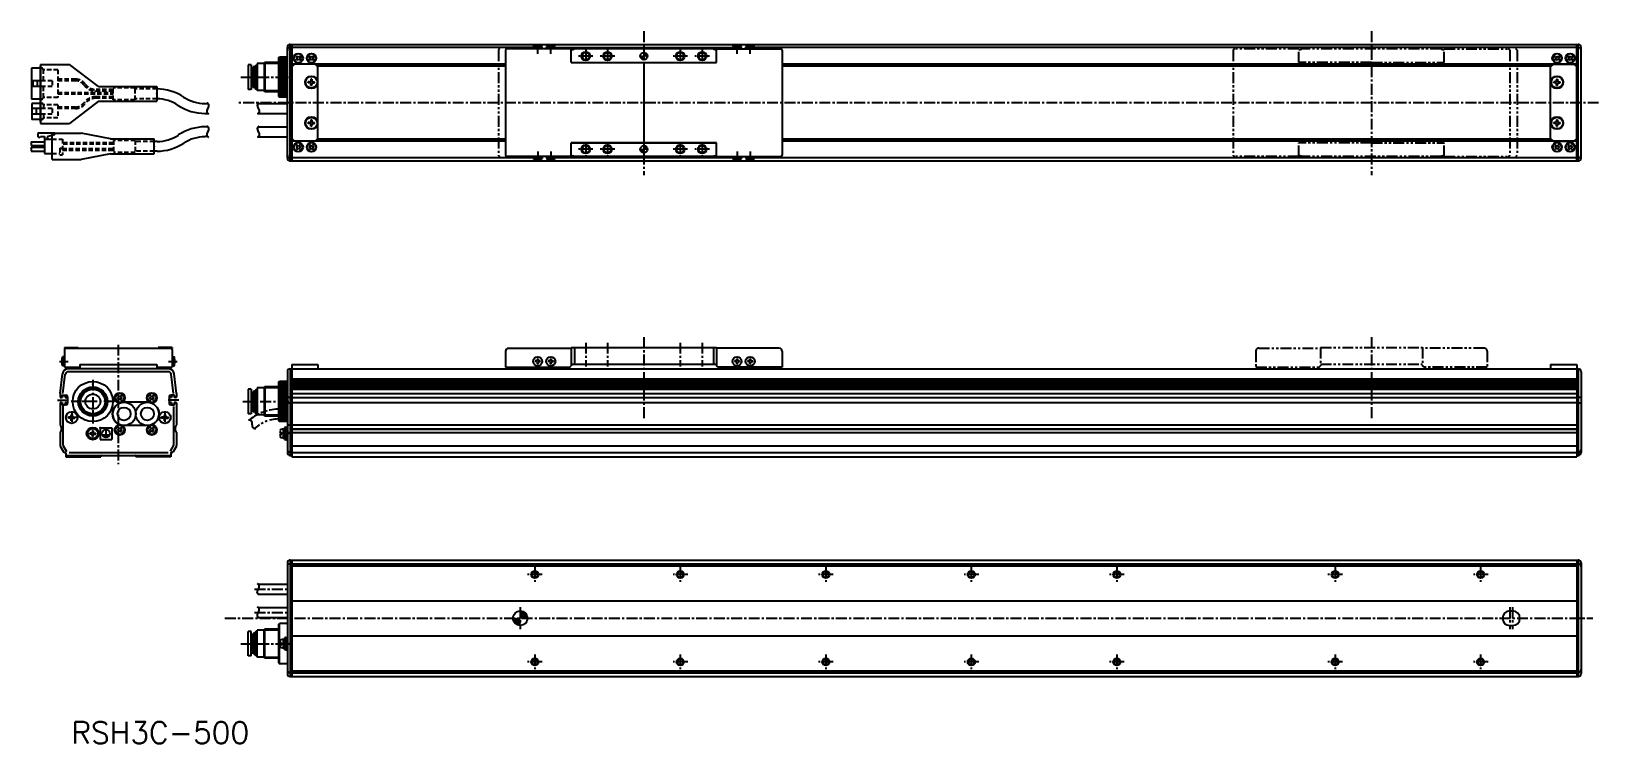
# Model space of a CAD drawing. Extents: x -805 to 272, y -183 to 306.
import ezdxf

# ---------------------------------------------------------------- set-up
doc = ezdxf.new("R2010")
doc.units = 0
for name, pattern in [('CENTER', [12, 7.5, -1.5, 1.5, -1.5]), ('CONTINOUS', [0]), ('DASHED', [4.5, 3, -1.5]), ('PHANTOM', [15, 7.5, -1.5, 1.5, -1.5, 1.5, -1.5])]:
    doc.linetypes.add(name, pattern=pattern)
doc.layers.get('0').update_dxf_attribs({"linetype": 'CONTINUOUS'})
doc.layers.add('CENTER', color=1, linetype='CENTER')
doc.styles.get("Standard").update_dxf_attribs({"font": 'txt.shx', "height": 10})

msp = doc.modelspace()

# ---------------------------------------------------------------- texts
at = {"color": 7, "linetype": 'CONTINOUS'}
msp.add_text('RSH3C-500', height=15, dxfattribs=at).set_placement((-777.4, -183.3))

# ---------------------------------------------------------------- blocks, each defined once
blk = doc.blocks.new('DTL0003')
at = {"color": 0, "linetype": 'CONTINUOUS'}
for p, q in [((0, 0), (0, -8)), ((0, 0), (8, 0)), ((8, 0), (8, -8)), ((0, -8), (8, -8)), ((2, -4.9), (6, -4.9)), ((2.3, -5.4), (5.7, -5.4)), ((2.9, -5.9), (5.1, -5.9)), ((4, -2.1), (4, -4.9))]:
    blk.add_line(p, q, dxfattribs=at)
blk.add_circle((4, -4), 2.75, dxfattribs=at)
at = {"color": 0}
blk.add_point((0, 0), dxfattribs=at)
blk = doc.blocks.new('DTL0004')
at = {"color": 0, "linetype": 'CONTINUOUS'}
for radius in [13.8, 10, 9.4, 8.4, 5.1]:
    blk.add_circle((0, 0), radius, dxfattribs=at)
at = {"color": 0}
for p in [(0, 12), (0, 0)]:
    blk.add_point(p, dxfattribs=at)
blk = doc.blocks.new('*X6')
at = {"color": 0, "linetype": 'CONTINOUS'}
for p, q in [((-337.92, 147.53), (-337.85, 147.6)), ((-337.91, 147.32), (-337.62, 147.6)), ((-337.88, 147.13), (-337.4, 147.6)), ((-337.83, 146.95), (-337.17, 147.6)), ((-337.78, 146.77), (-336.95, 147.6)), ((-337.72, 146.61), (-336.73, 147.6)), ((-337.65, 146.46), (-336.5, 147.6)), ((-337.57, 146.32), (-336.28, 147.6)), ((-337.48, 146.18), (-336.06, 147.6)), ((-337.38, 146.05), (-335.83, 147.6)), ((-337.28, 145.93), (-335.61, 147.6)), ((-337.17, 145.82), (-335.42, 147.57)), ((-337.06, 145.71), (-335.42, 147.34)), ((-336.93, 145.61), (-335.42, 147.12)), ((-336.8, 145.52), (-335.42, 146.9)), ((-336.66, 145.43), (-335.42, 146.67)), ((-336.52, 145.36), (-335.42, 146.45)), ((-336.36, 145.29), (-335.42, 146.23)), ((-336.2, 145.23), (-335.42, 146)), ((-336.02, 145.18), (-335.42, 145.78)), ((-335.84, 145.14), (-335.42, 145.56)), ((-335.42, 150.03), (-335.35, 150.1)), ((-335.42, 149.8), (-335.14, 150.09)), ((-335.42, 149.58), (-334.94, 150.06)), ((-335.42, 149.36), (-334.76, 150.02)), ((-335.42, 149.13), (-334.59, 149.96)), ((-335.42, 148.91), (-334.43, 149.9)), ((-335.42, 148.69), (-334.28, 149.83)), ((-335.42, 148.46), (-334.14, 149.75)), ((-335.42, 148.24), (-334, 149.66)), ((-335.42, 148.01), (-333.87, 149.57)), ((-335.42, 147.79), (-333.75, 149.46)), ((-335.39, 147.6), (-333.64, 149.35)), ((-335.16, 147.6), (-333.53, 149.24)), ((-334.94, 147.6), (-333.43, 149.11)), ((-334.72, 147.6), (-333.34, 148.98)), ((-334.49, 147.6), (-333.25, 148.84)), ((-334.27, 147.6), (-333.17, 148.7)), ((-334.04, 147.6), (-333.11, 148.54)), ((-333.82, 147.6), (-333.05, 148.38)), ((-333.6, 147.6), (-333, 148.21)), ((-333.37, 147.6), (-332.96, 148.02)), ((-333.15, 147.6), (-332.93, 147.82)), ((-332.93, 147.6), (-332.92, 147.61)), ((-335.64, 145.11), (-335.42, 145.33)), ((-335.43, 145.1), (-335.42, 145.11))]:
    blk.add_line(p, q, dxfattribs=at)
blk = doc.blocks.new('*X7')
at = {"color": 0, "linetype": 'CONTINOUS'}
for p, q in [((-294.17, 308.45), (-294.03, 308.59)), ((-294.17, 308.56), (-294.15, 308.59)), ((-294.15, 308.36), (-293.92, 308.59)), ((-294.13, 308.27), (-293.81, 308.59)), ((-294.11, 308.18), (-293.7, 308.59)), ((-294.07, 308.1), (-293.59, 308.59)), ((-294.04, 308.02), (-293.47, 308.59)), ((-294, 307.95), (-293.36, 308.59)), ((-293.96, 307.88), (-293.25, 308.59)), ((-293.91, 307.82), (-293.14, 308.59)), ((-293.86, 307.76), (-293.03, 308.59)), ((-293.8, 307.7), (-292.92, 308.58)), ((-293.75, 307.65), (-292.92, 308.47)), ((-293.68, 307.59), (-292.92, 308.36)), ((-293.62, 307.55), (-292.92, 308.24)), ((-293.55, 307.51), (-292.92, 308.13)), ((-293.48, 307.47), (-292.92, 308.02)), ((-293.4, 307.43), (-292.92, 307.91)), ((-293.32, 307.4), (-292.92, 307.8)), ((-293.23, 307.38), (-292.92, 307.68)), ((-293.14, 307.36), (-292.92, 307.57)), ((-293.04, 307.34), (-292.92, 307.46)), ((-292.94, 307.34), (-292.92, 307.35)), ((-292.92, 309.81), (-292.9, 309.84)), ((-292.92, 309.7), (-292.79, 309.83)), ((-292.92, 309.59), (-292.69, 309.82)), ((-292.92, 309.47), (-292.6, 309.79)), ((-292.92, 309.36), (-292.52, 309.77)), ((-292.92, 309.25), (-292.44, 309.74)), ((-292.92, 309.14), (-292.36, 309.7)), ((-292.92, 309.03), (-292.29, 309.66)), ((-292.92, 308.91), (-292.22, 309.62)), ((-292.92, 308.8), (-292.15, 309.57)), ((-292.92, 308.69), (-292.09, 309.52)), ((-292.92, 308.59), (-292.04, 309.47)), ((-292.8, 308.59), (-291.98, 309.41)), ((-292.69, 308.59), (-291.93, 309.35)), ((-292.58, 308.59), (-291.88, 309.28)), ((-292.47, 308.59), (-291.84, 309.21)), ((-292.36, 308.59), (-291.8, 309.14)), ((-292.24, 308.59), (-291.77, 309.06)), ((-292.13, 308.59), (-291.74, 308.98)), ((-292.02, 308.59), (-291.71, 308.9)), ((-291.91, 308.59), (-291.69, 308.8)), ((-291.8, 308.59), (-291.68, 308.71)), ((-291.69, 308.59), (-291.67, 308.6))]:
    blk.add_line(p, q, dxfattribs=at)
blk = doc.blocks.new('*X8')
at = {"color": 0, "linetype": 'CONTINOUS'}
for p, q in [((-294.17, 340.54), (-294.12, 340.59)), ((-294.16, 340.43), (-294.01, 340.59)), ((-294.15, 340.34), (-293.9, 340.59)), ((-294.13, 340.25), (-293.79, 340.59)), ((-294.1, 340.16), (-293.67, 340.59)), ((-294.07, 340.08), (-293.56, 340.59)), ((-294.03, 340.01), (-293.45, 340.59)), ((-293.99, 339.94), (-293.34, 340.59)), ((-293.95, 339.87), (-293.23, 340.59)), ((-293.9, 339.8), (-293.12, 340.59)), ((-293.85, 339.74), (-293, 340.59)), ((-293.79, 339.69), (-292.92, 340.55)), ((-293.73, 339.63), (-292.92, 340.44)), ((-293.67, 339.58), (-292.92, 340.33)), ((-293.6, 339.54), (-292.92, 340.22)), ((-293.53, 339.5), (-292.92, 340.11)), ((-293.46, 339.46), (-292.92, 340)), ((-293.38, 339.42), (-292.92, 339.88)), ((-293.3, 339.39), (-292.92, 339.77)), ((-293.21, 339.37), (-292.92, 339.66)), ((-293.12, 339.35), (-292.92, 339.55)), ((-293.02, 339.34), (-292.92, 339.44)), ((-292.92, 341.78), (-292.87, 341.84)), ((-292.92, 341.67), (-292.77, 341.83)), ((-292.92, 341.56), (-292.67, 341.81)), ((-292.92, 341.45), (-292.58, 341.79)), ((-292.92, 341.34), (-292.5, 341.76)), ((-292.92, 341.23), (-292.42, 341.73)), ((-292.92, 341.11), (-292.34, 341.69)), ((-292.92, 341), (-292.27, 341.65)), ((-292.92, 340.89), (-292.2, 341.61)), ((-292.92, 340.78), (-292.14, 341.56)), ((-292.92, 340.67), (-292.08, 341.51)), ((-292.89, 340.59), (-292.02, 341.45)), ((-292.78, 340.59), (-291.97, 341.4)), ((-292.67, 340.59), (-291.92, 341.33)), ((-292.56, 340.59), (-291.88, 341.27)), ((-292.44, 340.59), (-291.83, 341.2)), ((-292.33, 340.59), (-291.79, 341.12)), ((-292.22, 340.59), (-291.76, 341.05)), ((-292.11, 340.59), (-291.73, 340.96)), ((-292, 340.59), (-291.71, 340.88)), ((-291.89, 340.59), (-291.69, 340.78)), ((-291.77, 340.59), (-291.68, 340.68))]:
    blk.add_line(p, q, dxfattribs=at)

# ---------------------------------------------------------------- linework, layer by layer
at = {"color": 7, "linetype": 'CONTINOUS'}
for p, q in [((-629, 218.8), (-629, 294.8)), ((-627, 296.8), (258, 296.8)), ((-627, 216.8), (-627, 296.8)), ((-626, 294.7), (-627, 294.7)), ((-626, 296.8), (-626, 216.8)), ((-460.1, 294.7), (-626, 294.7)), ((-479, 292.8), (-479, 220.8)), ((-434, 293.8), (-478, 293.8)), ((-460.1, 293.8), (-460, 295.1)), ((-457.4, 295.1), (-460, 295.1)), ((-457.4, 295.7), (-457.4, 294.7)), ((-456.6, 294.7), (-457.4, 294.7)), ((-456.6, 295.7), (-456.6, 294.7)), ((-453.9, 295.1), (-456.6, 295.1)), ((-453.8, 293.8), (-453.9, 295.1)), ((-451.1, 293.8), (-451, 295.1)), ((-448.4, 295.1), (-451, 295.1)), ((-448.4, 295.7), (-448.4, 294.7)), ((-447.6, 294.7), (-448.4, 294.7)), ((-447.6, 295.7), (-447.6, 294.7)), ((-444.9, 295.1), (-447.6, 295.1)), ((-444.8, 293.8), (-444.9, 295.1)), ((-444.8, 294.7), (-323.1, 294.7)), ((-434, 284.3), (-434, 293.8)), ((-336.1, 293.8), (-431.8, 293.8)), ((-334, 293.8), (-290, 293.8)), ((-334, 284.3), (-334, 293.8)), ((-323.1, 293.8), (-323, 295.1)), ((-323, 295.1), (-320.4, 295.1)), ((-320.4, 295.7), (-320.4, 294.7)), ((-320.4, 294.7), (-319.6, 294.7)), ((-319.6, 295.7), (-319.6, 294.7)), ((-319.6, 295.1), (-316.9, 295.1)), ((-316.8, 293.8), (-316.9, 295.1)), ((-314.1, 293.8), (-314, 295.1)), ((-314, 295.1), (-311.4, 295.1)), ((-311.4, 295.7), (-311.4, 294.7)), ((-311.4, 294.7), (-310.6, 294.7)), ((-310.6, 295.7), (-310.6, 294.7)), ((-310.6, 295.1), (-307.9, 295.1)), ((-307.8, 293.8), (-307.9, 295.1)), ((257, 294.7), (-307.8, 294.7)), ((-289, 292.8), (-289, 220.8)), ((257, 216.8), (257, 296.8)), ((257, 294.7), (258, 294.7)), ((258, 216.8), (258, 296.8)), ((260, 218.8), (260, 294.8)), ((-798.7, 280.6), (-804.9, 280.6)), ((-804.9, 280.6), (-804.9, 259.1)), ((-653.8, 282.7), (-656, 282.7)), ((-656, 282.7), (-656, 265.9)), ((-653.8, 282.7), (-653.8, 265.9)), ((-652.5, 280.3), (-653.8, 280.3)), ((-651.2, 281.3), (-652.5, 281.3)), ((-652.5, 281.3), (-652.5, 267.3)), ((-649.8, 282.9), (-651.2, 282.1)), ((-651.2, 282.1), (-651.2, 266.5)), ((-649.8, 283.6), (-649.8, 265.1)), ((-645, 283.6), (-649.8, 283.6)), ((-644.5, 284.3), (-645, 283.8)), ((-645, 283.8), (-645, 264.8)), ((-635, 283.7), (-645, 283.7)), ((-644.5, 284.3), (-644.5, 264.3)), ((-635, 284.3), (-644.5, 284.3)), ((-635, 287.6), (-634.5, 288.1)), ((-635, 287.6), (-635, 261.1)), ((-629.5, 288.1), (-634.5, 288.1)), ((-634.5, 260.6), (-634.5, 288.1)), ((-634.5, 287.8), (-629.5, 287.8)), ((-634.5, 287.5), (-629.5, 287.5)), ((-634.5, 287.1), (-629.5, 287.1)), ((-634.5, 286.7), (-629.5, 286.7)), ((-634.5, 286.3), (-629.5, 286.3)), ((-634.5, 285.9), (-629.5, 285.9)), ((-634.5, 285.3), (-629.5, 285.3)), ((-634.5, 284.7), (-629.5, 284.7)), ((-634.5, 284.1), (-629.5, 284.1)), ((-634.5, 283.5), (-629.5, 283.5)), ((-634.5, 282.7), (-629.5, 282.7)), ((-634.5, 281.9), (-629.5, 281.9)), ((-634.5, 281.1), (-629.5, 281.1)), ((-634.5, 280.3), (-629.5, 280.3)), ((-629, 287.6), (-629.5, 288.1)), ((-629.5, 288.1), (-629.5, 260.6)), ((-629, 261.1), (-629, 287.6)), ((-626, 281.3), (-624, 283.3)), ((-479, 283.3), (-626, 283.3)), ((-610, 283.3), (-624, 283.3)), ((-623, 288.2), (-622.4, 288.8)), ((-622.6, 287.8), (-623, 288.2)), ((-623, 286.4), (-622.6, 286.8)), ((-622.4, 285.8), (-623, 286.4)), ((-622.4, 288.8), (-622, 288.4)), ((-622, 286.2), (-622.4, 285.8)), ((-620.9, 288.4), (-620.5, 288.8)), ((-620.5, 285.8), (-620.9, 286.2)), ((-620.5, 288.8), (-619.9, 288.2)), ((-619.9, 286.4), (-620.5, 285.8)), ((-619.9, 288.2), (-620.3, 287.8)), ((-620.3, 286.8), (-619.9, 286.4)), ((-614, 288.2), (-613.4, 288.8)), ((-613.6, 287.8), (-614, 288.2)), ((-614, 286.4), (-613.6, 286.8)), ((-613.4, 285.8), (-614, 286.4)), ((-613.4, 288.8), (-613, 288.4)), ((-613, 286.2), (-613.4, 285.8)), ((-611.9, 288.4), (-611.5, 288.8)), ((-611.5, 285.8), (-611.9, 286.2)), ((-611.5, 288.8), (-610.9, 288.2)), ((-610.9, 286.4), (-611.5, 285.8)), ((-610.9, 288.2), (-611.3, 287.8)), ((-611.3, 286.8), (-610.9, 286.4)), ((-608, 281.3), (-610, 283.3)), ((-479, 281.8), (-608.5, 281.8)), ((-608, 232.3), (-608, 281.3)), ((-434, 284.3), (-334, 284.3)), ((-434, 284.3), (-334, 284.3)), ((-384, 284.3), (-384, 229.3)), ((257, 283.3), (-289, 283.3)), ((239.5, 281.8), (-289, 281.8)), ((239, 281.3), (241, 283.3)), ((239, 232.3), (239, 281.3)), ((241, 283.3), (255, 283.3)), ((242, 288.2), (242.6, 288.8)), ((242.4, 287.8), (242, 288.2)), ((242, 286.4), (242.4, 286.8)), ((242.6, 285.8), (242, 286.4)), ((242.6, 288.8), (243, 288.4)), ((243, 286.2), (242.6, 285.8)), ((244.1, 288.4), (244.5, 288.8)), ((244.5, 285.8), (244.1, 286.2)), ((244.5, 288.8), (245.1, 288.2)), ((245.1, 286.4), (244.5, 285.8)), ((245.1, 288.2), (244.7, 287.8)), ((244.7, 286.8), (245.1, 286.4)), ((251, 288.2), (251.6, 288.8)), ((251.4, 287.8), (251, 288.2)), ((251, 286.4), (251.4, 286.8)), ((251.6, 285.8), (251, 286.4)), ((251.6, 288.8), (252, 288.4)), ((252, 286.2), (251.6, 285.8)), ((253.1, 288.4), (253.5, 288.8)), ((253.5, 285.8), (253.1, 286.2)), ((253.5, 288.8), (254.1, 288.2)), ((254.1, 286.4), (253.5, 285.8)), ((254.1, 288.2), (253.7, 287.8)), ((253.7, 286.8), (254.1, 286.4)), ((257, 281.3), (255, 283.3)), ((257, 232.3), (257, 281.3)), ((-798.7, 271.8), (-804.9, 271.8)), ((-803.9, 271.8), (-803.9, 267.8)), ((-800.9, 271.8), (-800.9, 267.8)), ((-634.5, 279.3), (-629.5, 279.3)), ((-634.5, 278.3), (-629.5, 278.3)), ((-634.5, 277.3), (-629.5, 277.3)), ((-634.5, 276.3), (-629.5, 276.3)), ((-634.5, 275.3), (-629.5, 275.3)), ((-634.5, 274.3), (-629.5, 274.3)), ((-634.5, 273.3), (-629.5, 273.3)), ((-634.5, 272.3), (-629.5, 272.3)), ((-634.5, 271.3), (-629.5, 271.3)), ((-634.5, 270.3), (-629.5, 270.3)), ((-634.5, 269.3), (-629.5, 269.3)), ((-613.7, 271.1), (-614.7, 271.1)), ((-614.7, 270.5), (-614.7, 271.1)), ((-613.7, 270.5), (-614.7, 270.5)), ((-612.8, 273), (-612.8, 272.1)), ((-612.1, 273), (-612.8, 273)), ((-612.8, 268.6), (-612.8, 269.6)), ((-612.1, 273), (-612.1, 272.1)), ((-612.1, 268.6), (-612.1, 269.6)), ((-611.2, 271.1), (-610.3, 271.1)), ((-611.2, 270.5), (-610.3, 270.5)), ((-610.3, 270.5), (-610.3, 271.1)), ((241.3, 270.5), (241.3, 271.1)), ((242.3, 271.1), (241.3, 271.1)), ((242.3, 270.5), (241.3, 270.5)), ((243.2, 273), (243.2, 272.1)), ((243.2, 273), (243.9, 273)), ((243.2, 268.6), (243.2, 269.6)), ((243.9, 273), (243.9, 272.1)), ((243.9, 268.6), (243.9, 269.6)), ((244.8, 271.1), (245.7, 271.1)), ((244.8, 270.5), (245.7, 270.5)), ((245.7, 270.5), (245.7, 271.1)), ((-798.7, 267.8), (-804.9, 267.8)), ((-798.7, 259.1), (-804.9, 259.1)), ((-653.8, 265.9), (-656, 265.9)), ((-652.5, 268.3), (-653.8, 268.3)), ((-651.2, 267.3), (-652.5, 267.3)), ((-649.8, 265.7), (-651.2, 266.5)), ((-645, 265.1), (-649.8, 265.1)), ((-635, 264.9), (-645, 264.9)), ((-644.5, 264.3), (-645, 264.8)), ((-635, 264.3), (-644.5, 264.3)), ((-635, 261.1), (-634.5, 260.6)), ((-634.5, 268.3), (-629.5, 268.3)), ((-634.5, 267.5), (-629.5, 267.5)), ((-634.5, 266.7), (-629.5, 266.7)), ((-634.5, 265.9), (-629.5, 265.9)), ((-634.5, 265.1), (-629.5, 265.1)), ((-634.5, 264.5), (-629.5, 264.5)), ((-634.5, 263.9), (-629.5, 263.9)), ((-634.5, 263.3), (-629.5, 263.3)), ((-634.5, 262.7), (-629.5, 262.7)), ((-634.5, 262.3), (-629.5, 262.3)), ((-634.5, 261.9), (-629.5, 261.9)), ((-634.5, 261.5), (-629.5, 261.5)), ((-634.5, 261.1), (-629.5, 261.1)), ((-634.5, 260.8), (-629.5, 260.8)), ((-629.5, 260.6), (-634.5, 260.6)), ((-629.5, 260.6), (-629, 261.1)), ((-612.1, 268.6), (-612.8, 268.6)), ((243.2, 268.6), (243.9, 268.6)), ((-804.7, 256.3), (-804.7, 245.3)), ((-798.7, 256.3), (-804.7, 256.3)), ((-798.7, 252.8), (-804.7, 252.8)), ((-798.7, 248.8), (-804.7, 248.8)), ((-801.7, 252.8), (-801.7, 248.8)), ((-685.7, 249.4), (-683.6, 249.4)), ((-685.6, 256.2), (-683.7, 256.2)), ((-649.1, 256.2), (-629, 256.2)), ((-649.1, 249.4), (-629, 249.4)), ((-798.7, 245.3), (-804.7, 245.3)), ((-683.6, 240.2), (-685.5, 240.2)), ((-649.1, 240.2), (-629, 240.2)), ((-613.7, 243.1), (-614.7, 243.1)), ((-614.7, 242.5), (-614.7, 243.1)), ((-613.7, 242.5), (-614.7, 242.5)), ((-612.8, 245), (-612.8, 244.1)), ((-612.1, 245), (-612.8, 245)), ((-612.8, 240.6), (-612.8, 241.6)), ((-612.1, 240.6), (-612.8, 240.6)), ((-612.1, 245), (-612.1, 244.1)), ((-612.1, 240.6), (-612.1, 241.6)), ((-611.2, 243.1), (-610.3, 243.1)), ((-611.2, 242.5), (-610.3, 242.5)), ((-610.3, 242.5), (-610.3, 243.1)), ((241.3, 242.5), (241.3, 243.1)), ((242.3, 243.1), (241.3, 243.1)), ((242.3, 242.5), (241.3, 242.5)), ((243.2, 245), (243.2, 244.1)), ((243.2, 245), (243.9, 245)), ((243.2, 240.6), (243.2, 241.6)), ((243.2, 240.6), (243.9, 240.6)), ((243.9, 245), (243.9, 244.1)), ((243.9, 240.6), (243.9, 241.6)), ((244.8, 243.1), (245.7, 243.1)), ((244.8, 242.5), (245.7, 242.5)), ((245.7, 242.5), (245.7, 243.1)), ((-805, 230), (-805, 227.3)), ((-805, 230), (-796, 230)), ((-805, 227.3), (-796, 227.3)), ((-805, 226.3), (-796, 226.3)), ((-805, 226.3), (-805, 223.6)), ((-800.5, 235.3), (-800.5, 233.5)), ((-799.6, 232.6), (-800.5, 233.5)), ((-799.6, 236.2), (-788.8, 236.2)), ((-799.6, 232.6), (-798.7, 233.5)), ((-798.7, 233.5), (-796, 233.5)), ((-796, 233.5), (-796, 221.9)), ((-796, 231.7), (-790.6, 231.7)), ((-793.4, 233.7), (-790.6, 234.4)), ((-788.8, 236.2), (-788.8, 235.8)), ((-718.6, 230.2), (-720.6, 230.2)), ((-683.7, 233.5), (-685.5, 233.5)), ((-649.1, 233.4), (-629, 233.4)), ((-624, 230.3), (-626, 232.3)), ((-479, 230.3), (-626, 230.3)), ((-610, 230.3), (-624, 230.3)), ((-622.4, 227.8), (-623, 227.2)), ((-623, 227.2), (-622.6, 226.8)), ((-622, 227.4), (-622.4, 227.8)), ((-620.5, 227.8), (-620.9, 227.4)), ((-619.9, 227.2), (-620.5, 227.8)), ((-620.3, 226.8), (-619.9, 227.2)), ((-613.4, 227.8), (-614, 227.2)), ((-614, 227.2), (-613.6, 226.8)), ((-613, 227.4), (-613.4, 227.8)), ((-611.5, 227.8), (-611.9, 227.4)), ((-610.9, 227.2), (-611.5, 227.8)), ((-611.3, 226.8), (-610.9, 227.2)), ((-610, 230.3), (-608, 232.3)), ((-479, 231.8), (-608.5, 231.8)), ((-434, 219.8), (-434, 229.3)), ((-434, 229.3), (-334, 229.3)), ((-334, 229.3), (-434, 229.3)), ((-334, 219.8), (-334, 229.3)), ((239.5, 231.8), (-289, 231.8)), ((257, 230.3), (-289, 230.3)), ((241, 230.3), (239, 232.3)), ((241, 230.3), (255, 230.3)), ((242.6, 227.8), (242, 227.2)), ((242, 227.2), (242.4, 226.8)), ((243, 227.4), (242.6, 227.8)), ((244.5, 227.8), (244.1, 227.4)), ((245.1, 227.2), (244.5, 227.8)), ((244.7, 226.8), (245.1, 227.2)), ((251.6, 227.8), (251, 227.2)), ((251, 227.2), (251.4, 226.8)), ((252, 227.4), (251.6, 227.8)), ((253.5, 227.8), (253.1, 227.4)), ((254.1, 227.2), (253.5, 227.8)), ((253.7, 226.8), (254.1, 227.2)), ((255, 230.3), (257, 232.3)), ((-805, 223.6), (-796, 223.6)), ((-796, 221.9), (-790.6, 221.9)), ((-718.6, 223.5), (-720.6, 223.5)), ((-626, 218.9), (-627, 218.9)), ((-627, 216.8), (258, 216.8)), ((-460.1, 218.9), (-626, 218.9)), ((-622.6, 225.8), (-623, 225.4)), ((-623, 225.4), (-622.4, 224.8)), ((-622.4, 224.8), (-622, 225.2)), ((-620.9, 225.2), (-620.5, 224.8)), ((-620.5, 224.8), (-619.9, 225.4)), ((-619.9, 225.4), (-620.3, 225.8)), ((-613.6, 225.8), (-614, 225.4)), ((-614, 225.4), (-613.4, 224.8)), ((-613.4, 224.8), (-613, 225.2)), ((-611.9, 225.2), (-611.5, 224.8)), ((-611.5, 224.8), (-610.9, 225.4)), ((-610.9, 225.4), (-611.3, 225.8)), ((-434, 219.8), (-478, 219.8)), ((-460.1, 219.8), (-460, 218.5)), ((-457.4, 218.5), (-460, 218.5)), ((-456.6, 218.9), (-457.4, 218.9)), ((-457.4, 217.9), (-457.4, 218.9)), ((-456.6, 217.9), (-456.6, 218.9)), ((-453.9, 218.5), (-456.6, 218.5)), ((-453.8, 219.8), (-453.9, 218.5)), ((-451.1, 219.8), (-451, 218.5)), ((-448.4, 218.5), (-451, 218.5)), ((-448.4, 217.9), (-448.4, 218.9)), ((-447.6, 218.9), (-448.4, 218.9)), ((-447.6, 217.9), (-447.6, 218.9)), ((-444.9, 218.5), (-447.6, 218.5)), ((-444.8, 219.8), (-444.9, 218.5)), ((-323.1, 218.9), (-444.8, 218.9)), ((-336.1, 219.8), (-431.8, 219.8)), ((-334, 219.8), (-290, 219.8)), ((-323.1, 219.8), (-323, 218.5)), ((-323, 218.5), (-320.4, 218.5)), ((-320.4, 217.9), (-320.4, 218.9)), ((-320.4, 218.9), (-319.6, 218.9)), ((-319.6, 217.9), (-319.6, 218.9)), ((-319.6, 218.5), (-316.9, 218.5)), ((-316.8, 219.8), (-316.9, 218.5)), ((-314.1, 219.8), (-314, 218.5)), ((-314, 218.5), (-311.4, 218.5)), ((-311.4, 218.9), (-310.6, 218.9)), ((-311.4, 217.9), (-311.4, 218.9)), ((-310.6, 217.9), (-310.6, 218.9)), ((-310.6, 218.5), (-307.9, 218.5)), ((-307.8, 219.8), (-307.9, 218.5)), ((257, 218.9), (-307.8, 218.9)), ((242.4, 225.8), (242, 225.4)), ((242, 225.4), (242.6, 224.8)), ((242.6, 224.8), (243, 225.2)), ((244.1, 225.2), (244.5, 224.8)), ((244.5, 224.8), (245.1, 225.4)), ((245.1, 225.4), (244.7, 225.8)), ((251.4, 225.8), (251, 225.4)), ((251, 225.4), (251.6, 224.8)), ((251.6, 224.8), (252, 225.2)), ((253.1, 225.2), (253.5, 224.8)), ((253.5, 224.8), (254.1, 225.4)), ((254.1, 225.4), (253.7, 225.8)), ((257, 218.9), (258, 218.9)), ((-782.2, 88.6), (-772.7, 88.6)), ((-782.2, 88.6), (-782.2, 88.1)), ((-782.2, 87.2), (-782.2, 75.2)), ((-781.2, 88.2), (-709.2, 88.2)), ((-772.7, 88.6), (-772.7, 88.2)), ((-717.7, 88.6), (-717.7, 88.2)), ((-708.2, 88.6), (-717.7, 88.6)), ((-708.2, 88.6), (-708.2, 88.1)), ((-708.2, 87.2), (-708.2, 75.2)), ((-479, 86.2), (-479, 75.2)), ((-477, 88.2), (-434, 88.2)), ((-434, 88.6), (-334, 88.6)), ((-434, 88.6), (-434, 76.2)), ((-431.8, 88.6), (-431.8, 77.2)), ((-336.1, 88.6), (-336.1, 77.2)), ((-334, 88.6), (-334, 76.2)), ((-291, 88.2), (-334, 88.2)), ((-289, 86.2), (-289, 75.2)), ((-784.1, 79.6), (-783.1, 79.6)), ((-784.1, 78.8), (-783.1, 78.8)), ((-782.2, 82.4), (-783.5, 82.3)), ((-783.5, 82.3), (-783.5, 79.6)), ((-783.5, 78.8), (-783.5, 76.2)), ((-782.2, 76.1), (-783.5, 76.2)), ((-783.1, 79.6), (-783.1, 78.8)), ((-782.2, 82.4), (-782.2, 76.1)), ((-771.7, 77), (-771.7, 74.1)), ((-771.7, 77), (-718.7, 77)), ((-718.7, 77), (-718.7, 74.1)), ((-708.2, 82.4), (-708.2, 76.1)), ((-708.2, 82.4), (-706.9, 82.3)), ((-708.2, 76.1), (-706.9, 76.2)), ((-706.3, 79.6), (-707.3, 79.6)), ((-707.3, 79.6), (-707.3, 78.8)), ((-706.3, 78.8), (-707.3, 78.8)), ((-706.9, 82.3), (-706.9, 79.6)), ((-706.9, 78.8), (-706.9, 76.2)), ((-626, 77), (-626, 74.1)), ((-626, 77), (-608, 77)), ((-608, 77), (-608, 74.1)), ((-457.9, 79.5), (-458.7, 79.5)), ((-458.7, 79.5), (-458.7, 79)), ((-457.9, 79), (-458.7, 79)), ((-457.2, 81), (-456.7, 81)), ((-457.2, 81), (-457.2, 80.2)), ((-457.2, 77.5), (-457.2, 78.2)), ((-457.2, 77.5), (-456.7, 77.5)), ((-456.7, 81), (-456.7, 80.2)), ((-456.7, 77.5), (-456.7, 78.2)), ((-456, 79.5), (-455.2, 79.5)), ((-456, 79), (-455.2, 79)), ((-455.2, 79.5), (-455.2, 79)), ((-448.9, 79.5), (-449.7, 79.5)), ((-449.7, 79.5), (-449.7, 79)), ((-448.9, 79), (-449.7, 79)), ((-448.2, 81), (-447.7, 81)), ((-448.2, 81), (-448.2, 80.2)), ((-448.2, 77.5), (-448.2, 78.2)), ((-448.2, 77.5), (-447.7, 77.5)), ((-447.7, 81), (-447.7, 80.2)), ((-447.7, 77.5), (-447.7, 78.2)), ((-447, 79.5), (-446.2, 79.5)), ((-447, 79), (-446.2, 79)), ((-446.2, 79.5), (-446.2, 79)), ((-435, 75.2), (-434, 76.2)), ((-434, 77.2), (-334, 77.2)), ((-431.8, 77.2), (-336.1, 77.2)), ((-333, 75.2), (-334, 76.2)), ((-320.9, 79.5), (-321.7, 79.5)), ((-321.7, 79.5), (-321.7, 79)), ((-320.9, 79), (-321.7, 79)), ((-320.2, 81), (-320.2, 80.2)), ((-319.7, 81), (-320.2, 81)), ((-320.2, 77.5), (-320.2, 78.2)), ((-319.7, 77.5), (-320.2, 77.5)), ((-319.7, 81), (-319.7, 80.2)), ((-319.7, 77.5), (-319.7, 78.2)), ((-319, 79.5), (-318.2, 79.5)), ((-319, 79), (-318.2, 79)), ((-318.2, 79.5), (-318.2, 79)), ((-311.9, 79.5), (-312.7, 79.5)), ((-312.7, 79.5), (-312.7, 79)), ((-311.9, 79), (-312.7, 79)), ((-311.2, 81), (-311.2, 80.2)), ((-310.7, 81), (-311.2, 81)), ((-311.2, 77.5), (-311.2, 78.2)), ((-310.7, 77.5), (-311.2, 77.5)), ((-310.7, 81), (-310.7, 80.2)), ((-310.7, 77.5), (-310.7, 78.2)), ((-310, 79.5), (-309.2, 79.5)), ((-310, 79), (-309.2, 79)), ((-309.2, 79.5), (-309.2, 79)), ((239, 77), (257, 77)), ((239, 77), (239, 74.1)), ((257, 77), (257, 74.1)), ((-785.2, 57.2), (-783.6, 70.6)), ((-783.2, 57.1), (-781.6, 70.4)), ((-782.2, 75.2), (-771.7, 75.2)), ((-710.8, 74.1), (-779.6, 74.1)), ((-710.8, 72.1), (-779.6, 72.1)), ((-718.7, 75.2), (-708.2, 75.2)), ((-707.2, 57.1), (-708.8, 70.4)), ((-705.2, 57.2), (-706.8, 70.6)), ((-635, 64.9), (-634.5, 65.4)), ((-635, 64.9), (-635, 38.4)), ((-629.5, 65.4), (-634.5, 65.4)), ((-634.5, 37.9), (-634.5, 65.4)), ((-634.5, 65.1), (-629.5, 65.1)), ((-634.5, 64.8), (-629.5, 64.8)), ((-629, 64.9), (-629.5, 65.4)), ((-629.5, 65.4), (-629.5, 37.9)), ((-629, 72.1), (-629, 16.6)), ((-629, 38.4), (-629, 64.9)), ((-627, 74.1), (258, 74.1)), ((-627, 74.1), (-627, 14.6)), ((-626, 74.1), (-626, 13.6)), ((-626, 67.1), (257, 67.1)), ((-626, 66.1), (257, 66.1)), ((-626, 65.1), (257, 65.1)), ((-479, 75.2), (-435, 75.2)), ((-444, 75.2), (-444, 74.1)), ((-289, 75.2), (-333, 75.2)), ((-324, 75.2), (-324, 74.1)), ((257, 74.1), (257, 13.6)), ((258, 74.1), (258, 14.6)), ((260, 72.1), (260, 16.6)), ((-785.2, 57.2), (-785.2, 54.5)), ((-785.2, 54.5), (-783.9, 54.5)), ((-784.7, 54.4), (-783.7, 54.4)), ((-783.9, 54.5), (-783.9, 56)), ((-783.9, 56), (-781.2, 56)), ((-783.7, 55.8), (-781.7, 55.8)), ((-783.7, 55.8), (-783.7, 54.4)), ((-781.7, 55.8), (-781.7, 54.4)), ((-781.7, 54.4), (-780.2, 54.4)), ((-780.2, 55), (-780.2, 50.3)), ((-780.2, 54.4), (-780.2, 50.9)), ((-745.1, 55.7), (-745.7, 55.1)), ((-745.7, 55.1), (-745.3, 54.7)), ((-744.7, 55.3), (-745.1, 55.7)), ((-743.3, 55.7), (-743.7, 55.3)), ((-742.7, 55.1), (-743.3, 55.7)), ((-743.1, 54.7), (-742.7, 55.1)), ((-723.1, 55.7), (-723.7, 55.1)), ((-723.7, 55.1), (-723.3, 54.7)), ((-722.7, 55.3), (-723.1, 55.7)), ((-721.3, 55.7), (-721.7, 55.3)), ((-720.7, 55.1), (-721.3, 55.7)), ((-721.1, 54.7), (-720.7, 55.1)), ((-710.2, 55), (-710.2, 50.3)), ((-708.7, 54.4), (-710.2, 54.4)), ((-710.2, 54.4), (-710.2, 50.9)), ((-706.5, 56), (-709.2, 56)), ((-706.7, 55.8), (-708.7, 55.8)), ((-708.7, 55.8), (-708.7, 54.4)), ((-706.7, 55.8), (-706.7, 54.4)), ((-705.7, 54.4), (-706.7, 54.4)), ((-706.5, 54.5), (-706.5, 56)), ((-705.2, 54.5), (-706.5, 54.5)), ((-705.2, 57.2), (-705.2, 54.5)), ((-653.8, 60), (-656, 60)), ((-656, 60), (-656, 43.2)), ((-653.8, 60), (-653.8, 43.2)), ((-652.5, 57.6), (-653.8, 57.6)), ((-651.2, 58.6), (-652.5, 58.6)), ((-652.5, 58.6), (-652.5, 44.6)), ((-649.8, 60.3), (-651.2, 59.5)), ((-651.2, 59.5), (-651.2, 43.8)), ((-645, 60.9), (-649.8, 60.9)), ((-649.8, 60.9), (-649.8, 42.4)), ((-644.5, 61.6), (-645, 61.1)), ((-645, 61.1), (-645, 42.1)), ((-635, 61), (-645, 61)), ((-635, 61.6), (-644.5, 61.6)), ((-644.5, 61.6), (-644.5, 41.6)), ((-634.5, 64.4), (-629.5, 64.4)), ((-634.5, 64), (-629.5, 64)), ((-634.5, 63.6), (-629.5, 63.6)), ((-634.5, 63.2), (-629.5, 63.2)), ((-634.5, 62.6), (-629.5, 62.6)), ((-634.5, 62), (-629.5, 62)), ((-634.5, 61.4), (-629.5, 61.4)), ((-634.5, 60.8), (-629.5, 60.8)), ((-634.5, 60), (-629.5, 60)), ((-634.5, 59.2), (-629.5, 59.2)), ((-634.5, 58.4), (-629.5, 58.4)), ((-634.5, 57.6), (-629.5, 57.6)), ((-634.5, 56.6), (-629.5, 56.6)), ((-634.5, 55.6), (-629.5, 55.6)), ((-634.5, 54.6), (-629.5, 54.6)), ((-629, 54.5), (-626, 54.5)), ((-627, 57.2), (258, 57.2)), ((-626, 64.1), (257, 64.1)), ((-626, 63.1), (257, 63.1)), ((-626, 62.1), (257, 62.1)), ((-626, 61.2), (257, 61.2)), ((-626, 60.2), (257, 60.2)), ((-626, 54.4), (257, 54.4)), ((257, 54.5), (260, 54.5)), ((-785.2, 50.7), (-785.2, 35.5)), ((-783.9, 50.7), (-785.2, 50.7)), ((-784.7, 50.9), (-783.7, 50.9)), ((-783.9, 49.3), (-783.9, 50.7)), ((-781.2, 49.3), (-783.9, 49.3)), ((-783.7, 50.9), (-783.7, 49.4)), ((-783.7, 49.4), (-781.7, 49.4)), ((-783.2, 48.5), (-783.2, 21.7)), ((-781.7, 50.9), (-780.2, 50.9)), ((-781.7, 50.9), (-781.7, 49.4)), ((-745.3, 53.6), (-745.7, 53.2)), ((-745.7, 53.2), (-745.1, 52.6)), ((-745.1, 52.6), (-744.7, 53)), ((-743.7, 53), (-743.3, 52.6)), ((-743.3, 52.6), (-742.7, 53.2)), ((-742.7, 53.2), (-743.1, 53.6)), ((-725.2, 51.1), (-741.2, 51.1)), ((-723.3, 53.6), (-723.7, 53.2)), ((-723.7, 53.2), (-723.1, 52.6)), ((-723.1, 52.6), (-722.7, 53)), ((-721.7, 53), (-721.3, 52.6)), ((-721.3, 52.6), (-720.7, 53.2)), ((-720.7, 53.2), (-721.1, 53.6)), ((-708.7, 50.9), (-710.2, 50.9)), ((-709.2, 49.3), (-706.5, 49.3)), ((-708.7, 50.9), (-708.7, 49.4)), ((-706.7, 49.4), (-708.7, 49.4)), ((-707.2, 48.3), (-707.2, 21.7)), ((-705.7, 50.9), (-706.7, 50.9)), ((-706.7, 50.9), (-706.7, 49.4)), ((-706.5, 49.3), (-706.5, 50.7)), ((-706.5, 50.7), (-705.2, 50.7)), ((-705.2, 50.7), (-705.2, 35.5)), ((-653.8, 43.2), (-656, 43.2)), ((-652.5, 45.6), (-653.8, 45.6)), ((-651.2, 44.6), (-652.5, 44.6)), ((-649.8, 43), (-651.2, 43.8)), ((-634.5, 53.6), (-629.5, 53.6)), ((-634.5, 52.6), (-629.5, 52.6)), ((-634.5, 51.6), (-629.5, 51.6)), ((-634.5, 50.6), (-629.5, 50.6)), ((-634.5, 49.6), (-629.5, 49.6)), ((-634.5, 48.6), (-629.5, 48.6)), ((-634.5, 47.6), (-629.5, 47.6)), ((-634.5, 46.6), (-629.5, 46.6)), ((-634.5, 45.6), (-629.5, 45.6)), ((-634.5, 44.8), (-629.5, 44.8)), ((-634.5, 44), (-629.5, 44)), ((-634.5, 43.2), (-629.5, 43.2)), ((-629, 50.7), (-626, 50.7)), ((-626, 50.9), (257, 50.9)), ((257, 50.7), (260, 50.7)), ((-784.2, 33.2), (-784.2, 32.6)), ((-779.4, 40.3), (-779.4, 40.9)), ((-778.5, 40.9), (-779.4, 40.9)), ((-778.5, 40.3), (-779.4, 40.3)), ((-777.5, 42.8), (-777.5, 41.9)), ((-777.5, 42.8), (-776.9, 42.8)), ((-777.5, 38.4), (-777.5, 39.4)), ((-777.5, 38.4), (-776.9, 38.4)), ((-776.9, 42.8), (-776.9, 41.9)), ((-776.9, 38.4), (-776.9, 39.4)), ((-775.9, 40.9), (-775, 40.9)), ((-775.9, 40.3), (-775, 40.3)), ((-775, 40.3), (-775, 40.9)), ((-745.1, 33.7), (-745.7, 33.1)), ((-745.7, 33.1), (-745.3, 32.7)), ((-744.7, 33.3), (-745.1, 33.7)), ((-743.3, 33.7), (-743.7, 33.3)), ((-742.7, 33.1), (-743.3, 33.7)), ((-743.1, 32.7), (-742.7, 33.1)), ((-725.2, 35.1), (-741.2, 35.1)), ((-723.1, 33.7), (-723.7, 33.1)), ((-723.7, 33.1), (-723.3, 32.7)), ((-722.7, 33.3), (-723.1, 33.7)), ((-721.3, 33.7), (-721.7, 33.3)), ((-720.7, 33.1), (-721.3, 33.7)), ((-721.1, 32.7), (-720.7, 33.1)), ((-715.4, 40.3), (-715.4, 40.9)), ((-714.5, 40.9), (-715.4, 40.9)), ((-714.5, 40.3), (-715.4, 40.3)), ((-712.9, 42.8), (-713.5, 42.8)), ((-713.5, 42.8), (-713.5, 41.9)), ((-713.5, 38.4), (-713.5, 39.4)), ((-712.9, 38.4), (-713.5, 38.4)), ((-712.9, 42.8), (-712.9, 41.9)), ((-712.9, 38.4), (-712.9, 39.4)), ((-711.9, 40.9), (-711, 40.9)), ((-711.9, 40.3), (-711, 40.3)), ((-711, 40.3), (-711, 40.9)), ((-706.2, 37.6), (-706.2, 37.6)), ((-706.2, 33.2), (-706.2, 32.6)), ((-645, 42.4), (-649.8, 42.4)), ((-635, 42.2), (-645, 42.2)), ((-644.5, 41.6), (-645, 42.1)), ((-635, 41.6), (-644.5, 41.6)), ((-635, 38.4), (-634.5, 37.9)), ((-634.5, 42.4), (-629.5, 42.4)), ((-634.5, 41.8), (-629.5, 41.8)), ((-634.5, 41.2), (-629.5, 41.2)), ((-634.5, 40.6), (-629.5, 40.6)), ((-634.5, 40), (-629.5, 40)), ((-634.5, 39.6), (-629.5, 39.6)), ((-634.5, 39.2), (-629.5, 39.2)), ((-634.5, 38.8), (-629.5, 38.8)), ((-634.5, 38.4), (-629.5, 38.4)), ((-634.5, 38.1), (-629.5, 38.1)), ((-629.5, 37.9), (-634.5, 37.9)), ((-631.8, 32.6), (-632.6, 32.6)), ((-631.8, 32.7), (-631, 32.7)), ((-631.8, 32.7), (-631.8, 26.5)), ((-631.8, 32.6), (-631.8, 26.6)), ((-631, 32.7), (-631, 26.5)), ((-629.1, 33.2), (-630.9, 32.4)), ((-630.9, 32.4), (-630.8, 32.1)), ((-629, 32.9), (-630.8, 32.1)), ((-629.5, 37.9), (-629, 38.4)), ((-629.1, 33.2), (-629, 32.9)), ((-629, 35.5), (257, 35.5)), ((-626, 32.9), (257, 32.9)), ((-626, 32.6), (257, 32.6)), ((-785.2, 30.4), (-785.2, 21.4)), ((-783.2, 21.7), (-780.7, 17.4)), ((-764.7, 29.3), (-764.7, 29.9)), ((-763.9, 29.9), (-764.7, 29.9)), ((-763.9, 29.3), (-764.7, 29.3)), ((-763, 31.7), (-763, 30.8)), ((-763, 31.7), (-762.4, 31.7)), ((-763, 27.6), (-763, 28.5)), ((-763, 27.6), (-762.4, 27.6)), ((-762.4, 31.7), (-762.4, 30.8)), ((-762.4, 27.6), (-762.4, 28.5)), ((-761.5, 29.9), (-760.6, 29.9)), ((-761.5, 29.3), (-760.6, 29.3)), ((-760.6, 29.3), (-760.6, 29.9)), ((-745.3, 31.6), (-745.7, 31.2)), ((-745.7, 31.2), (-745.1, 30.6)), ((-745.1, 30.6), (-744.7, 31)), ((-743.7, 31), (-743.3, 30.6)), ((-743.3, 30.6), (-742.7, 31.2)), ((-742.7, 31.2), (-743.1, 31.6)), ((-723.3, 31.6), (-723.7, 31.2)), ((-723.7, 31.2), (-723.1, 30.6)), ((-723.1, 30.6), (-722.7, 31)), ((-721.7, 31), (-721.3, 30.6)), ((-721.3, 30.6), (-720.7, 31.2)), ((-720.7, 31.2), (-721.1, 31.6)), ((-707.2, 21.7), (-709.6, 17.5)), ((-705.2, 30.4), (-705.2, 21.4)), ((-634.1, 30.1), (-632.8, 30.1)), ((-634.1, 29.1), (-632.8, 29.1)), ((-632.8, 30.1), (-632.8, 29.1)), ((-631.8, 26.6), (-632.6, 26.7)), ((-631, 30.1), (-631.8, 29.9)), ((-631.8, 29.2), (-631, 29.4)), ((-631.8, 26.5), (-631, 26.5)), ((-629.1, 32), (-631, 31.2)), ((-631, 31.2), (-630.8, 30.8)), ((-629.2, 30.3), (-631, 29.4)), ((-630.8, 29), (-631, 29.4)), ((-631, 27.7), (-629.1, 28.4)), ((-630.8, 27.3), (-631, 27.7)), ((-630.9, 26.3), (-629.1, 27.2)), ((-630.8, 26), (-630.9, 26.3)), ((-629, 31.6), (-630.8, 30.8)), ((-629, 29.8), (-630.8, 29)), ((-630.8, 27.3), (-629, 28)), ((-630.8, 26), (-629, 26.9)), ((-629, 29.8), (-629.2, 30.3)), ((-629.1, 32), (-629, 31.6)), ((-629, 28), (-629.1, 28.4)), ((-629, 26.9), (-629.1, 27.2)), ((-629, 30.4), (257, 30.4)), ((-785.1, 20.9), (-782.9, 17.1)), ((-782, 16.6), (-781.7, 16.6)), ((-781.8, 16.6), (-781.7, 16.6)), ((-781.2, 16.1), (-781.2, 13.6)), ((-781.2, 14.6), (-709.2, 14.6)), ((-781.2, 13.6), (-757.2, 13.6)), ((-778.9, 16.6), (-710.9, 16.6)), ((-757.2, 14.1), (-757.2, 13.6)), ((-733.2, 14.1), (-733.2, 13.6)), ((-709.2, 13.6), (-733.2, 13.6)), ((-709.2, 16.1), (-709.2, 13.6)), ((-708.6, 16.6), (-708.7, 16.6)), ((-708.4, 16.6), (-708.7, 16.6)), ((-705.3, 20.9), (-707.5, 17.1)), ((-627, 21.1), (258, 21.1)), ((-627, 16.6), (258, 16.6)), ((-627, 14.6), (-626, 14.6)), ((-626, 13.6), (257, 13.6)), ((257, 14.6), (258, 14.6)), ((-629, -59.2), (-629, -135.2)), ((-627, -57.2), (258, -57.2)), ((-627, -57.2), (-627, -137.2)), ((-627, -59.8), (258, -59.8)), ((-627, -61.2), (258, -61.2)), ((-626, -57.2), (-626, -137.2)), ((257, -57.2), (257, -137.2)), ((258, -57.2), (258, -137.2)), ((260, -59.2), (260, -135.2)), ((-649.1, -73.8), (-629, -73.8)), ((-649.1, -80.6), (-629, -80.6)), ((-626, -85.2), (257, -85.2)), ((-649.1, -89.8), (-629, -89.8)), ((-649.1, -96.6), (-629, -96.6)), ((211, -92.2), (213, -92.2)), ((-656, -123.1), (-656, -106.3)), ((-653.8, -106.3), (-656, -106.3)), ((-653.8, -123.1), (-653.8, -106.3)), ((-652.5, -121.7), (-652.5, -107.7)), ((-651.2, -107.7), (-652.5, -107.7)), ((-649.8, -106), (-651.2, -106.8)), ((-651.2, -122.5), (-651.2, -106.8)), ((-649.8, -123.9), (-649.8, -105.4)), ((-645, -105.4), (-649.8, -105.4)), ((-644.5, -104.7), (-645, -105.2)), ((-645, -124.2), (-645, -105.2)), ((-635, -105.3), (-645, -105.3)), ((-644.5, -124.7), (-644.5, -104.7)), ((-635, -104.7), (-644.5, -104.7)), ((-635, -101.4), (-634.5, -100.9)), ((-635, -101.4), (-635, -127.9)), ((-634.5, -128.4), (-634.5, -100.9)), ((-629.5, -100.9), (-634.5, -100.9)), ((-629.5, -100.9), (-629, -101.4)), ((211, -102.2), (213, -102.2)), ((-652.5, -108.7), (-653.8, -108.7)), ((-634.1, -114.2), (-632.8, -114.2)), ((-634.1, -115.2), (-632.8, -115.2)), ((-632.8, -114.2), (-632.8, -115.2)), ((-631.8, -111.7), (-632.6, -111.7)), ((-631.8, -117.7), (-632.6, -117.6)), ((-631.8, -111.6), (-631, -111.6)), ((-631.8, -111.6), (-631.8, -117.8)), ((-631.8, -111.7), (-631.8, -117.7)), ((-631, -114.2), (-631.8, -114.4)), ((-631.8, -115.1), (-631, -114.9)), ((-631.8, -117.8), (-631, -117.8)), ((-631, -111.6), (-631, -117.8)), ((-629.1, -112.3), (-631, -113.1)), ((-631, -113.1), (-630.8, -113.4)), ((-629.2, -114), (-631, -114.9)), ((-630.8, -115.3), (-631, -114.9)), ((-631, -116.6), (-629.1, -115.9)), ((-630.8, -117), (-631, -116.6)), ((-629.1, -111.1), (-630.9, -111.9)), ((-630.9, -111.9), (-630.8, -112.2)), ((-630.9, -118), (-629.1, -117.1)), ((-630.8, -118.2), (-630.9, -118)), ((-629, -111.3), (-630.8, -112.2)), ((-629, -112.7), (-630.8, -113.4)), ((-629, -114.5), (-630.8, -115.3)), ((-630.8, -117), (-629, -116.2)), ((-630.8, -118.2), (-629, -117.4)), ((-629, -114.5), (-629.2, -114)), ((-629.1, -111.1), (-629, -111.3)), ((-629.1, -112.3), (-629, -112.7)), ((-629, -116.2), (-629.1, -115.9)), ((-629, -117.4), (-629.1, -117.1)), ((-626, -109.2), (257, -109.2)), ((-653.8, -123.1), (-656, -123.1)), ((-652.5, -120.7), (-653.8, -120.7)), ((-651.2, -121.7), (-652.5, -121.7)), ((-649.8, -123.3), (-651.2, -122.5)), ((-645, -123.9), (-649.8, -123.9)), ((-635, -124.1), (-645, -124.1)), ((-644.5, -124.7), (-645, -124.2)), ((-635, -124.7), (-644.5, -124.7)), ((-635, -127.9), (-634.5, -128.4)), ((-629.5, -128.4), (-634.5, -128.4)), ((-629.5, -128.4), (-629, -127.9)), ((-627, -133.2), (258, -133.2)), ((-627, -134.6), (258, -134.6)), ((-627, -137.2), (258, -137.2))]:
    msp.add_line(p, q, dxfattribs=at)
at = {"color": 3, "linetype": 'PHANTOM'}
for p, q in [((-484, 292.8), (-484, 220.8)), ((21, 292.8), (21, 220.8)), ((66, 293.8), (22, 293.8)), ((66, 284.3), (66, 293.8)), ((163.9, 293.8), (68.2, 293.8)), ((166, 293.8), (210, 293.8)), ((166, 284.3), (166, 293.8)), ((211, 292.8), (211, 220.8)), ((216, 292.8), (216, 220.8)), ((116, 284.3), (66, 284.3)), ((116, 284.3), (166, 284.3)), ((116, 229.3), (66, 229.3)), ((66, 219.8), (66, 229.3)), ((116, 229.3), (166, 229.3)), ((166, 219.8), (166, 229.3)), ((66, 219.8), (22, 219.8)), ((163.9, 219.8), (68.2, 219.8)), ((166, 219.8), (210, 219.8)), ((36.5, 86.2), (36.5, 75.2)), ((38.5, 88.2), (81, 88.2)), ((81, 88.6), (151, 88.6)), ((81, 88.6), (81, 76.2)), ((151, 88.6), (151, 76.2)), ((193.5, 88.2), (151, 88.2)), ((195.5, 86.2), (195.5, 75.2)), ((80, 75.2), (81, 76.2)), ((81, 77.2), (151, 77.2)), ((152, 75.2), (151, 76.2)), ((36.5, 75.2), (80, 75.2)), ((71, 75.2), (71, 74.1)), ((195.5, 75.2), (152, 75.2)), ((161, 75.2), (161, 74.1))]:
    msp.add_line(p, q, dxfattribs=at)
at = {"color": 0, "linetype": 'CONTINUOUS'}
for p, q in [((-798.7, 283), (-778.7, 283)), ((-798.7, 283), (-798.7, 242.6)), ((-798.7, 243.6), (-798.7, 282)), ((-758.7, 267.8), (-778.7, 283)), ((-758.7, 267.8), (-718.7, 267.8)), ((-718.7, 267.8), (-718.7, 257.9)), ((-758.7, 257.9), (-778.7, 242.6)), ((-758.7, 257.9), (-718.7, 257.9)), ((-798.7, 242.6), (-778.7, 242.6)), ((-790.6, 235.8), (-785.5, 235.8)), ((-790.6, 217.9), (-790.6, 235.8)), ((-785.5, 235.8), (-770.6, 235.8)), ((-750.6, 232), (-770.6, 235.8)), ((-750.6, 232), (-720.6, 232)), ((-720.6, 221.6), (-720.6, 232)), ((-790.6, 217.9), (-770.6, 217.9)), ((-750.6, 221.6), (-770.6, 217.9)), ((-750.6, 221.6), (-720.6, 221.6))]:
    msp.add_line(p, q, dxfattribs=at)
at = {"color": 3, "linetype": 'DASHED'}
for p, q in [((-797.9, 280.6), (-798.7, 280.6)), ((-790.7, 271.8), (-798.7, 271.8)), ((-796.9, 279.6), (-796.9, 271.8)), ((-786.7, 279.3), (-796.9, 279.3)), ((-790.7, 271.8), (-790.7, 267.8)), ((-786.7, 279.3), (-786.7, 260.3)), ((-774.7, 272.9), (-786.7, 272.9)), ((-774.7, 271.9), (-786.7, 271.9)), ((-790.7, 267.8), (-798.7, 267.8)), ((-797.9, 259.1), (-798.7, 259.1)), ((-796.9, 267.8), (-796.9, 260.1)), ((-786.7, 260.3), (-796.9, 260.3)), ((-786.7, 263.8), (-748.7, 263.8)), ((-786.7, 262.8), (-748.7, 262.8)), ((-748.7, 265.8), (-760.4, 265.8)), ((-748.7, 264.8), (-760.4, 264.8)), ((-748.7, 260.9), (-760.4, 260.9)), ((-748.7, 259.9), (-760.4, 259.9)), ((-733.7, 267), (-748.7, 267)), ((-748.7, 258.7), (-748.7, 267)), ((-733.7, 258.7), (-748.7, 258.7)), ((-733.7, 258.7), (-733.7, 267)), ((-718.7, 266.2), (-733.7, 266.2)), ((-718.7, 259.4), (-733.7, 259.4)), ((-797.7, 256.3), (-798.7, 256.3)), ((-790.7, 252.8), (-798.7, 252.8)), ((-790.7, 248.8), (-798.7, 248.8)), ((-796.7, 255.3), (-796.7, 252.8)), ((-796.7, 248.8), (-796.7, 246.3)), ((-786.7, 255.3), (-796.5, 255.3)), ((-790.7, 252.8), (-790.7, 248.8)), ((-786.7, 255.3), (-786.7, 246.3)), ((-774.7, 253.8), (-786.7, 253.8)), ((-774.7, 252.8), (-786.7, 252.8)), ((-797.7, 245.3), (-798.7, 245.3)), ((-786.7, 246.3), (-796.7, 246.3)), ((-790.6, 234.4), (-788.8, 234.9)), ((-790.6, 231.7), (-783.6, 231.7)), ((-788.8, 235.8), (-788.8, 234.9)), ((-783.6, 231.7), (-783.6, 221)), ((-748.6, 229.3), (-783.6, 229.3)), ((-748.6, 228.3), (-783.6, 228.3)), ((-748.6, 230.9), (-748.6, 222.7)), ((-733.6, 230.9), (-748.6, 230.9)), ((-733.6, 230.9), (-733.6, 222.7)), ((-720.6, 230.2), (-733.6, 230.2)), ((-790.6, 221.9), (-785.4, 221.9)), ((-785.4, 225.5), (-783.6, 225.5)), ((-785.4, 225.5), (-785.4, 221)), ((-785.4, 221), (-783.6, 221)), ((-783.6, 225.3), (-748.6, 225.3)), ((-783.6, 224.3), (-748.6, 224.3)), ((-733.6, 222.7), (-748.6, 222.7)), ((-720.6, 223.5), (-733.6, 223.5))]:
    msp.add_line(p, q, dxfattribs=at)
at = {"color": 7}
for points in [[(-684.1, 256.6, 0), (-684, 256.6, 0), (-684, 256.6, 0), (-684, 256.5, 0), (-683.9, 256.5, 0), (-683.9, 256.5, 0), (-683.9, 256.4, 0), (-683.8, 256.4, 0), (-683.8, 256.4, 0), (-683.8, 256.3, 0), (-683.8, 256.3, 0), (-683.7, 256.3, 0), (-683.7, 256.2, 0), (-683.7, 256.2, 0), (-683.6, 256.2, 0), (-683.6, 256.1, 0), (-683.6, 256.1, 0), (-683.5, 256.1, 0), (-683.5, 256, 0), (-683.5, 256, 0), (-683.5, 256, 0), (-683.4, 255.9, 0), (-683.4, 255.9, 0), (-683.4, 255.9, 0), (-683.4, 255.8, 0), (-683.3, 255.8, 0), (-683.3, 255.8, 0), (-683.3, 255.7, 0), (-683.3, 255.7, 0), (-683.2, 255.6, 0), (-683.2, 255.6, 0), (-683.2, 255.6, 0), (-683.2, 255.5, 0), (-683.2, 255.5, 0), (-683.2, 255.5, 0), (-683.1, 255.4, 0), (-683.1, 255.4, 0), (-683.1, 255.3, 0), (-683.1, 255.3, 0), (-683.1, 255.3, 0), (-683.1, 255.2, 0), (-683.1, 255.2, 0), (-683.1, 255.1, 0), (-683.1, 255.1, 0), (-683.1, 255.1, 0), (-683.1, 255, 0), (-683.1, 255, 0), (-683.1, 254.9, 0), (-683.1, 254.9, 0), (-683.1, 254.9, 0), (-683.1, 254.8, 0), (-683.1, 254.8, 0), (-683.1, 254.7, 0), (-683.1, 254.7, 0), (-683.1, 254.6, 0), (-683.1, 254.6, 0), (-683.1, 254.6, 0), (-683.1, 254.5, 0), (-683.1, 254.5, 0), (-683.1, 254.4, 0), (-683.1, 254.4, 0), (-683.1, 254.3, 0), (-683.2, 254.3, 0), (-683.2, 254.2, 0), (-683.2, 254.2, 0), (-683.2, 254.2, 0), (-683.2, 254.1, 0), (-683.2, 254.1, 0), (-683.2, 254, 0), (-683.3, 254, 0), (-683.3, 253.9, 0), (-683.3, 253.9, 0), (-683.3, 253.8, 0), (-683.3, 253.8, 0), (-683.3, 253.7, 0), (-683.4, 253.7, 0), (-683.4, 253.7, 0), (-683.4, 253.6, 0), (-683.4, 253.6, 0), (-683.4, 253.5, 0), (-683.4, 253.5, 0), (-683.5, 253.4, 0), (-683.5, 253.4, 0), (-683.5, 253.3, 0), (-683.5, 253.3, 0), (-683.5, 253.2, 0), (-683.6, 253.2, 0), (-683.6, 253.2, 0), (-683.6, 253.1, 0), (-683.6, 253.1, 0), (-683.6, 253, 0), (-683.7, 253, 0), (-683.7, 252.9, 0), (-683.7, 252.9, 0), (-683.7, 252.8, 0), (-683.8, 252.8, 0), (-683.8, 252.7, 0), (-683.8, 252.7, 0), (-683.8, 252.6, 0), (-683.8, 252.6, 0), (-683.9, 252.6, 0), (-683.9, 252.5, 0), (-683.9, 252.5, 0), (-683.9, 252.4, 0), (-683.9, 252.4, 0), (-684, 252.3, 0), (-684, 252.3, 0), (-684, 252.2, 0), (-684, 252.2, 0), (-684, 252.1, 0), (-684.1, 252.1, 0), (-684.1, 252.1, 0), (-684.1, 252, 0), (-684.1, 252, 0), (-684.1, 251.9, 0), (-684.1, 251.9, 0), (-684.2, 251.8, 0), (-684.2, 251.8, 0), (-684.2, 251.7, 0), (-684.2, 251.7, 0), (-684.2, 251.7, 0), (-684.2, 251.6, 0), (-684.3, 251.6, 0), (-684.3, 251.5, 0), (-684.3, 251.5, 0), (-684.3, 251.4, 0), (-684.3, 251.4, 0), (-684.3, 251.3, 0), (-684.3, 251.3, 0), (-684.3, 251.3, 0), (-684.4, 251.2, 0), (-684.4, 251.2, 0), (-684.4, 251.1, 0), (-684.4, 251.1, 0), (-684.4, 251, 0), (-684.4, 251, 0), (-684.4, 251, 0), (-684.4, 250.9, 0), (-684.4, 250.9, 0), (-684.4, 250.8, 0), (-684.4, 250.8, 0), (-684.4, 250.8, 0), (-684.4, 250.7, 0), (-684.4, 250.7, 0), (-684.4, 250.6, 0), (-684.4, 250.6, 0), (-684.4, 250.6, 0), (-684.4, 250.5, 0), (-684.4, 250.5, 0), (-684.4, 250.4, 0), (-684.4, 250.4, 0), (-684.4, 250.4, 0), (-684.3, 250.3, 0), (-684.3, 250.3, 0), (-684.3, 250.3, 0), (-684.3, 250.2, 0), (-684.3, 250.2, 0), (-684.3, 250.1, 0), (-684.3, 250.1, 0), (-684.2, 250.1, 0), (-684.2, 250, 0), (-684.2, 250, 0), (-684.2, 250, 0), (-684.2, 249.9, 0), (-684.1, 249.9, 0), (-684.1, 249.9, 0), (-684.1, 249.8, 0), (-684.1, 249.8, 0), (-684, 249.8, 0), (-684, 249.7, 0), (-684, 249.7, 0), (-683.9, 249.7, 0), (-683.9, 249.6, 0), (-683.9, 249.6, 0), (-683.8, 249.6, 0), (-683.8, 249.6, 0), (-683.8, 249.5, 0), (-683.7, 249.5, 0), (-683.7, 249.5, 0), (-683.7, 249.4, 0), (-683.6, 249.4, 0), (-683.6, 249.4, 0), (-683.6, 249.4, 0), (-683.5, 249.3, 0), (-683.5, 249.3, 0), (-683.5, 249.3, 0), (-683.4, 249.2, 0), (-683.4, 249.2, 0), (-683.3, 249.2, 0), (-683.3, 249.2, 0), (-683.3, 249.1, 0), (-683.2, 249.1, 0)], [(-648.7, 256.6, 0), (-648.7, 256.6, 0), (-648.7, 256.6, 0), (-648.7, 256.5, 0), (-648.8, 256.5, 0), (-648.8, 256.5, 0), (-648.8, 256.4, 0), (-648.9, 256.4, 0), (-648.9, 256.4, 0), (-648.9, 256.3, 0), (-649, 256.3, 0), (-649, 256.3, 0), (-649, 256.2, 0), (-649.1, 256.2, 0), (-649.1, 256.2, 0), (-649.1, 256.1, 0), (-649.2, 256.1, 0), (-649.2, 256.1, 0), (-649.2, 256, 0), (-649.2, 256, 0), (-649.3, 256, 0), (-649.3, 255.9, 0), (-649.3, 255.9, 0), (-649.3, 255.9, 0), (-649.4, 255.8, 0), (-649.4, 255.8, 0), (-649.4, 255.8, 0), (-649.4, 255.7, 0), (-649.5, 255.7, 0), (-649.5, 255.6, 0), (-649.5, 255.6, 0), (-649.5, 255.6, 0), (-649.5, 255.5, 0), (-649.6, 255.5, 0), (-649.6, 255.5, 0), (-649.6, 255.4, 0), (-649.6, 255.4, 0), (-649.6, 255.3, 0), (-649.6, 255.3, 0), (-649.6, 255.3, 0), (-649.6, 255.2, 0), (-649.6, 255.2, 0), (-649.6, 255.1, 0), (-649.6, 255.1, 0), (-649.6, 255.1, 0), (-649.7, 255, 0), (-649.7, 255, 0), (-649.7, 254.9, 0), (-649.7, 254.9, 0), (-649.7, 254.9, 0), (-649.7, 254.8, 0), (-649.6, 254.8, 0), (-649.6, 254.7, 0), (-649.6, 254.7, 0), (-649.6, 254.6, 0), (-649.6, 254.6, 0), (-649.6, 254.6, 0), (-649.6, 254.5, 0), (-649.6, 254.5, 0), (-649.6, 254.4, 0), (-649.6, 254.4, 0), (-649.6, 254.3, 0), (-649.6, 254.3, 0), (-649.6, 254.2, 0), (-649.5, 254.2, 0), (-649.5, 254.2, 0), (-649.5, 254.1, 0), (-649.5, 254.1, 0), (-649.5, 254, 0), (-649.5, 254, 0), (-649.5, 253.9, 0), (-649.4, 253.9, 0), (-649.4, 253.8, 0), (-649.4, 253.8, 0), (-649.4, 253.7, 0), (-649.4, 253.7, 0), (-649.4, 253.7, 0), (-649.3, 253.6, 0), (-649.3, 253.6, 0), (-649.3, 253.5, 0), (-649.3, 253.5, 0), (-649.3, 253.4, 0), (-649.2, 253.4, 0), (-649.2, 253.3, 0), (-649.2, 253.3, 0), (-649.2, 253.2, 0), (-649.2, 253.2, 0), (-649.1, 253.2, 0), (-649.1, 253.1, 0), (-649.1, 253.1, 0), (-649.1, 253, 0), (-649.1, 253, 0), (-649, 252.9, 0), (-649, 252.9, 0), (-649, 252.8, 0), (-649, 252.8, 0), (-649, 252.7, 0), (-648.9, 252.7, 0), (-648.9, 252.6, 0), (-648.9, 252.6, 0), (-648.9, 252.6, 0), (-648.8, 252.5, 0), (-648.8, 252.5, 0), (-648.8, 252.4, 0), (-648.8, 252.4, 0), (-648.8, 252.3, 0), (-648.7, 252.3, 0), (-648.7, 252.2, 0), (-648.7, 252.2, 0), (-648.7, 252.1, 0), (-648.7, 252.1, 0), (-648.6, 252.1, 0), (-648.6, 252, 0), (-648.6, 252, 0), (-648.6, 251.9, 0), (-648.6, 251.9, 0), (-648.6, 251.8, 0), (-648.5, 251.8, 0), (-648.5, 251.7, 0), (-648.5, 251.7, 0), (-648.5, 251.7, 0), (-648.5, 251.6, 0), (-648.5, 251.6, 0), (-648.5, 251.5, 0), (-648.4, 251.5, 0), (-648.4, 251.4, 0), (-648.4, 251.4, 0), (-648.4, 251.3, 0), (-648.4, 251.3, 0), (-648.4, 251.3, 0), (-648.4, 251.2, 0), (-648.4, 251.2, 0), (-648.4, 251.1, 0), (-648.4, 251.1, 0), (-648.3, 251, 0), (-648.3, 251, 0), (-648.3, 251, 0), (-648.3, 250.9, 0), (-648.3, 250.9, 0), (-648.3, 250.8, 0), (-648.3, 250.8, 0), (-648.3, 250.8, 0), (-648.3, 250.7, 0), (-648.3, 250.7, 0), (-648.3, 250.6, 0), (-648.3, 250.6, 0), (-648.3, 250.6, 0), (-648.3, 250.5, 0), (-648.3, 250.5, 0), (-648.4, 250.4, 0), (-648.4, 250.4, 0), (-648.4, 250.4, 0), (-648.4, 250.3, 0), (-648.4, 250.3, 0), (-648.4, 250.3, 0), (-648.4, 250.2, 0), (-648.4, 250.2, 0), (-648.4, 250.1, 0), (-648.5, 250.1, 0), (-648.5, 250.1, 0), (-648.5, 250, 0), (-648.5, 250, 0), (-648.5, 250, 0), (-648.6, 249.9, 0), (-648.6, 249.9, 0), (-648.6, 249.9, 0), (-648.6, 249.8, 0), (-648.7, 249.8, 0), (-648.7, 249.8, 0), (-648.7, 249.7, 0), (-648.8, 249.7, 0), (-648.8, 249.7, 0), (-648.8, 249.6, 0), (-648.9, 249.6, 0), (-648.9, 249.6, 0), (-648.9, 249.6, 0), (-649, 249.5, 0), (-649, 249.5, 0), (-649, 249.5, 0), (-649.1, 249.4, 0), (-649.1, 249.4, 0), (-649.1, 249.4, 0), (-649.2, 249.4, 0), (-649.2, 249.3, 0), (-649.2, 249.3, 0), (-649.3, 249.3, 0), (-649.3, 249.2, 0), (-649.3, 249.2, 0), (-649.4, 249.2, 0), (-649.4, 249.2, 0), (-649.5, 249.1, 0), (-649.5, 249.1, 0)], [(-684.1, 240.6, 0), (-684, 240.6, 0), (-684, 240.6, 0), (-684, 240.5, 0), (-683.9, 240.5, 0), (-683.9, 240.5, 0), (-683.9, 240.4, 0), (-683.8, 240.4, 0), (-683.8, 240.4, 0), (-683.8, 240.3, 0), (-683.8, 240.3, 0), (-683.7, 240.3, 0), (-683.7, 240.2, 0), (-683.7, 240.2, 0), (-683.6, 240.2, 0), (-683.6, 240.1, 0), (-683.6, 240.1, 0), (-683.5, 240.1, 0), (-683.5, 240, 0), (-683.5, 240, 0), (-683.5, 240, 0), (-683.4, 239.9, 0), (-683.4, 239.9, 0), (-683.4, 239.9, 0), (-683.4, 239.8, 0), (-683.3, 239.8, 0), (-683.3, 239.8, 0), (-683.3, 239.7, 0), (-683.3, 239.7, 0), (-683.2, 239.6, 0), (-683.2, 239.6, 0), (-683.2, 239.6, 0), (-683.2, 239.5, 0), (-683.2, 239.5, 0), (-683.2, 239.5, 0), (-683.1, 239.4, 0), (-683.1, 239.4, 0), (-683.1, 239.3, 0), (-683.1, 239.3, 0), (-683.1, 239.3, 0), (-683.1, 239.2, 0), (-683.1, 239.2, 0), (-683.1, 239.1, 0), (-683.1, 239.1, 0), (-683.1, 239.1, 0), (-683.1, 239, 0), (-683.1, 239, 0), (-683.1, 238.9, 0), (-683.1, 238.9, 0), (-683.1, 238.9, 0), (-683.1, 238.8, 0), (-683.1, 238.8, 0), (-683.1, 238.7, 0), (-683.1, 238.7, 0), (-683.1, 238.6, 0), (-683.1, 238.6, 0), (-683.1, 238.6, 0), (-683.1, 238.5, 0), (-683.1, 238.5, 0), (-683.1, 238.4, 0), (-683.1, 238.4, 0), (-683.1, 238.3, 0), (-683.2, 238.3, 0), (-683.2, 238.2, 0), (-683.2, 238.2, 0), (-683.2, 238.2, 0), (-683.2, 238.1, 0), (-683.2, 238.1, 0), (-683.2, 238, 0), (-683.3, 238, 0), (-683.3, 237.9, 0), (-683.3, 237.9, 0), (-683.3, 237.8, 0), (-683.3, 237.8, 0), (-683.3, 237.7, 0), (-683.4, 237.7, 0), (-683.4, 237.7, 0), (-683.4, 237.6, 0), (-683.4, 237.6, 0), (-683.4, 237.5, 0), (-683.4, 237.5, 0), (-683.5, 237.4, 0), (-683.5, 237.4, 0), (-683.5, 237.3, 0), (-683.5, 237.3, 0), (-683.5, 237.2, 0), (-683.6, 237.2, 0), (-683.6, 237.2, 0), (-683.6, 237.1, 0), (-683.6, 237.1, 0), (-683.6, 237, 0), (-683.7, 237, 0), (-683.7, 236.9, 0), (-683.7, 236.9, 0), (-683.7, 236.8, 0), (-683.8, 236.8, 0), (-683.8, 236.7, 0), (-683.8, 236.7, 0), (-683.8, 236.6, 0), (-683.8, 236.6, 0), (-683.9, 236.6, 0), (-683.9, 236.5, 0), (-683.9, 236.5, 0), (-683.9, 236.4, 0), (-683.9, 236.4, 0), (-684, 236.3, 0), (-684, 236.3, 0), (-684, 236.2, 0), (-684, 236.2, 0), (-684, 236.1, 0), (-684.1, 236.1, 0), (-684.1, 236.1, 0), (-684.1, 236, 0), (-684.1, 236, 0), (-684.1, 235.9, 0), (-684.1, 235.9, 0), (-684.2, 235.8, 0), (-684.2, 235.8, 0), (-684.2, 235.7, 0), (-684.2, 235.7, 0), (-684.2, 235.7, 0), (-684.2, 235.6, 0), (-684.3, 235.6, 0), (-684.3, 235.5, 0), (-684.3, 235.5, 0), (-684.3, 235.4, 0), (-684.3, 235.4, 0), (-684.3, 235.3, 0), (-684.3, 235.3, 0), (-684.3, 235.3, 0), (-684.4, 235.2, 0), (-684.4, 235.2, 0), (-684.4, 235.1, 0), (-684.4, 235.1, 0), (-684.4, 235, 0), (-684.4, 235, 0), (-684.4, 235, 0), (-684.4, 234.9, 0), (-684.4, 234.9, 0), (-684.4, 234.8, 0), (-684.4, 234.8, 0), (-684.4, 234.8, 0), (-684.4, 234.7, 0), (-684.4, 234.7, 0), (-684.4, 234.6, 0), (-684.4, 234.6, 0), (-684.4, 234.6, 0), (-684.4, 234.5, 0), (-684.4, 234.5, 0), (-684.4, 234.4, 0), (-684.4, 234.4, 0), (-684.4, 234.4, 0), (-684.3, 234.3, 0), (-684.3, 234.3, 0), (-684.3, 234.3, 0), (-684.3, 234.2, 0), (-684.3, 234.2, 0), (-684.3, 234.1, 0), (-684.3, 234.1, 0), (-684.2, 234.1, 0), (-684.2, 234, 0), (-684.2, 234, 0), (-684.2, 234, 0), (-684.2, 233.9, 0), (-684.1, 233.9, 0), (-684.1, 233.9, 0), (-684.1, 233.8, 0), (-684.1, 233.8, 0), (-684, 233.8, 0), (-684, 233.7, 0), (-684, 233.7, 0), (-683.9, 233.7, 0), (-683.9, 233.6, 0), (-683.9, 233.6, 0), (-683.8, 233.6, 0), (-683.8, 233.6, 0), (-683.8, 233.5, 0), (-683.7, 233.5, 0), (-683.7, 233.5, 0), (-683.7, 233.4, 0), (-683.6, 233.4, 0), (-683.6, 233.4, 0), (-683.6, 233.4, 0), (-683.5, 233.3, 0), (-683.5, 233.3, 0), (-683.5, 233.3, 0), (-683.4, 233.2, 0), (-683.4, 233.2, 0), (-683.3, 233.2, 0), (-683.3, 233.2, 0), (-683.3, 233.1, 0), (-683.2, 233.1, 0)], [(-648.7, 240.6, 0), (-648.7, 240.6, 0), (-648.7, 240.6, 0), (-648.7, 240.5, 0), (-648.8, 240.5, 0), (-648.8, 240.5, 0), (-648.8, 240.4, 0), (-648.9, 240.4, 0), (-648.9, 240.4, 0), (-648.9, 240.3, 0), (-649, 240.3, 0), (-649, 240.3, 0), (-649, 240.2, 0), (-649.1, 240.2, 0), (-649.1, 240.2, 0), (-649.1, 240.1, 0), (-649.2, 240.1, 0), (-649.2, 240.1, 0), (-649.2, 240, 0), (-649.2, 240, 0), (-649.3, 240, 0), (-649.3, 239.9, 0), (-649.3, 239.9, 0), (-649.3, 239.9, 0), (-649.4, 239.8, 0), (-649.4, 239.8, 0), (-649.4, 239.8, 0), (-649.4, 239.7, 0), (-649.5, 239.7, 0), (-649.5, 239.6, 0), (-649.5, 239.6, 0), (-649.5, 239.6, 0), (-649.5, 239.5, 0), (-649.6, 239.5, 0), (-649.6, 239.5, 0), (-649.6, 239.4, 0), (-649.6, 239.4, 0), (-649.6, 239.3, 0), (-649.6, 239.3, 0), (-649.6, 239.3, 0), (-649.6, 239.2, 0), (-649.6, 239.2, 0), (-649.6, 239.1, 0), (-649.6, 239.1, 0), (-649.6, 239.1, 0), (-649.7, 239, 0), (-649.7, 239, 0), (-649.7, 238.9, 0), (-649.7, 238.9, 0), (-649.7, 238.9, 0), (-649.7, 238.8, 0), (-649.6, 238.8, 0), (-649.6, 238.7, 0), (-649.6, 238.7, 0), (-649.6, 238.6, 0), (-649.6, 238.6, 0), (-649.6, 238.6, 0), (-649.6, 238.5, 0), (-649.6, 238.5, 0), (-649.6, 238.4, 0), (-649.6, 238.4, 0), (-649.6, 238.3, 0), (-649.6, 238.3, 0), (-649.6, 238.2, 0), (-649.5, 238.2, 0), (-649.5, 238.2, 0), (-649.5, 238.1, 0), (-649.5, 238.1, 0), (-649.5, 238, 0), (-649.5, 238, 0), (-649.5, 237.9, 0), (-649.4, 237.9, 0), (-649.4, 237.8, 0), (-649.4, 237.8, 0), (-649.4, 237.7, 0), (-649.4, 237.7, 0), (-649.4, 237.7, 0), (-649.3, 237.6, 0), (-649.3, 237.6, 0), (-649.3, 237.5, 0), (-649.3, 237.5, 0), (-649.3, 237.4, 0), (-649.2, 237.4, 0), (-649.2, 237.3, 0), (-649.2, 237.3, 0), (-649.2, 237.2, 0), (-649.2, 237.2, 0), (-649.1, 237.2, 0), (-649.1, 237.1, 0), (-649.1, 237.1, 0), (-649.1, 237, 0), (-649.1, 237, 0), (-649, 236.9, 0), (-649, 236.9, 0), (-649, 236.8, 0), (-649, 236.8, 0), (-649, 236.7, 0), (-648.9, 236.7, 0), (-648.9, 236.6, 0), (-648.9, 236.6, 0), (-648.9, 236.6, 0), (-648.8, 236.5, 0), (-648.8, 236.5, 0), (-648.8, 236.4, 0), (-648.8, 236.4, 0), (-648.8, 236.3, 0), (-648.7, 236.3, 0), (-648.7, 236.2, 0), (-648.7, 236.2, 0), (-648.7, 236.1, 0), (-648.7, 236.1, 0), (-648.6, 236.1, 0), (-648.6, 236, 0), (-648.6, 236, 0), (-648.6, 235.9, 0), (-648.6, 235.9, 0), (-648.6, 235.8, 0), (-648.5, 235.8, 0), (-648.5, 235.7, 0), (-648.5, 235.7, 0), (-648.5, 235.7, 0), (-648.5, 235.6, 0), (-648.5, 235.6, 0), (-648.5, 235.5, 0), (-648.4, 235.5, 0), (-648.4, 235.4, 0), (-648.4, 235.4, 0), (-648.4, 235.3, 0), (-648.4, 235.3, 0), (-648.4, 235.3, 0), (-648.4, 235.2, 0), (-648.4, 235.2, 0), (-648.4, 235.1, 0), (-648.4, 235.1, 0), (-648.3, 235, 0), (-648.3, 235, 0), (-648.3, 235, 0), (-648.3, 234.9, 0), (-648.3, 234.9, 0), (-648.3, 234.8, 0), (-648.3, 234.8, 0), (-648.3, 234.8, 0), (-648.3, 234.7, 0), (-648.3, 234.7, 0), (-648.3, 234.6, 0), (-648.3, 234.6, 0), (-648.3, 234.6, 0), (-648.3, 234.5, 0), (-648.3, 234.5, 0), (-648.4, 234.4, 0), (-648.4, 234.4, 0), (-648.4, 234.4, 0), (-648.4, 234.3, 0), (-648.4, 234.3, 0), (-648.4, 234.3, 0), (-648.4, 234.2, 0), (-648.4, 234.2, 0), (-648.4, 234.1, 0), (-648.5, 234.1, 0), (-648.5, 234.1, 0), (-648.5, 234, 0), (-648.5, 234, 0), (-648.5, 234, 0), (-648.6, 233.9, 0), (-648.6, 233.9, 0), (-648.6, 233.9, 0), (-648.6, 233.8, 0), (-648.7, 233.8, 0), (-648.7, 233.8, 0), (-648.7, 233.7, 0), (-648.8, 233.7, 0), (-648.8, 233.7, 0), (-648.8, 233.6, 0), (-648.9, 233.6, 0), (-648.9, 233.6, 0), (-648.9, 233.6, 0), (-649, 233.5, 0), (-649, 233.5, 0), (-649, 233.5, 0), (-649.1, 233.4, 0), (-649.1, 233.4, 0), (-649.1, 233.4, 0), (-649.2, 233.4, 0), (-649.2, 233.3, 0), (-649.2, 233.3, 0), (-649.3, 233.3, 0), (-649.3, 233.2, 0), (-649.3, 233.2, 0), (-649.4, 233.2, 0), (-649.4, 233.2, 0), (-649.5, 233.1, 0), (-649.5, 233.1, 0)], [(-655.8, 39.1, 0), (-655.8, 39.1, 0), (-655.7, 39.1, 0), (-655.7, 39.1, 0), (-655.7, 39.1, 0), (-655.6, 39.1, 0), (-655.6, 39.1, 0), (-655.5, 39.1, 0), (-655.5, 39.1, 0), (-655.4, 39.1, 0), (-655.3, 39.1, 0), (-655.3, 39.1, 0), (-655.2, 39.1, 0), (-655.2, 39.1, 0), (-655.1, 39.1, 0), (-655.1, 39.1, 0), (-655, 39.1, 0), (-655, 39.1, 0), (-655, 39.1, 0), (-654.9, 39.1, 0), (-654.9, 39, 0), (-654.8, 39, 0), (-654.8, 39, 0), (-654.7, 39, 0), (-654.7, 39, 0), (-654.6, 39, 0), (-654.6, 39, 0), (-654.5, 39, 0), (-654.5, 38.9, 0), (-654.4, 38.9, 0), (-654.4, 38.9, 0), (-654.4, 38.9, 0), (-654.3, 38.9, 0), (-654.3, 38.8, 0), (-654.2, 38.8, 0), (-654.2, 38.8, 0), (-654.2, 38.8, 0), (-654.1, 38.7, 0), (-654.1, 38.7, 0), (-654.1, 38.7, 0), (-654.1, 38.7, 0), (-654, 38.6, 0), (-654, 38.6, 0), (-654, 38.6, 0), (-653.9, 38.5, 0), (-653.9, 38.5, 0), (-653.9, 38.5, 0), (-653.9, 38.4, 0), (-653.8, 38.4, 0), (-653.8, 38.4, 0), (-653.8, 38.3, 0), (-653.8, 38.3, 0), (-653.8, 38.2, 0), (-653.7, 38.2, 0), (-653.7, 38.2, 0), (-653.7, 38.1, 0), (-653.7, 38.1, 0), (-653.7, 38, 0), (-653.7, 38, 0), (-653.6, 37.9, 0), (-653.6, 37.9, 0), (-653.6, 37.9, 0), (-653.6, 37.8, 0), (-653.6, 37.8, 0), (-653.6, 37.7, 0), (-653.6, 37.7, 0), (-653.5, 37.6, 0), (-653.5, 37.6, 0), (-653.5, 37.5, 0), (-653.5, 37.5, 0), (-653.5, 37.4, 0), (-653.5, 37.4, 0), (-653.5, 37.3, 0), (-653.5, 37.3, 0), (-653.5, 37.2, 0), (-653.5, 37.2, 0), (-653.5, 37.1, 0), (-653.5, 37.1, 0), (-653.5, 37, 0), (-653.4, 36.9, 0), (-653.4, 36.9, 0), (-653.4, 36.8, 0), (-653.4, 36.8, 0), (-653.4, 36.7, 0), (-653.4, 36.7, 0), (-653.4, 36.6, 0), (-653.4, 36.6, 0), (-653.4, 36.5, 0), (-653.4, 36.5, 0), (-653.4, 36.4, 0), (-653.4, 36.3, 0), (-653.4, 36.3, 0), (-653.4, 36.2, 0), (-653.4, 36.2, 0), (-653.4, 36.1, 0), (-653.4, 36.1, 0), (-653.4, 36, 0), (-653.4, 36, 0), (-653.4, 35.9, 0), (-653.4, 35.8, 0), (-653.4, 35.8, 0), (-653.3, 35.7, 0), (-653.3, 35.7, 0), (-653.3, 35.6, 0), (-653.3, 35.6, 0), (-653.3, 35.5, 0), (-653.3, 35.5, 0), (-653.3, 35.4, 0), (-653.3, 35.4, 0), (-653.3, 35.3, 0), (-653.3, 35.2, 0), (-653.3, 35.2, 0), (-653.3, 35.1, 0), (-653.3, 35.1, 0), (-653.3, 35, 0), (-653.2, 35, 0), (-653.2, 34.9, 0), (-653.2, 34.9, 0), (-653.2, 34.8, 0), (-653.2, 34.8, 0), (-653.2, 34.7, 0), (-653.2, 34.7, 0), (-653.2, 34.6, 0), (-653.2, 34.6, 0), (-653.1, 34.5, 0), (-653.1, 34.5, 0), (-653.1, 34.5, 0), (-653.1, 34.4, 0), (-653.1, 34.4, 0), (-653.1, 34.3, 0), (-653, 34.3, 0), (-653, 34.2, 0), (-653, 34.2, 0), (-653, 34.1, 0), (-653, 34.1, 0), (-652.9, 34.1, 0), (-652.9, 34, 0), (-652.9, 34, 0), (-652.9, 34, 0), (-652.8, 33.9, 0), (-652.8, 33.9, 0), (-652.8, 33.9, 0), (-652.8, 33.8, 0), (-652.7, 33.8, 0), (-652.7, 33.8, 0), (-652.7, 33.7, 0), (-652.6, 33.7, 0), (-652.6, 33.7, 0), (-652.6, 33.6, 0), (-652.5, 33.6, 0), (-652.5, 33.6, 0), (-652.5, 33.6, 0), (-652.4, 33.5, 0), (-652.4, 33.5, 0), (-652.3, 33.5, 0), (-652.3, 33.5, 0), (-652.3, 33.5, 0), (-652.2, 33.4, 0), (-652.2, 33.4, 0), (-652.1, 33.4, 0), (-652.1, 33.4, 0), (-652, 33.4, 0), (-652, 33.3, 0), (-651.9, 33.3, 0), (-651.9, 33.3, 0), (-651.8, 33.3, 0), (-651.8, 33.3, 0), (-651.8, 33.3, 0), (-651.7, 33.3, 0), (-651.7, 33.3, 0), (-651.6, 33.2, 0), (-651.6, 33.2, 0), (-651.5, 33.2, 0), (-651.5, 33.2, 0), (-651.4, 33.2, 0), (-651.4, 33.2, 0), (-651.3, 33.2, 0), (-651.3, 33.2, 0), (-651.2, 33.2, 0), (-651.2, 33.2, 0), (-651.1, 33.2, 0), (-651.1, 33.2, 0), (-651, 33.2, 0), (-651, 33.1, 0), (-650.9, 33.1, 0), (-650.9, 33.1, 0), (-650.8, 33.1, 0), (-650.8, 33.1, 0), (-650.7, 33.1, 0), (-650.7, 33.1, 0), (-650.6, 33.1, 0), (-650.6, 33.1, 0)], [(-631, 33.7, 0), (-631, 33.7, 0), (-631, 33.7, 0), (-630.9, 33.7, 0), (-630.9, 33.7, 0), (-630.9, 33.7, 0), (-630.9, 33.7, 0), (-630.9, 33.7, 0), (-630.9, 33.7, 0), (-630.9, 33.6, 0), (-630.9, 33.6, 0), (-630.9, 33.6, 0), (-630.9, 33.6, 0), (-630.9, 33.6, 0), (-630.9, 33.6, 0), (-630.9, 33.6, 0), (-630.9, 33.6, 0), (-630.9, 33.6, 0), (-630.9, 33.6, 0), (-630.9, 33.6, 0), (-630.9, 33.6, 0), (-630.8, 33.6, 0), (-630.8, 33.6, 0), (-630.8, 33.6, 0), (-630.8, 33.6, 0), (-630.8, 33.6, 0), (-630.8, 33.6, 0), (-630.8, 33.6, 0), (-630.8, 33.6, 0), (-630.8, 33.6, 0), (-630.8, 33.6, 0), (-630.8, 33.6, 0), (-630.8, 33.6, 0), (-630.8, 33.6, 0), (-630.8, 33.6, 0), (-630.8, 33.6, 0), (-630.8, 33.6, 0), (-630.8, 33.5, 0), (-630.8, 33.5, 0), (-630.7, 33.5, 0), (-630.7, 33.5, 0), (-630.7, 33.5, 0), (-630.7, 33.5, 0), (-630.7, 33.5, 0), (-630.7, 33.5, 0), (-630.7, 33.5, 0), (-630.7, 33.5, 0), (-630.7, 33.5, 0), (-630.7, 33.5, 0), (-630.7, 33.5, 0), (-630.7, 33.5, 0), (-630.7, 33.5, 0), (-630.7, 33.5, 0), (-630.7, 33.5, 0), (-630.7, 33.5, 0), (-630.7, 33.5, 0), (-630.7, 33.5, 0), (-630.7, 33.5, 0), (-630.7, 33.5, 0), (-630.6, 33.5, 0), (-630.6, 33.5, 0), (-630.6, 33.4, 0), (-630.6, 33.4, 0), (-630.6, 33.4, 0), (-630.6, 33.4, 0), (-630.6, 33.4, 0), (-630.6, 33.4, 0), (-630.6, 33.4, 0), (-630.6, 33.4, 0), (-630.6, 33.4, 0), (-630.6, 33.4, 0), (-630.6, 33.4, 0), (-630.6, 33.4, 0), (-630.6, 33.4, 0), (-630.6, 33.4, 0), (-630.6, 33.4, 0), (-630.6, 33.4, 0), (-630.6, 33.4, 0), (-630.6, 33.4, 0), (-630.6, 33.4, 0), (-630.5, 33.4, 0), (-630.5, 33.4, 0), (-630.5, 33.3, 0), (-630.5, 33.3, 0), (-630.5, 33.3, 0), (-630.5, 33.3, 0), (-630.5, 33.3, 0), (-630.5, 33.3, 0), (-630.5, 33.3, 0), (-630.5, 33.3, 0), (-630.5, 33.3, 0), (-630.5, 33.3, 0), (-630.5, 33.3, 0), (-630.5, 33.3, 0), (-630.5, 33.3, 0), (-630.5, 33.3, 0), (-630.5, 33.3, 0), (-630.5, 33.3, 0), (-630.5, 33.3, 0), (-630.5, 33.3, 0), (-630.5, 33.3, 0), (-630.5, 33.3, 0), (-630.5, 33.2, 0), (-630.5, 33.2, 0), (-630.4, 33.2, 0), (-630.4, 33.2, 0), (-630.4, 33.2, 0), (-630.4, 33.2, 0), (-630.4, 33.2, 0), (-630.4, 33.2, 0), (-630.4, 33.2, 0), (-630.4, 33.2, 0), (-630.4, 33.2, 0), (-630.4, 33.2, 0), (-630.4, 33.2, 0), (-630.4, 33.2, 0), (-630.4, 33.2, 0), (-630.4, 33.2, 0), (-630.4, 33.2, 0), (-630.4, 33.2, 0), (-630.4, 33.2, 0), (-630.4, 33.1, 0), (-630.4, 33.1, 0), (-630.4, 33.1, 0), (-630.4, 33.1, 0), (-630.4, 33.1, 0), (-630.4, 33.1, 0), (-630.4, 33.1, 0), (-630.4, 33.1, 0), (-630.4, 33.1, 0), (-630.4, 33.1, 0), (-630.3, 33.1, 0), (-630.3, 33.1, 0), (-630.3, 33.1, 0), (-630.3, 33.1, 0), (-630.3, 33.1, 0), (-630.3, 33.1, 0), (-630.3, 33.1, 0), (-630.3, 33.1, 0), (-630.3, 33, 0), (-630.3, 33, 0), (-630.3, 33, 0), (-630.3, 33, 0), (-630.3, 33, 0), (-630.3, 33, 0), (-630.3, 33, 0), (-630.3, 33, 0), (-630.3, 33, 0), (-630.3, 33, 0), (-630.3, 33, 0), (-630.3, 33, 0), (-630.3, 33, 0), (-630.3, 33, 0), (-630.3, 33, 0), (-630.3, 33, 0), (-630.3, 33, 0), (-630.3, 32.9, 0), (-630.3, 32.9, 0), (-630.3, 32.9, 0), (-630.3, 32.9, 0), (-630.3, 32.9, 0), (-630.3, 32.9, 0), (-630.3, 32.9, 0), (-630.3, 32.9, 0), (-630.3, 32.9, 0), (-630.2, 32.9, 0), (-630.2, 32.9, 0), (-630.2, 32.9, 0), (-630.2, 32.9, 0), (-630.2, 32.9, 0), (-630.2, 32.9, 0), (-630.2, 32.9, 0), (-630.2, 32.8, 0), (-630.2, 32.8, 0), (-630.2, 32.8, 0), (-630.2, 32.8, 0), (-630.2, 32.8, 0), (-630.2, 32.8, 0), (-630.2, 32.8, 0), (-630.2, 32.8, 0), (-630.2, 32.8, 0), (-630.2, 32.8, 0), (-630.2, 32.8, 0), (-630.2, 32.8, 0), (-630.2, 32.8, 0), (-630.2, 32.8, 0), (-630.2, 32.8, 0), (-630.2, 32.8, 0), (-630.2, 32.7, 0), (-630.2, 32.7, 0), (-630.2, 32.7, 0), (-630.2, 32.7, 0)], [(-631, 33.7, 0), (-631, 33.7, 0), (-631, 33.7, 0), (-631, 33.7, 0), (-630.9, 33.7, 0), (-630.9, 33.7, 0), (-630.9, 33.7, 0), (-630.9, 33.7, 0), (-630.9, 33.7, 0), (-630.9, 33.7, 0), (-630.9, 33.7, 0), (-630.9, 33.7, 0), (-630.9, 33.7, 0), (-630.9, 33.7, 0), (-630.9, 33.7, 0), (-630.9, 33.7, 0), (-630.9, 33.7, 0), (-630.9, 33.7, 0), (-630.9, 33.7, 0), (-630.9, 33.6, 0), (-630.9, 33.6, 0), (-630.9, 33.6, 0), (-630.9, 33.6, 0), (-630.9, 33.6, 0), (-630.9, 33.6, 0), (-630.9, 33.6, 0), (-630.9, 33.6, 0), (-630.9, 33.6, 0), (-630.9, 33.6, 0), (-630.9, 33.6, 0), (-630.9, 33.6, 0), (-630.8, 33.6, 0), (-630.8, 33.6, 0), (-630.8, 33.6, 0), (-630.8, 33.6, 0), (-630.8, 33.6, 0), (-630.8, 33.6, 0), (-630.8, 33.6, 0), (-630.8, 33.6, 0), (-630.8, 33.6, 0), (-630.8, 33.6, 0), (-630.8, 33.6, 0), (-630.8, 33.6, 0), (-630.8, 33.6, 0), (-630.8, 33.6, 0), (-630.8, 33.6, 0), (-630.8, 33.6, 0), (-630.8, 33.6, 0), (-630.8, 33.6, 0), (-630.8, 33.6, 0), (-630.8, 33.6, 0), (-630.8, 33.6, 0), (-630.8, 33.6, 0), (-630.8, 33.6, 0), (-630.8, 33.6, 0), (-630.8, 33.6, 0), (-630.8, 33.6, 0), (-630.8, 33.6, 0), (-630.7, 33.6, 0), (-630.7, 33.6, 0), (-630.7, 33.6, 0), (-630.7, 33.6, 0), (-630.7, 33.6, 0), (-630.7, 33.6, 0), (-630.7, 33.6, 0), (-630.7, 33.6, 0), (-630.7, 33.6, 0), (-630.7, 33.6, 0), (-630.7, 33.6, 0), (-630.7, 33.6, 0), (-630.7, 33.6, 0), (-630.7, 33.6, 0), (-630.7, 33.6, 0), (-630.7, 33.6, 0), (-630.7, 33.6, 0), (-630.7, 33.6, 0), (-630.7, 33.6, 0), (-630.7, 33.6, 0), (-630.7, 33.6, 0), (-630.7, 33.6, 0), (-630.7, 33.6, 0), (-630.7, 33.6, 0), (-630.7, 33.6, 0), (-630.7, 33.5, 0), (-630.7, 33.5, 0), (-630.6, 33.5, 0), (-630.6, 33.5, 0), (-630.6, 33.5, 0), (-630.6, 33.5, 0), (-630.6, 33.5, 0), (-630.6, 33.5, 0), (-630.6, 33.5, 0), (-630.6, 33.5, 0), (-630.6, 33.5, 0), (-630.6, 33.5, 0), (-630.6, 33.5, 0), (-630.6, 33.5, 0), (-630.6, 33.5, 0), (-630.6, 33.5, 0), (-630.6, 33.5, 0), (-630.6, 33.5, 0), (-630.6, 33.5, 0), (-630.6, 33.5, 0), (-630.6, 33.5, 0), (-630.6, 33.5, 0), (-630.6, 33.5, 0), (-630.6, 33.5, 0), (-630.6, 33.5, 0), (-630.6, 33.5, 0), (-630.6, 33.5, 0), (-630.6, 33.5, 0), (-630.6, 33.5, 0), (-630.5, 33.5, 0), (-630.5, 33.5, 0), (-630.5, 33.5, 0), (-630.5, 33.5, 0), (-630.5, 33.5, 0), (-630.5, 33.5, 0), (-630.5, 33.5, 0), (-630.5, 33.5, 0), (-630.5, 33.5, 0), (-630.5, 33.5, 0), (-630.5, 33.5, 0), (-630.5, 33.5, 0), (-630.5, 33.5, 0), (-630.5, 33.5, 0), (-630.5, 33.5, 0), (-630.5, 33.5, 0)], [(-630, 33.9, 0), (-630, 33.9, 0), (-630, 33.9, 0), (-630, 33.9, 0), (-630, 33.9, 0), (-630, 33.9, 0), (-630, 33.9, 0), (-630, 33.9, 0), (-630, 33.9, 0), (-630, 33.9, 0), (-630, 33.9, 0), (-630, 33.9, 0), (-630, 33.9, 0), (-630, 33.9, 0), (-630, 33.9, 0), (-630, 33.9, 0), (-630, 33.9, 0), (-630, 33.9, 0), (-630, 33.9, 0), (-630, 33.9, 0), (-630, 33.9, 0), (-630, 33.9, 0), (-630.1, 33.9, 0), (-630.1, 33.8, 0), (-630.1, 33.8, 0), (-630.1, 33.8, 0), (-630.1, 33.8, 0), (-630.1, 33.8, 0), (-630.1, 33.8, 0), (-630.1, 33.8, 0), (-630.1, 33.8, 0), (-630.1, 33.8, 0), (-630.1, 33.8, 0), (-630.1, 33.8, 0), (-630.1, 33.8, 0), (-630.1, 33.8, 0), (-630.1, 33.8, 0), (-630.1, 33.8, 0), (-630.1, 33.8, 0), (-630.1, 33.8, 0), (-630.1, 33.8, 0), (-630.1, 33.8, 0), (-630.1, 33.8, 0), (-630.1, 33.8, 0), (-630.1, 33.8, 0), (-630.1, 33.8, 0), (-630.1, 33.8, 0), (-630.2, 33.8, 0), (-630.2, 33.8, 0), (-630.2, 33.8, 0), (-630.2, 33.8, 0), (-630.2, 33.8, 0), (-630.2, 33.8, 0), (-630.2, 33.8, 0), (-630.2, 33.8, 0), (-630.2, 33.8, 0), (-630.2, 33.8, 0), (-630.2, 33.8, 0), (-630.2, 33.8, 0), (-630.2, 33.8, 0), (-630.2, 33.8, 0), (-630.2, 33.8, 0), (-630.2, 33.8, 0), (-630.2, 33.8, 0), (-630.2, 33.8, 0), (-630.2, 33.8, 0), (-630.2, 33.8, 0), (-630.2, 33.8, 0), (-630.2, 33.8, 0), (-630.2, 33.8, 0), (-630.2, 33.8, 0), (-630.2, 33.8, 0), (-630.2, 33.8, 0), (-630.2, 33.8, 0), (-630.2, 33.7, 0), (-630.3, 33.7, 0), (-630.3, 33.7, 0), (-630.3, 33.7, 0), (-630.3, 33.7, 0), (-630.3, 33.7, 0), (-630.3, 33.7, 0), (-630.3, 33.7, 0), (-630.3, 33.7, 0), (-630.3, 33.7, 0), (-630.3, 33.7, 0), (-630.3, 33.7, 0), (-630.3, 33.7, 0), (-630.3, 33.7, 0), (-630.3, 33.7, 0), (-630.3, 33.7, 0), (-630.3, 33.7, 0), (-630.3, 33.7, 0), (-630.3, 33.7, 0), (-630.3, 33.7, 0), (-630.3, 33.7, 0), (-630.3, 33.7, 0), (-630.3, 33.7, 0), (-630.3, 33.7, 0), (-630.3, 33.7, 0), (-630.3, 33.7, 0), (-630.3, 33.7, 0), (-630.3, 33.7, 0), (-630.3, 33.7, 0), (-630.3, 33.7, 0), (-630.3, 33.7, 0), (-630.4, 33.7, 0), (-630.4, 33.7, 0), (-630.4, 33.7, 0), (-630.4, 33.7, 0), (-630.4, 33.7, 0), (-630.4, 33.6, 0), (-630.4, 33.6, 0), (-630.4, 33.6, 0), (-630.4, 33.6, 0), (-630.4, 33.6, 0), (-630.4, 33.6, 0), (-630.4, 33.6, 0), (-630.4, 33.6, 0), (-630.4, 33.6, 0), (-630.4, 33.6, 0), (-630.4, 33.6, 0), (-630.4, 33.6, 0), (-630.4, 33.6, 0), (-630.4, 33.6, 0), (-630.4, 33.6, 0), (-630.4, 33.6, 0), (-630.4, 33.6, 0), (-630.4, 33.6, 0), (-630.4, 33.6, 0), (-630.4, 33.6, 0), (-630.4, 33.6, 0), (-630.4, 33.6, 0), (-630.4, 33.6, 0), (-630.4, 33.6, 0), (-630.4, 33.6, 0), (-630.4, 33.6, 0), (-630.4, 33.6, 0), (-630.4, 33.6, 0), (-630.4, 33.6, 0), (-630.4, 33.6, 0), (-630.4, 33.5, 0), (-630.4, 33.5, 0), (-630.5, 33.5, 0), (-630.5, 33.5, 0), (-630.5, 33.5, 0), (-630.5, 33.5, 0), (-630.5, 33.5, 0), (-630.5, 33.5, 0), (-630.5, 33.5, 0), (-630.5, 33.5, 0), (-630.5, 33.5, 0), (-630.5, 33.5, 0), (-630.5, 33.5, 0), (-630.5, 33.5, 0), (-630.5, 33.5, 0), (-630.5, 33.5, 0), (-630.5, 33.5, 0), (-630.5, 33.5, 0), (-630.5, 33.5, 0), (-630.5, 33.5, 0)], [(-629.8, 32.9, 0), (-629.8, 32.9, 0), (-629.8, 32.9, 0), (-629.8, 32.9, 0), (-629.8, 32.9, 0), (-629.8, 32.9, 0), (-629.8, 32.9, 0), (-629.8, 32.9, 0), (-629.8, 32.9, 0), (-629.8, 32.9, 0), (-629.8, 32.9, 0), (-629.8, 33, 0), (-629.8, 33, 0), (-629.8, 33, 0), (-629.8, 33, 0), (-629.8, 33, 0), (-629.8, 33, 0), (-629.8, 33, 0), (-629.8, 33, 0), (-629.8, 33, 0), (-629.8, 33, 0), (-629.8, 33, 0), (-629.8, 33, 0), (-629.8, 33, 0), (-629.8, 33, 0), (-629.8, 33, 0), (-629.8, 33, 0), (-629.8, 33, 0), (-629.8, 33, 0), (-629.9, 33, 0), (-629.9, 33, 0), (-629.9, 33, 0), (-629.9, 33, 0), (-629.9, 33, 0), (-629.9, 33.1, 0), (-629.9, 33.1, 0), (-629.9, 33.1, 0), (-629.9, 33.1, 0), (-629.9, 33.1, 0), (-629.9, 33.1, 0), (-629.9, 33.1, 0), (-629.9, 33.1, 0), (-629.9, 33.1, 0), (-629.9, 33.1, 0), (-629.9, 33.1, 0), (-629.9, 33.1, 0), (-629.9, 33.1, 0), (-629.9, 33.1, 0), (-629.9, 33.1, 0), (-629.9, 33.1, 0), (-629.9, 33.1, 0), (-629.9, 33.1, 0), (-629.9, 33.1, 0), (-629.9, 33.1, 0), (-629.9, 33.1, 0), (-629.9, 33.1, 0), (-629.9, 33.1, 0), (-629.9, 33.1, 0), (-629.9, 33.1, 0), (-629.9, 33.1, 0), (-629.9, 33.1, 0), (-629.9, 33.2, 0), (-630, 33.2, 0), (-630, 33.2, 0), (-630, 33.2, 0), (-630, 33.2, 0), (-630, 33.2, 0), (-630, 33.2, 0), (-630, 33.2, 0), (-630, 33.2, 0), (-630, 33.2, 0), (-630, 33.2, 0), (-630, 33.2, 0), (-630, 33.2, 0), (-630, 33.2, 0), (-630, 33.2, 0), (-630, 33.2, 0), (-630, 33.2, 0), (-630, 33.2, 0), (-630, 33.2, 0), (-630, 33.2, 0), (-630, 33.2, 0), (-630, 33.2, 0), (-630, 33.2, 0), (-630, 33.2, 0), (-630, 33.2, 0), (-630, 33.2, 0), (-630, 33.2, 0), (-630, 33.2, 0), (-630.1, 33.2, 0), (-630.1, 33.2, 0), (-630.1, 33.2, 0), (-630.1, 33.3, 0), (-630.1, 33.3, 0), (-630.1, 33.3, 0), (-630.1, 33.3, 0), (-630.1, 33.3, 0), (-630.1, 33.3, 0), (-630.1, 33.3, 0), (-630.1, 33.3, 0), (-630.1, 33.3, 0), (-630.1, 33.3, 0), (-630.1, 33.3, 0), (-630.1, 33.3, 0), (-630.1, 33.3, 0), (-630.1, 33.3, 0), (-630.1, 33.3, 0), (-630.1, 33.3, 0), (-630.1, 33.3, 0), (-630.1, 33.3, 0), (-630.1, 33.3, 0), (-630.1, 33.3, 0), (-630.1, 33.3, 0), (-630.1, 33.3, 0), (-630.2, 33.3, 0), (-630.2, 33.3, 0), (-630.2, 33.3, 0), (-630.2, 33.3, 0), (-630.2, 33.3, 0), (-630.2, 33.3, 0), (-630.2, 33.3, 0), (-630.2, 33.3, 0), (-630.2, 33.3, 0), (-630.2, 33.3, 0), (-630.2, 33.3, 0), (-630.2, 33.3, 0), (-630.2, 33.3, 0), (-630.2, 33.3, 0), (-630.2, 33.3, 0), (-630.2, 33.4, 0), (-630.2, 33.4, 0), (-630.2, 33.4, 0), (-630.2, 33.4, 0), (-630.2, 33.4, 0), (-630.2, 33.4, 0), (-630.2, 33.4, 0), (-630.2, 33.4, 0), (-630.3, 33.4, 0), (-630.3, 33.4, 0), (-630.3, 33.4, 0), (-630.3, 33.4, 0), (-630.3, 33.4, 0), (-630.3, 33.4, 0), (-630.3, 33.4, 0), (-630.3, 33.4, 0), (-630.3, 33.4, 0), (-630.3, 33.4, 0), (-630.3, 33.4, 0), (-630.3, 33.4, 0), (-630.3, 33.4, 0), (-630.3, 33.4, 0), (-630.3, 33.4, 0), (-630.3, 33.4, 0), (-630.3, 33.4, 0), (-630.3, 33.4, 0), (-630.3, 33.4, 0), (-630.3, 33.4, 0), (-630.3, 33.4, 0), (-630.3, 33.4, 0), (-630.3, 33.4, 0), (-630.4, 33.4, 0), (-630.4, 33.4, 0), (-630.4, 33.4, 0), (-630.4, 33.4, 0), (-630.4, 33.4, 0), (-630.4, 33.4, 0), (-630.4, 33.4, 0), (-630.4, 33.4, 0), (-630.4, 33.4, 0), (-630.4, 33.4, 0), (-630.4, 33.4, 0), (-630.4, 33.4, 0), (-630.4, 33.4, 0), (-630.4, 33.4, 0), (-630.4, 33.5, 0), (-630.4, 33.5, 0), (-630.4, 33.5, 0), (-630.4, 33.5, 0), (-630.4, 33.5, 0), (-630.4, 33.5, 0), (-630.4, 33.5, 0), (-630.4, 33.5, 0), (-630.4, 33.5, 0), (-630.5, 33.5, 0), (-630.5, 33.5, 0), (-630.5, 33.5, 0), (-630.5, 33.5, 0), (-630.5, 33.5, 0), (-630.5, 33.5, 0), (-630.5, 33.5, 0), (-630.5, 33.5, 0), (-630.5, 33.5, 0)], [(-629, 32.9, 0), (-629, 32.9, 0), (-629, 32.9, 0), (-629, 32.9, 0), (-629, 32.9, 0), (-629, 32.9, 0), (-629, 32.9, 0), (-629, 32.9, 0), (-629, 32.9, 0), (-629, 32.9, 0), (-629, 32.9, 0), (-629, 32.9, 0), (-629.1, 32.9, 0), (-629.1, 32.9, 0), (-629.1, 32.9, 0), (-629.1, 32.9, 0), (-629.1, 32.9, 0), (-629.1, 32.9, 0), (-629.1, 32.9, 0), (-629.1, 32.8, 0), (-629.1, 32.8, 0), (-629.1, 32.8, 0), (-629.1, 32.8, 0), (-629.1, 32.8, 0), (-629.1, 32.8, 0), (-629.1, 32.8, 0), (-629.1, 32.8, 0), (-629.1, 32.8, 0), (-629.1, 32.8, 0), (-629.2, 32.8, 0), (-629.2, 32.8, 0), (-629.2, 32.8, 0), (-629.2, 32.8, 0), (-629.2, 32.8, 0), (-629.2, 32.8, 0), (-629.2, 32.8, 0), (-629.2, 32.8, 0), (-629.2, 32.7, 0), (-629.2, 32.7, 0), (-629.2, 32.7, 0), (-629.2, 32.7, 0), (-629.2, 32.7, 0), (-629.2, 32.7, 0), (-629.2, 32.7, 0), (-629.2, 32.7, 0), (-629.2, 32.7, 0), (-629.2, 32.7, 0), (-629.2, 32.7, 0), (-629.3, 32.7, 0), (-629.3, 32.7, 0), (-629.3, 32.7, 0), (-629.3, 32.7, 0), (-629.3, 32.7, 0), (-629.3, 32.7, 0), (-629.3, 32.7, 0), (-629.3, 32.6, 0), (-629.3, 32.6, 0), (-629.3, 32.6, 0), (-629.3, 32.6, 0), (-629.3, 32.6, 0), (-629.3, 32.6, 0), (-629.3, 32.6, 0), (-629.3, 32.6, 0), (-629.3, 32.6, 0), (-629.3, 32.6, 0), (-629.3, 32.6, 0), (-629.4, 32.6, 0), (-629.4, 32.6, 0), (-629.4, 32.6, 0), (-629.4, 32.6, 0), (-629.4, 32.6, 0), (-629.4, 32.6, 0), (-629.4, 32.5, 0), (-629.4, 32.5, 0), (-629.4, 32.5, 0), (-629.4, 32.5, 0), (-629.4, 32.5, 0), (-629.4, 32.5, 0), (-629.4, 32.5, 0), (-629.4, 32.5, 0), (-629.4, 32.5, 0), (-629.4, 32.5, 0), (-629.4, 32.5, 0), (-629.4, 32.5, 0), (-629.4, 32.5, 0), (-629.5, 32.5, 0), (-629.5, 32.5, 0), (-629.5, 32.5, 0), (-629.5, 32.5, 0), (-629.5, 32.4, 0), (-629.5, 32.4, 0), (-629.5, 32.4, 0), (-629.5, 32.4, 0), (-629.5, 32.4, 0), (-629.5, 32.4, 0), (-629.5, 32.4, 0), (-629.5, 32.4, 0), (-629.5, 32.4, 0), (-629.5, 32.4, 0), (-629.5, 32.4, 0), (-629.5, 32.4, 0), (-629.5, 32.4, 0), (-629.5, 32.4, 0), (-629.5, 32.4, 0), (-629.5, 32.4, 0), (-629.5, 32.3, 0), (-629.6, 32.3, 0), (-629.6, 32.3, 0), (-629.6, 32.3, 0), (-629.6, 32.3, 0), (-629.6, 32.3, 0), (-629.6, 32.3, 0), (-629.6, 32.3, 0), (-629.6, 32.3, 0), (-629.6, 32.3, 0), (-629.6, 32.3, 0), (-629.6, 32.3, 0), (-629.6, 32.3, 0), (-629.6, 32.3, 0), (-629.6, 32.3, 0), (-629.6, 32.3, 0), (-629.6, 32.2, 0), (-629.6, 32.2, 0), (-629.6, 32.2, 0), (-629.6, 32.2, 0), (-629.6, 32.2, 0), (-629.6, 32.2, 0), (-629.6, 32.2, 0), (-629.6, 32.2, 0), (-629.6, 32.2, 0), (-629.6, 32.2, 0), (-629.6, 32.2, 0), (-629.6, 32.2, 0), (-629.7, 32.2, 0), (-629.7, 32.2, 0), (-629.7, 32.1, 0), (-629.7, 32.1, 0), (-629.7, 32.1, 0), (-629.7, 32.1, 0), (-629.7, 32.1, 0), (-629.7, 32.1, 0), (-629.7, 32.1, 0), (-629.7, 32.1, 0), (-629.7, 32.1, 0), (-629.7, 32.1, 0), (-629.7, 32.1, 0), (-629.7, 32.1, 0), (-629.7, 32.1, 0), (-629.7, 32, 0), (-629.7, 32, 0), (-629.7, 32, 0), (-629.7, 32, 0), (-629.7, 32, 0), (-629.7, 32, 0), (-629.7, 32, 0), (-629.7, 32, 0), (-629.7, 32, 0), (-629.7, 32, 0), (-629.7, 32, 0), (-629.7, 32, 0), (-629.7, 32, 0), (-629.7, 31.9, 0), (-629.7, 31.9, 0), (-629.7, 31.9, 0), (-629.7, 31.9, 0), (-629.7, 31.9, 0), (-629.7, 31.9, 0), (-629.7, 31.9, 0), (-629.7, 31.9, 0), (-629.7, 31.9, 0), (-629.7, 31.9, 0), (-629.7, 31.9, 0), (-629.7, 31.9, 0), (-629.7, 31.9, 0), (-629.7, 31.8, 0), (-629.7, 31.8, 0), (-629.7, 31.8, 0), (-629.7, 31.8, 0), (-629.7, 31.8, 0), (-629.7, 31.8, 0), (-629.7, 31.8, 0), (-629.7, 31.8, 0), (-629.7, 31.8, 0), (-629.7, 31.8, 0), (-629.7, 31.8, 0), (-629.7, 31.8, 0), (-629.7, 31.8, 0), (-629.7, 31.7, 0), (-629.7, 31.7, 0), (-629.7, 31.7, 0), (-629.7, 31.7, 0), (-629.7, 31.7, 0)], [(-629, 33.7, 0), (-629, 33.7, 0), (-629, 33.7, 0), (-629, 33.7, 0), (-629, 33.7, 0), (-629, 33.7, 0), (-629, 33.7, 0), (-629, 33.7, 0), (-629, 33.7, 0), (-629, 33.7, 0), (-629, 33.7, 0), (-629, 33.7, 0), (-629, 33.7, 0), (-629, 33.6, 0), (-629, 33.6, 0), (-629, 33.6, 0), (-629, 33.6, 0), (-629, 33.6, 0), (-629, 33.6, 0), (-629, 33.6, 0), (-629.1, 33.6, 0), (-629.1, 33.6, 0), (-629.1, 33.6, 0), (-629.1, 33.6, 0), (-629.1, 33.6, 0), (-629.1, 33.6, 0), (-629.1, 33.6, 0), (-629.1, 33.6, 0), (-629.1, 33.6, 0), (-629.1, 33.6, 0), (-629.1, 33.6, 0), (-629.1, 33.6, 0), (-629.1, 33.6, 0), (-629.1, 33.6, 0), (-629.1, 33.6, 0), (-629.1, 33.6, 0), (-629.1, 33.6, 0), (-629.1, 33.6, 0), (-629.1, 33.6, 0), (-629.1, 33.6, 0), (-629.1, 33.6, 0), (-629.1, 33.6, 0), (-629.1, 33.6, 0), (-629.2, 33.6, 0), (-629.2, 33.6, 0), (-629.2, 33.6, 0), (-629.2, 33.6, 0), (-629.2, 33.6, 0), (-629.2, 33.6, 0), (-629.2, 33.6, 0), (-629.2, 33.6, 0), (-629.2, 33.5, 0), (-629.2, 33.5, 0), (-629.2, 33.5, 0), (-629.2, 33.5, 0), (-629.2, 33.5, 0), (-629.2, 33.5, 0), (-629.2, 33.5, 0), (-629.2, 33.5, 0), (-629.2, 33.5, 0), (-629.2, 33.5, 0), (-629.2, 33.5, 0), (-629.2, 33.5, 0), (-629.2, 33.5, 0), (-629.2, 33.5, 0), (-629.2, 33.5, 0), (-629.2, 33.5, 0), (-629.2, 33.5, 0), (-629.3, 33.5, 0), (-629.3, 33.5, 0), (-629.3, 33.5, 0), (-629.3, 33.5, 0), (-629.3, 33.5, 0), (-629.3, 33.5, 0), (-629.3, 33.5, 0), (-629.3, 33.5, 0), (-629.3, 33.5, 0), (-629.3, 33.5, 0), (-629.3, 33.5, 0), (-629.3, 33.5, 0), (-629.3, 33.5, 0), (-629.3, 33.4, 0), (-629.3, 33.4, 0), (-629.3, 33.4, 0), (-629.3, 33.4, 0), (-629.3, 33.4, 0), (-629.3, 33.4, 0), (-629.3, 33.4, 0), (-629.3, 33.4, 0), (-629.3, 33.4, 0), (-629.3, 33.4, 0), (-629.3, 33.4, 0), (-629.3, 33.4, 0), (-629.3, 33.4, 0), (-629.3, 33.4, 0), (-629.3, 33.4, 0), (-629.3, 33.4, 0), (-629.4, 33.4, 0), (-629.4, 33.4, 0), (-629.4, 33.4, 0), (-629.4, 33.4, 0), (-629.4, 33.4, 0), (-629.4, 33.4, 0), (-629.4, 33.4, 0), (-629.4, 33.4, 0), (-629.4, 33.4, 0), (-629.4, 33.4, 0), (-629.4, 33.3, 0), (-629.4, 33.3, 0), (-629.4, 33.3, 0), (-629.4, 33.3, 0), (-629.4, 33.3, 0), (-629.4, 33.3, 0), (-629.4, 33.3, 0), (-629.4, 33.3, 0), (-629.4, 33.3, 0), (-629.4, 33.3, 0), (-629.4, 33.3, 0), (-629.4, 33.3, 0), (-629.4, 33.3, 0), (-629.4, 33.3, 0), (-629.4, 33.3, 0), (-629.4, 33.3, 0), (-629.4, 33.3, 0), (-629.4, 33.3, 0), (-629.4, 33.3, 0), (-629.4, 33.3, 0), (-629.4, 33.3, 0), (-629.4, 33.3, 0), (-629.4, 33.3, 0), (-629.5, 33.3, 0), (-629.5, 33.3, 0), (-629.5, 33.2, 0), (-629.5, 33.2, 0), (-629.5, 33.2, 0), (-629.5, 33.2, 0), (-629.5, 33.2, 0), (-629.5, 33.2, 0), (-629.5, 33.2, 0), (-629.5, 33.2, 0), (-629.5, 33.2, 0), (-629.5, 33.2, 0), (-629.5, 33.2, 0), (-629.5, 33.2, 0), (-629.5, 33.2, 0), (-629.5, 33.2, 0), (-629.5, 33.2, 0), (-629.5, 33.2, 0), (-629.5, 33.2, 0), (-629.5, 33.2, 0), (-629.5, 33.2, 0), (-629.5, 33.2, 0), (-629.5, 33.2, 0), (-629.5, 33.2, 0), (-629.5, 33.2, 0), (-629.5, 33.1, 0), (-629.5, 33.1, 0), (-629.5, 33.1, 0), (-629.5, 33.1, 0), (-629.5, 33.1, 0), (-629.5, 33.1, 0), (-629.5, 33.1, 0), (-629.5, 33.1, 0), (-629.5, 33.1, 0), (-629.5, 33.1, 0), (-629.5, 33.1, 0), (-629.5, 33.1, 0), (-629.5, 33.1, 0), (-629.6, 33.1, 0), (-629.6, 33.1, 0), (-629.6, 33.1, 0), (-629.6, 33.1, 0), (-629.6, 33.1, 0), (-629.6, 33.1, 0), (-629.6, 33.1, 0), (-629.6, 33.1, 0), (-629.6, 33.1, 0), (-629.6, 33.1, 0), (-629.6, 33, 0), (-629.6, 33, 0), (-629.6, 33, 0), (-629.6, 33, 0), (-629.6, 33, 0), (-629.6, 33, 0), (-629.6, 33, 0), (-629.6, 33, 0), (-629.6, 33, 0), (-629.6, 33, 0), (-629.6, 33, 0), (-629.6, 33, 0), (-629.6, 33, 0), (-629.6, 33, 0)], [(-631, 27.7, 0), (-631, 27.7, 0), (-630.9, 27.7, 0), (-630.9, 27.7, 0), (-630.9, 27.7, 0), (-630.9, 27.7, 0), (-630.9, 27.7, 0), (-630.9, 27.7, 0), (-630.9, 27.7, 0), (-630.9, 27.7, 0), (-630.9, 27.7, 0), (-630.9, 27.7, 0), (-630.9, 27.7, 0), (-630.9, 27.7, 0), (-630.9, 27.7, 0), (-630.9, 27.7, 0), (-630.9, 27.7, 0), (-630.9, 27.7, 0), (-630.8, 27.7, 0), (-630.8, 27.7, 0), (-630.8, 27.8, 0), (-630.8, 27.8, 0), (-630.8, 27.8, 0), (-630.8, 27.8, 0), (-630.8, 27.8, 0), (-630.8, 27.8, 0), (-630.8, 27.8, 0), (-630.8, 27.8, 0), (-630.8, 27.8, 0), (-630.8, 27.8, 0), (-630.8, 27.8, 0), (-630.8, 27.8, 0), (-630.8, 27.8, 0), (-630.8, 27.8, 0), (-630.7, 27.8, 0), (-630.7, 27.8, 0), (-630.7, 27.8, 0), (-630.7, 27.9, 0), (-630.7, 27.9, 0), (-630.7, 27.9, 0), (-630.7, 27.9, 0), (-630.7, 27.9, 0), (-630.7, 27.9, 0), (-630.7, 27.9, 0), (-630.7, 27.9, 0), (-630.7, 27.9, 0), (-630.7, 27.9, 0), (-630.7, 27.9, 0), (-630.7, 27.9, 0), (-630.7, 27.9, 0), (-630.7, 27.9, 0), (-630.7, 27.9, 0), (-630.6, 27.9, 0), (-630.6, 27.9, 0), (-630.6, 28, 0), (-630.6, 28, 0), (-630.6, 28, 0), (-630.6, 28, 0), (-630.6, 28, 0), (-630.6, 28, 0), (-630.6, 28, 0), (-630.6, 28, 0), (-630.6, 28, 0), (-630.6, 28, 0), (-630.6, 28, 0), (-630.6, 28, 0), (-630.6, 28, 0), (-630.6, 28, 0), (-630.6, 28, 0), (-630.6, 28, 0), (-630.5, 28.1, 0), (-630.5, 28.1, 0), (-630.5, 28.1, 0), (-630.5, 28.1, 0), (-630.5, 28.1, 0), (-630.5, 28.1, 0), (-630.5, 28.1, 0), (-630.5, 28.1, 0), (-630.5, 28.1, 0), (-630.5, 28.1, 0), (-630.5, 28.1, 0), (-630.5, 28.1, 0), (-630.5, 28.1, 0), (-630.5, 28.1, 0), (-630.5, 28.1, 0), (-630.5, 28.2, 0), (-630.5, 28.2, 0), (-630.5, 28.2, 0), (-630.5, 28.2, 0), (-630.5, 28.2, 0), (-630.5, 28.2, 0), (-630.4, 28.2, 0), (-630.4, 28.2, 0), (-630.4, 28.2, 0), (-630.4, 28.2, 0), (-630.4, 28.2, 0), (-630.4, 28.2, 0), (-630.4, 28.2, 0), (-630.4, 28.2, 0), (-630.4, 28.3, 0), (-630.4, 28.3, 0), (-630.4, 28.3, 0), (-630.4, 28.3, 0), (-630.4, 28.3, 0), (-630.4, 28.3, 0), (-630.4, 28.3, 0), (-630.4, 28.3, 0), (-630.4, 28.3, 0), (-630.4, 28.3, 0), (-630.4, 28.3, 0), (-630.4, 28.3, 0), (-630.4, 28.3, 0), (-630.4, 28.3, 0), (-630.4, 28.4, 0), (-630.4, 28.4, 0), (-630.4, 28.4, 0), (-630.4, 28.4, 0), (-630.3, 28.4, 0), (-630.3, 28.4, 0), (-630.3, 28.4, 0), (-630.3, 28.4, 0), (-630.3, 28.4, 0), (-630.3, 28.4, 0), (-630.3, 28.4, 0), (-630.3, 28.4, 0), (-630.3, 28.4, 0), (-630.3, 28.5, 0), (-630.3, 28.5, 0), (-630.3, 28.5, 0), (-630.3, 28.5, 0), (-630.3, 28.5, 0), (-630.3, 28.5, 0), (-630.3, 28.5, 0), (-630.3, 28.5, 0), (-630.3, 28.5, 0), (-630.3, 28.5, 0), (-630.3, 28.5, 0), (-630.3, 28.5, 0), (-630.3, 28.6, 0), (-630.3, 28.6, 0), (-630.3, 28.6, 0), (-630.3, 28.6, 0), (-630.3, 28.6, 0), (-630.3, 28.6, 0), (-630.3, 28.6, 0), (-630.3, 28.6, 0), (-630.3, 28.6, 0), (-630.3, 28.6, 0), (-630.3, 28.6, 0), (-630.3, 28.6, 0), (-630.3, 28.6, 0), (-630.3, 28.7, 0), (-630.3, 28.7, 0), (-630.3, 28.7, 0), (-630.3, 28.7, 0), (-630.3, 28.7, 0), (-630.3, 28.7, 0), (-630.3, 28.7, 0), (-630.3, 28.7, 0), (-630.3, 28.7, 0), (-630.2, 28.7, 0), (-630.2, 28.7, 0), (-630.2, 28.7, 0), (-630.2, 28.8, 0), (-630.2, 28.8, 0), (-630.2, 28.8, 0), (-630.2, 28.8, 0), (-630.2, 28.8, 0), (-630.2, 28.8, 0), (-630.2, 28.8, 0), (-630.2, 28.8, 0), (-630.2, 28.8, 0), (-630.2, 28.8, 0), (-630.2, 28.8, 0), (-630.2, 28.8, 0), (-630.2, 28.9, 0), (-630.2, 28.9, 0), (-630.2, 28.9, 0), (-630.2, 28.9, 0), (-630.2, 28.9, 0), (-630.2, 28.9, 0), (-630.2, 28.9, 0), (-630.2, 28.9, 0), (-630.2, 28.9, 0), (-630.2, 28.9, 0), (-630.2, 28.9, 0), (-630.2, 28.9, 0), (-630.2, 29, 0), (-630.2, 29, 0), (-630.2, 29, 0), (-630.2, 29, 0), (-630.2, 29, 0), (-630.2, 29, 0), (-630.2, 29, 0), (-630.2, 29, 0), (-630.2, 29, 0), (-630.2, 29, 0), (-630.2, 29, 0), (-630.2, 29, 0), (-630.2, 29, 0), (-630.2, 29.1, 0), (-630.2, 29.1, 0), (-630.2, 29.1, 0), (-630.2, 29.1, 0), (-630.2, 29.1, 0), (-630.2, 29.1, 0), (-630.2, 29.1, 0), (-630.2, 29.1, 0), (-630.2, 29.1, 0), (-630.2, 29.1, 0), (-630.2, 29.1, 0), (-630.2, 29.1, 0), (-630.2, 29.2, 0), (-630.2, 29.2, 0), (-630.2, 29.2, 0), (-630.2, 29.2, 0), (-630.2, 29.2, 0), (-630.2, 29.2, 0), (-630.2, 29.2, 0), (-630.2, 29.2, 0), (-630.2, 29.2, 0), (-630.2, 29.2, 0), (-630.2, 29.2, 0), (-630.2, 29.2, 0)], [(-631, 25.6, 0), (-631, 25.6, 0), (-631, 25.6, 0), (-630.9, 25.6, 0), (-630.9, 25.6, 0), (-630.9, 25.6, 0), (-630.9, 25.6, 0), (-630.9, 25.6, 0), (-630.9, 25.6, 0), (-630.9, 25.6, 0), (-630.9, 25.6, 0), (-630.9, 25.6, 0), (-630.9, 25.6, 0), (-630.9, 25.6, 0), (-630.9, 25.6, 0), (-630.9, 25.6, 0), (-630.9, 25.6, 0), (-630.9, 25.6, 0), (-630.9, 25.6, 0), (-630.9, 25.6, 0), (-630.9, 25.6, 0), (-630.9, 25.6, 0), (-630.9, 25.6, 0), (-630.9, 25.6, 0), (-630.9, 25.6, 0), (-630.9, 25.6, 0), (-630.8, 25.6, 0), (-630.8, 25.6, 0), (-630.8, 25.6, 0), (-630.8, 25.6, 0), (-630.8, 25.7, 0), (-630.8, 25.7, 0), (-630.8, 25.7, 0), (-630.8, 25.7, 0), (-630.8, 25.7, 0), (-630.8, 25.7, 0), (-630.8, 25.7, 0), (-630.8, 25.7, 0), (-630.8, 25.7, 0), (-630.8, 25.7, 0), (-630.8, 25.7, 0), (-630.8, 25.7, 0), (-630.8, 25.7, 0), (-630.8, 25.7, 0), (-630.8, 25.7, 0), (-630.8, 25.7, 0), (-630.8, 25.7, 0), (-630.8, 25.7, 0), (-630.8, 25.7, 0), (-630.8, 25.7, 0), (-630.7, 25.7, 0), (-630.7, 25.7, 0), (-630.7, 25.7, 0), (-630.7, 25.7, 0), (-630.7, 25.7, 0), (-630.7, 25.7, 0), (-630.7, 25.7, 0), (-630.7, 25.7, 0), (-630.7, 25.7, 0), (-630.7, 25.7, 0), (-630.7, 25.7, 0), (-630.7, 25.7, 0), (-630.7, 25.7, 0), (-630.7, 25.7, 0), (-630.7, 25.8, 0), (-630.7, 25.8, 0), (-630.7, 25.8, 0), (-630.7, 25.8, 0), (-630.7, 25.8, 0), (-630.7, 25.8, 0), (-630.7, 25.8, 0), (-630.7, 25.8, 0), (-630.7, 25.8, 0), (-630.7, 25.8, 0), (-630.7, 25.8, 0), (-630.6, 25.8, 0), (-630.6, 25.8, 0), (-630.6, 25.8, 0), (-630.6, 25.8, 0), (-630.6, 25.8, 0), (-630.6, 25.8, 0), (-630.6, 25.8, 0), (-630.6, 25.8, 0), (-630.6, 25.8, 0), (-630.6, 25.8, 0), (-630.6, 25.8, 0), (-630.6, 25.8, 0), (-630.6, 25.8, 0), (-630.6, 25.8, 0), (-630.6, 25.8, 0), (-630.6, 25.8, 0), (-630.6, 25.8, 0), (-630.6, 25.8, 0), (-630.6, 25.9, 0), (-630.6, 25.9, 0), (-630.6, 25.9, 0), (-630.6, 25.9, 0), (-630.6, 25.9, 0), (-630.6, 25.9, 0), (-630.6, 25.9, 0), (-630.6, 25.9, 0), (-630.6, 25.9, 0), (-630.6, 25.9, 0), (-630.6, 25.9, 0), (-630.6, 25.9, 0), (-630.5, 25.9, 0), (-630.5, 25.9, 0), (-630.5, 25.9, 0), (-630.5, 25.9, 0), (-630.5, 25.9, 0), (-630.5, 25.9, 0), (-630.5, 25.9, 0), (-630.5, 25.9, 0), (-630.5, 25.9, 0), (-630.5, 25.9, 0), (-630.5, 25.9, 0), (-630.5, 25.9, 0), (-630.5, 25.9, 0), (-630.5, 26, 0), (-630.5, 26, 0), (-630.5, 26, 0), (-630.5, 26, 0), (-630.5, 26, 0), (-630.5, 26, 0), (-630.5, 26, 0), (-630.5, 26, 0), (-630.5, 26, 0), (-630.5, 26, 0), (-630.5, 26, 0), (-630.5, 26, 0), (-630.5, 26, 0), (-630.5, 26, 0), (-630.5, 26, 0), (-630.5, 26, 0), (-630.5, 26, 0), (-630.5, 26, 0), (-630.5, 26, 0), (-630.5, 26, 0), (-630.5, 26, 0), (-630.4, 26, 0), (-630.4, 26, 0), (-630.4, 26, 0), (-630.4, 26.1, 0), (-630.4, 26.1, 0), (-630.4, 26.1, 0), (-630.4, 26.1, 0), (-630.4, 26.1, 0), (-630.4, 26.1, 0), (-630.4, 26.1, 0), (-630.4, 26.1, 0), (-630.4, 26.1, 0), (-630.4, 26.1, 0), (-630.4, 26.1, 0), (-630.4, 26.1, 0), (-630.4, 26.1, 0), (-630.4, 26.1, 0), (-630.4, 26.1, 0), (-630.4, 26.1, 0), (-630.4, 26.1, 0), (-630.4, 26.1, 0), (-630.4, 26.1, 0), (-630.4, 26.1, 0), (-630.4, 26.1, 0), (-630.4, 26.1, 0), (-630.4, 26.1, 0), (-630.4, 26.2, 0), (-630.4, 26.2, 0), (-630.4, 26.2, 0), (-630.4, 26.2, 0), (-630.4, 26.2, 0), (-630.4, 26.2, 0), (-630.4, 26.2, 0), (-630.4, 26.2, 0), (-630.4, 26.2, 0), (-630.4, 26.2, 0), (-630.4, 26.2, 0), (-630.4, 26.2, 0), (-630.4, 26.2, 0), (-630.4, 26.2, 0), (-630.3, 26.2, 0), (-630.3, 26.2, 0), (-630.3, 26.2, 0), (-630.3, 26.2, 0), (-630.3, 26.2, 0), (-630.3, 26.2, 0), (-630.3, 26.2, 0), (-630.3, 26.2, 0), (-630.3, 26.2, 0), (-630.3, 26.3, 0), (-630.3, 26.3, 0), (-630.3, 26.3, 0), (-630.3, 26.3, 0)], [(-630.9, 26.3, 0), (-630.9, 26.3, 0), (-630.9, 26.3, 0), (-630.9, 26.3, 0), (-630.9, 26.3, 0), (-630.9, 26.3, 0), (-630.9, 26.3, 0), (-630.9, 26.3, 0), (-630.9, 26.4, 0), (-630.9, 26.4, 0), (-630.9, 26.4, 0), (-630.9, 26.4, 0), (-630.9, 26.4, 0), (-630.9, 26.4, 0), (-630.9, 26.4, 0), (-630.9, 26.4, 0), (-630.8, 26.4, 0), (-630.8, 26.4, 0), (-630.8, 26.4, 0), (-630.8, 26.4, 0), (-630.8, 26.4, 0), (-630.8, 26.4, 0), (-630.8, 26.4, 0), (-630.8, 26.4, 0), (-630.8, 26.4, 0), (-630.8, 26.4, 0), (-630.8, 26.4, 0), (-630.8, 26.5, 0), (-630.8, 26.5, 0), (-630.8, 26.5, 0), (-630.8, 26.5, 0), (-630.8, 26.5, 0), (-630.8, 26.5, 0), (-630.8, 26.5, 0), (-630.7, 26.5, 0), (-630.7, 26.5, 0), (-630.7, 26.5, 0), (-630.7, 26.5, 0), (-630.7, 26.5, 0), (-630.7, 26.5, 0), (-630.7, 26.5, 0), (-630.7, 26.5, 0), (-630.7, 26.5, 0), (-630.7, 26.5, 0), (-630.7, 26.5, 0), (-630.7, 26.6, 0), (-630.7, 26.6, 0), (-630.7, 26.6, 0), (-630.7, 26.6, 0), (-630.7, 26.6, 0), (-630.7, 26.6, 0), (-630.7, 26.6, 0), (-630.7, 26.6, 0), (-630.6, 26.6, 0), (-630.6, 26.6, 0), (-630.6, 26.6, 0), (-630.6, 26.6, 0), (-630.6, 26.6, 0), (-630.6, 26.6, 0), (-630.6, 26.6, 0), (-630.6, 26.6, 0), (-630.6, 26.6, 0), (-630.6, 26.6, 0), (-630.6, 26.7, 0), (-630.6, 26.7, 0), (-630.6, 26.7, 0), (-630.6, 26.7, 0), (-630.6, 26.7, 0), (-630.6, 26.7, 0), (-630.6, 26.7, 0), (-630.6, 26.7, 0), (-630.5, 26.7, 0), (-630.5, 26.7, 0), (-630.5, 26.7, 0), (-630.5, 26.7, 0), (-630.5, 26.7, 0), (-630.5, 26.7, 0), (-630.5, 26.7, 0), (-630.5, 26.7, 0), (-630.5, 26.7, 0), (-630.5, 26.8, 0), (-630.5, 26.8, 0), (-630.5, 26.8, 0), (-630.5, 26.8, 0), (-630.5, 26.8, 0), (-630.5, 26.8, 0), (-630.5, 26.8, 0), (-630.5, 26.8, 0), (-630.5, 26.8, 0), (-630.5, 26.8, 0), (-630.5, 26.8, 0), (-630.4, 26.8, 0), (-630.4, 26.8, 0), (-630.4, 26.8, 0), (-630.4, 26.8, 0), (-630.4, 26.8, 0), (-630.4, 26.9, 0), (-630.4, 26.9, 0), (-630.4, 26.9, 0), (-630.4, 26.9, 0), (-630.4, 26.9, 0), (-630.4, 26.9, 0), (-630.4, 26.9, 0), (-630.4, 26.9, 0), (-630.4, 26.9, 0), (-630.4, 26.9, 0), (-630.4, 26.9, 0), (-630.4, 26.9, 0), (-630.4, 26.9, 0), (-630.4, 26.9, 0), (-630.4, 26.9, 0), (-630.4, 26.9, 0), (-630.4, 27, 0), (-630.3, 27, 0), (-630.3, 27, 0), (-630.3, 27, 0), (-630.3, 27, 0), (-630.3, 27, 0), (-630.3, 27, 0), (-630.3, 27, 0), (-630.3, 27, 0), (-630.3, 27, 0), (-630.3, 27, 0), (-630.3, 27, 0), (-630.3, 27, 0), (-630.3, 27, 0), (-630.3, 27, 0), (-630.3, 27.1, 0), (-630.3, 27.1, 0), (-630.3, 27.1, 0), (-630.3, 27.1, 0), (-630.3, 27.1, 0), (-630.3, 27.1, 0), (-630.3, 27.1, 0), (-630.3, 27.1, 0), (-630.3, 27.1, 0), (-630.3, 27.1, 0), (-630.3, 27.1, 0), (-630.3, 27.1, 0), (-630.3, 27.1, 0), (-630.3, 27.1, 0), (-630.3, 27.2, 0), (-630.2, 27.2, 0), (-630.2, 27.2, 0), (-630.2, 27.2, 0), (-630.2, 27.2, 0), (-630.2, 27.2, 0), (-630.2, 27.2, 0), (-630.2, 27.2, 0), (-630.2, 27.2, 0), (-630.2, 27.2, 0), (-630.2, 27.2, 0), (-630.2, 27.2, 0), (-630.2, 27.2, 0), (-630.2, 27.3, 0), (-630.2, 27.3, 0), (-630.2, 27.3, 0), (-630.2, 27.3, 0), (-630.2, 27.3, 0), (-630.2, 27.3, 0), (-630.2, 27.3, 0), (-630.2, 27.3, 0), (-630.2, 27.3, 0), (-630.2, 27.3, 0), (-630.2, 27.3, 0), (-630.2, 27.3, 0), (-630.2, 27.3, 0), (-630.2, 27.4, 0), (-630.2, 27.4, 0), (-630.2, 27.4, 0), (-630.2, 27.4, 0), (-630.2, 27.4, 0), (-630.2, 27.4, 0), (-630.2, 27.4, 0), (-630.2, 27.4, 0), (-630.2, 27.4, 0), (-630.2, 27.4, 0), (-630.2, 27.4, 0), (-630.2, 27.4, 0), (-630.2, 27.4, 0), (-630.2, 27.5, 0), (-630.2, 27.5, 0), (-630.2, 27.5, 0), (-630.2, 27.5, 0), (-630.2, 27.5, 0), (-630.2, 27.5, 0), (-630.2, 27.5, 0), (-630.2, 27.5, 0), (-630.2, 27.5, 0), (-630.2, 27.5, 0), (-630.2, 27.5, 0), (-630.2, 27.5, 0)], [(-629.8, 31.7, 0), (-629.8, 31.7, 0), (-629.8, 31.7, 0), (-629.8, 31.7, 0), (-629.8, 31.7, 0), (-629.8, 31.7, 0), (-629.8, 31.7, 0), (-629.8, 31.7, 0), (-629.8, 31.8, 0), (-629.8, 31.8, 0), (-629.8, 31.8, 0), (-629.8, 31.8, 0), (-629.8, 31.8, 0), (-629.8, 31.8, 0), (-629.8, 31.8, 0), (-629.8, 31.8, 0), (-629.8, 31.8, 0), (-629.8, 31.8, 0), (-629.8, 31.8, 0), (-629.8, 31.8, 0), (-629.8, 31.8, 0), (-629.8, 31.8, 0), (-629.8, 31.8, 0), (-629.8, 31.8, 0), (-629.8, 31.8, 0), (-629.9, 31.8, 0), (-629.9, 31.8, 0), (-629.9, 31.8, 0), (-629.9, 31.9, 0), (-629.9, 31.9, 0), (-629.9, 31.9, 0), (-629.9, 31.9, 0), (-629.9, 31.9, 0), (-629.9, 31.9, 0), (-629.9, 31.9, 0), (-629.9, 31.9, 0), (-629.9, 31.9, 0), (-629.9, 31.9, 0), (-629.9, 31.9, 0), (-629.9, 31.9, 0), (-629.9, 31.9, 0), (-629.9, 31.9, 0), (-629.9, 31.9, 0), (-629.9, 31.9, 0), (-629.9, 31.9, 0), (-629.9, 31.9, 0), (-629.9, 31.9, 0), (-629.9, 31.9, 0), (-629.9, 31.9, 0), (-630, 31.9, 0), (-630, 32, 0), (-630, 32, 0), (-630, 32, 0), (-630, 32, 0), (-630, 32, 0), (-630, 32, 0), (-630, 32, 0), (-630, 32, 0), (-630, 32, 0), (-630, 32, 0), (-630, 32, 0), (-630, 32, 0), (-630, 32, 0), (-630, 32, 0), (-630, 32, 0), (-630, 32, 0), (-630, 32, 0), (-630, 32, 0), (-630.1, 32, 0), (-630.1, 32, 0), (-630.1, 32, 0), (-630.1, 32, 0), (-630.1, 32, 0), (-630.1, 32, 0), (-630.1, 32, 0), (-630.1, 32, 0), (-630.1, 32, 0), (-630.1, 32, 0), (-630.1, 32, 0), (-630.1, 32, 0), (-630.1, 32, 0), (-630.1, 32, 0), (-630.1, 32, 0), (-630.1, 32, 0), (-630.1, 32, 0), (-630.1, 32, 0), (-630.2, 32, 0), (-630.2, 32.1, 0), (-630.2, 32.1, 0), (-630.2, 32.1, 0), (-630.2, 32.1, 0), (-630.2, 32.1, 0), (-630.2, 32.1, 0), (-630.2, 32.1, 0), (-630.2, 32.1, 0), (-630.2, 32.1, 0), (-630.2, 32.1, 0), (-630.2, 32.1, 0), (-630.2, 32.1, 0), (-630.2, 32.1, 0), (-630.2, 32.1, 0), (-630.2, 32.1, 0), (-630.3, 32.1, 0), (-630.3, 32.1, 0), (-630.3, 32.1, 0), (-630.3, 32.1, 0), (-630.3, 32.1, 0), (-630.3, 32.1, 0), (-630.3, 32.1, 0), (-630.3, 32.1, 0), (-630.3, 32.1, 0), (-630.3, 32.1, 0), (-630.3, 32.1, 0), (-630.3, 32.1, 0), (-630.3, 32.1, 0), (-630.3, 32.1, 0), (-630.3, 32.1, 0), (-630.4, 32.1, 0), (-630.4, 32.1, 0), (-630.4, 32.1, 0), (-630.4, 32.1, 0), (-630.4, 32.1, 0), (-630.4, 32.1, 0), (-630.4, 32.1, 0), (-630.4, 32.1, 0), (-630.4, 32.1, 0), (-630.4, 32.1, 0), (-630.4, 32.1, 0), (-630.4, 32.1, 0), (-630.4, 32.1, 0), (-630.4, 32.1, 0), (-630.4, 32.1, 0), (-630.4, 32.1, 0), (-630.5, 32.1, 0), (-630.5, 32.1, 0), (-630.5, 32.1, 0), (-630.5, 32.1, 0), (-630.5, 32.1, 0), (-630.5, 32.1, 0), (-630.5, 32.1, 0), (-630.5, 32.1, 0), (-630.5, 32.1, 0), (-630.5, 32.1, 0), (-630.5, 32.1, 0), (-630.5, 32.1, 0), (-630.5, 32.1, 0), (-630.5, 32.1, 0), (-630.5, 32.1, 0), (-630.5, 32.1, 0), (-630.6, 32.1, 0), (-630.6, 32.1, 0), (-630.6, 32.1, 0), (-630.6, 32.1, 0), (-630.6, 32.1, 0), (-630.6, 32.1, 0), (-630.6, 32.1, 0), (-630.6, 32.1, 0), (-630.6, 32.1, 0), (-630.6, 32.1, 0), (-630.6, 32.1, 0), (-630.6, 32.1, 0), (-630.6, 32.1, 0), (-630.6, 32.1, 0), (-630.6, 32.1, 0), (-630.6, 32.1, 0), (-630.7, 32.1, 0), (-630.7, 32.1, 0), (-630.7, 32.1, 0), (-630.7, 32.1, 0), (-630.7, 32.1, 0), (-630.7, 32.1, 0), (-630.7, 32.1, 0), (-630.7, 32.1, 0), (-630.7, 32.1, 0), (-630.7, 32.1, 0), (-630.7, 32.1, 0), (-630.7, 32.1, 0), (-630.7, 32.1, 0), (-630.7, 32.1, 0), (-630.7, 32.1, 0), (-630.7, 32.1, 0), (-630.8, 32.1, 0), (-630.8, 32.1, 0), (-630.8, 32.1, 0), (-630.8, 32.1, 0), (-630.8, 32.1, 0), (-630.8, 32.1, 0), (-630.8, 32.1, 0), (-630.8, 32.1, 0), (-630.8, 32.1, 0), (-630.8, 32.1, 0), (-630.8, 32.1, 0)], [(-630.8, 30.8, 0), (-630.8, 30.8, 0), (-630.8, 30.8, 0), (-630.8, 30.8, 0), (-630.8, 30.8, 0), (-630.8, 30.8, 0), (-630.8, 30.8, 0), (-630.8, 30.8, 0), (-630.7, 30.8, 0), (-630.7, 30.8, 0), (-630.7, 30.8, 0), (-630.7, 30.8, 0), (-630.7, 30.8, 0), (-630.7, 30.8, 0), (-630.7, 30.8, 0), (-630.7, 30.8, 0), (-630.7, 30.8, 0), (-630.7, 30.8, 0), (-630.7, 30.8, 0), (-630.7, 30.8, 0), (-630.7, 30.8, 0), (-630.6, 30.8, 0), (-630.6, 30.8, 0), (-630.6, 30.8, 0), (-630.6, 30.8, 0), (-630.6, 30.8, 0), (-630.6, 30.8, 0), (-630.6, 30.7, 0), (-630.6, 30.7, 0), (-630.6, 30.7, 0), (-630.6, 30.7, 0), (-630.6, 30.7, 0), (-630.6, 30.7, 0), (-630.6, 30.7, 0), (-630.5, 30.7, 0), (-630.5, 30.7, 0), (-630.5, 30.7, 0), (-630.5, 30.7, 0), (-630.5, 30.7, 0), (-630.5, 30.7, 0), (-630.5, 30.7, 0), (-630.5, 30.7, 0), (-630.5, 30.7, 0), (-630.5, 30.7, 0), (-630.5, 30.7, 0), (-630.5, 30.7, 0), (-630.5, 30.7, 0), (-630.4, 30.7, 0), (-630.4, 30.7, 0), (-630.4, 30.7, 0), (-630.4, 30.7, 0), (-630.4, 30.6, 0), (-630.4, 30.6, 0), (-630.4, 30.6, 0), (-630.4, 30.6, 0), (-630.4, 30.6, 0), (-630.4, 30.6, 0), (-630.4, 30.6, 0), (-630.4, 30.6, 0), (-630.4, 30.6, 0), (-630.4, 30.6, 0), (-630.3, 30.6, 0), (-630.3, 30.6, 0), (-630.3, 30.6, 0), (-630.3, 30.6, 0), (-630.3, 30.6, 0), (-630.3, 30.6, 0), (-630.3, 30.6, 0), (-630.3, 30.6, 0), (-630.3, 30.6, 0), (-630.3, 30.6, 0), (-630.3, 30.5, 0), (-630.3, 30.5, 0), (-630.3, 30.5, 0), (-630.3, 30.5, 0), (-630.2, 30.5, 0), (-630.2, 30.5, 0), (-630.2, 30.5, 0), (-630.2, 30.5, 0), (-630.2, 30.5, 0), (-630.2, 30.5, 0), (-630.2, 30.5, 0), (-630.2, 30.5, 0), (-630.2, 30.5, 0), (-630.2, 30.5, 0), (-630.2, 30.5, 0), (-630.2, 30.5, 0), (-630.2, 30.5, 0), (-630.2, 30.5, 0), (-630.2, 30.5, 0), (-630.1, 30.4, 0), (-630.1, 30.4, 0), (-630.1, 30.4, 0), (-630.1, 30.4, 0), (-630.1, 30.4, 0), (-630.1, 30.4, 0), (-630.1, 30.4, 0), (-630.1, 30.4, 0), (-630.1, 30.4, 0), (-630.1, 30.4, 0), (-630.1, 30.4, 0), (-630.1, 30.4, 0), (-630.1, 30.4, 0), (-630.1, 30.4, 0), (-630.1, 30.4, 0), (-630.1, 30.4, 0), (-630, 30.4, 0), (-630, 30.3, 0), (-630, 30.3, 0), (-630, 30.3, 0), (-630, 30.3, 0), (-630, 30.3, 0), (-630, 30.3, 0), (-630, 30.3, 0), (-630, 30.3, 0), (-630, 30.3, 0), (-630, 30.3, 0), (-630, 30.3, 0), (-630, 30.3, 0), (-630, 30.3, 0), (-630, 30.3, 0), (-630, 30.3, 0), (-630, 30.3, 0), (-629.9, 30.2, 0), (-629.9, 30.2, 0), (-629.9, 30.2, 0), (-629.9, 30.2, 0), (-629.9, 30.2, 0), (-629.9, 30.2, 0), (-629.9, 30.2, 0), (-629.9, 30.2, 0), (-629.9, 30.2, 0), (-629.9, 30.2, 0), (-629.9, 30.2, 0), (-629.9, 30.2, 0), (-629.9, 30.2, 0), (-629.9, 30.2, 0), (-629.9, 30.2, 0), (-629.9, 30.1, 0), (-629.9, 30.1, 0), (-629.9, 30.1, 0), (-629.8, 30.1, 0), (-629.8, 30.1, 0), (-629.8, 30.1, 0), (-629.8, 30.1, 0), (-629.8, 30.1, 0), (-629.8, 30.1, 0), (-629.8, 30.1, 0), (-629.8, 30.1, 0), (-629.8, 30.1, 0), (-629.8, 30.1, 0), (-629.8, 30.1, 0), (-629.8, 30, 0), (-629.8, 30, 0), (-629.8, 30, 0), (-629.8, 30, 0), (-629.8, 30, 0), (-629.8, 30, 0), (-629.8, 30, 0), (-629.8, 30, 0)], [(-630.7, 32.1, 0), (-630.7, 32.1, 0), (-630.7, 32.1, 0), (-630.7, 32.1, 0), (-630.7, 32.1, 0), (-630.7, 32.1, 0), (-630.7, 32.1, 0), (-630.7, 32.1, 0), (-630.7, 32.1, 0), (-630.7, 32.1, 0), (-630.7, 32.1, 0), (-630.7, 32.1, 0), (-630.7, 32.1, 0), (-630.7, 32.1, 0), (-630.6, 32.1, 0), (-630.6, 32.1, 0), (-630.6, 32.1, 0), (-630.6, 32.1, 0), (-630.6, 32.1, 0), (-630.6, 32.1, 0), (-630.6, 32.1, 0), (-630.6, 32.1, 0), (-630.6, 32.1, 0), (-630.6, 32.1, 0), (-630.6, 32, 0), (-630.6, 32, 0), (-630.6, 32, 0), (-630.6, 32, 0), (-630.6, 32, 0), (-630.6, 32, 0), (-630.6, 32, 0), (-630.6, 32, 0), (-630.6, 32, 0), (-630.6, 32, 0), (-630.6, 32, 0), (-630.6, 32, 0), (-630.6, 32, 0), (-630.6, 32, 0), (-630.6, 32, 0), (-630.6, 32, 0), (-630.6, 32, 0), (-630.6, 32, 0), (-630.5, 32, 0), (-630.5, 32, 0), (-630.5, 32, 0), (-630.5, 32, 0), (-630.5, 32, 0), (-630.5, 32, 0), (-630.5, 32, 0), (-630.5, 32, 0), (-630.5, 32, 0), (-630.5, 32, 0), (-630.5, 32, 0), (-630.5, 32, 0), (-630.5, 32, 0), (-630.5, 32, 0), (-630.5, 32, 0), (-630.5, 32, 0), (-630.5, 32, 0), (-630.5, 32, 0), (-630.5, 32, 0), (-630.5, 32, 0), (-630.5, 32, 0), (-630.5, 32, 0), (-630.5, 32, 0), (-630.5, 31.9, 0), (-630.5, 31.9, 0), (-630.5, 31.9, 0), (-630.5, 31.9, 0), (-630.5, 31.9, 0), (-630.5, 31.9, 0), (-630.4, 31.9, 0), (-630.4, 31.9, 0), (-630.4, 31.9, 0), (-630.4, 31.9, 0), (-630.4, 31.9, 0), (-630.4, 31.9, 0), (-630.4, 31.9, 0), (-630.4, 31.9, 0), (-630.4, 31.9, 0), (-630.4, 31.9, 0), (-630.4, 31.9, 0), (-630.4, 31.9, 0), (-630.4, 31.9, 0), (-630.4, 31.9, 0), (-630.4, 31.9, 0), (-630.4, 31.9, 0), (-630.4, 31.9, 0), (-630.4, 31.9, 0), (-630.4, 31.9, 0), (-630.4, 31.9, 0), (-630.4, 31.9, 0), (-630.4, 31.9, 0), (-630.4, 31.9, 0), (-630.4, 31.9, 0), (-630.4, 31.9, 0), (-630.4, 31.9, 0), (-630.4, 31.9, 0), (-630.4, 31.9, 0), (-630.4, 31.9, 0), (-630.4, 31.9, 0), (-630.3, 31.8, 0), (-630.3, 31.8, 0), (-630.3, 31.8, 0), (-630.3, 31.8, 0), (-630.3, 31.8, 0), (-630.3, 31.8, 0), (-630.3, 31.8, 0), (-630.3, 31.8, 0), (-630.3, 31.8, 0), (-630.3, 31.8, 0), (-630.3, 31.8, 0), (-630.3, 31.8, 0), (-630.3, 31.8, 0), (-630.3, 31.8, 0), (-630.3, 31.8, 0), (-630.3, 31.8, 0), (-630.3, 31.8, 0), (-630.3, 31.8, 0), (-630.3, 31.8, 0), (-630.3, 31.8, 0), (-630.3, 31.8, 0), (-630.3, 31.8, 0), (-630.3, 31.8, 0), (-630.3, 31.8, 0), (-630.3, 31.8, 0), (-630.3, 31.8, 0), (-630.3, 31.8, 0), (-630.3, 31.8, 0), (-630.3, 31.8, 0), (-630.3, 31.8, 0), (-630.3, 31.8, 0), (-630.3, 31.7, 0), (-630.3, 31.7, 0), (-630.3, 31.7, 0), (-630.3, 31.7, 0), (-630.3, 31.7, 0), (-630.3, 31.7, 0), (-630.2, 31.7, 0), (-630.2, 31.7, 0), (-630.2, 31.7, 0), (-630.2, 31.7, 0), (-630.2, 31.7, 0), (-630.2, 31.7, 0), (-630.2, 31.7, 0), (-630.2, 31.7, 0), (-630.2, 31.7, 0), (-630.2, 31.7, 0), (-630.2, 31.7, 0), (-630.2, 31.7, 0), (-630.2, 31.7, 0), (-630.2, 31.7, 0), (-630.2, 31.7, 0), (-630.2, 31.7, 0), (-630.2, 31.7, 0), (-630.2, 31.7, 0), (-630.2, 31.7, 0), (-630.2, 31.7, 0), (-630.2, 31.6, 0), (-630.2, 31.6, 0), (-630.2, 31.6, 0), (-630.2, 31.6, 0), (-630.2, 31.6, 0), (-630.2, 31.6, 0), (-630.2, 31.6, 0), (-630.2, 31.6, 0), (-630.2, 31.6, 0), (-630.2, 31.6, 0), (-630.2, 31.6, 0), (-630.2, 31.6, 0), (-630.2, 31.6, 0), (-630.2, 31.6, 0), (-630.2, 31.6, 0), (-630.2, 31.6, 0), (-630.2, 31.6, 0), (-630.2, 31.6, 0), (-630.2, 31.6, 0), (-630.2, 31.6, 0), (-630.2, 31.6, 0), (-630.2, 31.6, 0), (-630.2, 31.6, 0), (-630.2, 31.5, 0), (-630.2, 31.5, 0), (-630.2, 31.5, 0), (-630.2, 31.5, 0), (-630.2, 31.5, 0), (-630.2, 31.5, 0), (-630.2, 31.5, 0), (-630.2, 31.5, 0), (-630.2, 31.5, 0), (-630.2, 31.5, 0), (-630.2, 31.5, 0)], [(-630.5, 30.7, 0), (-630.5, 30.7, 0), (-630.5, 30.7, 0), (-630.5, 30.7, 0), (-630.5, 30.7, 0), (-630.5, 30.7, 0), (-630.5, 30.6, 0), (-630.4, 30.6, 0), (-630.4, 30.6, 0), (-630.4, 30.6, 0), (-630.4, 30.6, 0), (-630.4, 30.6, 0), (-630.4, 30.6, 0), (-630.4, 30.6, 0), (-630.4, 30.6, 0), (-630.4, 30.6, 0), (-630.4, 30.6, 0), (-630.4, 30.6, 0), (-630.4, 30.6, 0), (-630.4, 30.6, 0), (-630.4, 30.6, 0), (-630.4, 30.6, 0), (-630.4, 30.6, 0), (-630.4, 30.6, 0), (-630.4, 30.6, 0), (-630.4, 30.6, 0), (-630.4, 30.6, 0), (-630.4, 30.6, 0), (-630.4, 30.6, 0), (-630.4, 30.6, 0), (-630.4, 30.5, 0), (-630.4, 30.5, 0), (-630.4, 30.5, 0), (-630.4, 30.5, 0), (-630.4, 30.5, 0), (-630.4, 30.5, 0), (-630.4, 30.5, 0), (-630.4, 30.5, 0), (-630.4, 30.5, 0), (-630.4, 30.5, 0), (-630.4, 30.5, 0), (-630.4, 30.5, 0), (-630.4, 30.5, 0), (-630.4, 30.5, 0), (-630.4, 30.5, 0), (-630.4, 30.5, 0), (-630.4, 30.5, 0), (-630.4, 30.5, 0), (-630.4, 30.5, 0), (-630.4, 30.5, 0), (-630.3, 30.5, 0), (-630.3, 30.5, 0), (-630.3, 30.5, 0), (-630.3, 30.4, 0), (-630.3, 30.4, 0), (-630.3, 30.4, 0), (-630.3, 30.4, 0), (-630.3, 30.4, 0), (-630.3, 30.4, 0), (-630.3, 30.4, 0), (-630.3, 30.4, 0), (-630.3, 30.4, 0), (-630.3, 30.4, 0), (-630.3, 30.4, 0), (-630.3, 30.4, 0), (-630.3, 30.4, 0), (-630.3, 30.4, 0), (-630.3, 30.4, 0), (-630.3, 30.4, 0), (-630.3, 30.4, 0), (-630.3, 30.4, 0), (-630.3, 30.4, 0), (-630.3, 30.4, 0), (-630.3, 30.4, 0), (-630.3, 30.4, 0), (-630.3, 30.3, 0), (-630.3, 30.3, 0), (-630.3, 30.3, 0), (-630.3, 30.3, 0), (-630.3, 30.3, 0), (-630.3, 30.3, 0), (-630.3, 30.3, 0), (-630.3, 30.3, 0), (-630.3, 30.3, 0), (-630.3, 30.3, 0), (-630.3, 30.3, 0), (-630.3, 30.3, 0), (-630.3, 30.3, 0), (-630.3, 30.3, 0), (-630.3, 30.3, 0), (-630.3, 30.3, 0), (-630.3, 30.3, 0), (-630.3, 30.3, 0), (-630.3, 30.3, 0), (-630.3, 30.3, 0), (-630.3, 30.3, 0), (-630.3, 30.3, 0), (-630.3, 30.2, 0), (-630.3, 30.2, 0), (-630.3, 30.2, 0), (-630.3, 30.2, 0), (-630.3, 30.2, 0), (-630.3, 30.2, 0), (-630.3, 30.2, 0), (-630.3, 30.2, 0), (-630.3, 30.2, 0), (-630.3, 30.2, 0), (-630.3, 30.2, 0), (-630.3, 30.2, 0), (-630.3, 30.2, 0), (-630.3, 30.2, 0), (-630.2, 30.2, 0), (-630.2, 30.2, 0), (-630.2, 30.2, 0), (-630.2, 30.2, 0), (-630.2, 30.2, 0), (-630.2, 30.2, 0), (-630.2, 30.2, 0), (-630.2, 30.2, 0), (-630.2, 30.1, 0), (-630.2, 30.1, 0), (-630.2, 30.1, 0), (-630.2, 30.1, 0), (-630.2, 30.1, 0), (-630.2, 30.1, 0), (-630.2, 30.1, 0), (-630.2, 30.1, 0), (-630.2, 30.1, 0), (-630.2, 30.1, 0), (-630.2, 30.1, 0), (-630.2, 30.1, 0), (-630.2, 30.1, 0), (-630.2, 30.1, 0), (-630.2, 30.1, 0), (-630.2, 30.1, 0), (-630.2, 30.1, 0), (-630.2, 30.1, 0), (-630.2, 30.1, 0), (-630.2, 30.1, 0), (-630.2, 30.1, 0), (-630.2, 30, 0), (-630.2, 30, 0), (-630.2, 30, 0), (-630.2, 30, 0), (-630.2, 30, 0), (-630.2, 30, 0), (-630.2, 30, 0), (-630.2, 30, 0), (-630.2, 30, 0), (-630.2, 30, 0), (-630.2, 30, 0), (-630.2, 30, 0), (-630.2, 30, 0), (-630.2, 30, 0), (-630.2, 30, 0), (-630.2, 30, 0), (-630.2, 30, 0), (-630.2, 30, 0), (-630.2, 30, 0), (-630.2, 30, 0), (-630.2, 30, 0), (-630.2, 29.9, 0), (-630.2, 29.9, 0), (-630.2, 29.9, 0), (-630.2, 29.9, 0), (-630.2, 29.9, 0), (-630.2, 29.9, 0), (-630.2, 29.9, 0), (-630.2, 29.9, 0), (-630.2, 29.9, 0), (-630.2, 29.9, 0), (-630.2, 29.9, 0), (-630.2, 29.9, 0), (-630.2, 29.9, 0), (-630.2, 29.9, 0), (-630.2, 29.9, 0), (-630.2, 29.9, 0), (-630.2, 29.9, 0), (-630.2, 29.9, 0), (-630.2, 29.9, 0), (-630.2, 29.9, 0), (-630.2, 29.8, 0), (-630.2, 29.8, 0), (-630.2, 29.8, 0), (-630.2, 29.8, 0), (-630.2, 29.8, 0), (-630.2, 29.8, 0), (-630.2, 29.8, 0), (-630.2, 29.8, 0), (-630.2, 29.8, 0), (-630.2, 29.8, 0), (-630.2, 29.8, 0)], [(-629.1, 28.4, 0), (-629.1, 28.4, 0), (-629.1, 28.4, 0), (-629.1, 28.4, 0), (-629.1, 28.4, 0), (-629.2, 28.4, 0), (-629.2, 28.4, 0), (-629.2, 28.4, 0), (-629.2, 28.4, 0), (-629.2, 28.4, 0), (-629.2, 28.4, 0), (-629.2, 28.5, 0), (-629.2, 28.5, 0), (-629.2, 28.5, 0), (-629.2, 28.5, 0), (-629.2, 28.5, 0), (-629.2, 28.5, 0), (-629.3, 28.5, 0), (-629.3, 28.5, 0), (-629.3, 28.5, 0), (-629.3, 28.5, 0), (-629.3, 28.5, 0), (-629.3, 28.5, 0), (-629.3, 28.5, 0), (-629.3, 28.5, 0), (-629.3, 28.5, 0), (-629.3, 28.5, 0), (-629.3, 28.5, 0), (-629.3, 28.5, 0), (-629.3, 28.5, 0), (-629.4, 28.5, 0), (-629.4, 28.5, 0), (-629.4, 28.5, 0), (-629.4, 28.5, 0), (-629.4, 28.5, 0), (-629.4, 28.5, 0), (-629.4, 28.5, 0), (-629.4, 28.6, 0), (-629.4, 28.6, 0), (-629.4, 28.6, 0), (-629.4, 28.6, 0), (-629.4, 28.6, 0), (-629.4, 28.6, 0), (-629.4, 28.6, 0), (-629.5, 28.6, 0), (-629.5, 28.6, 0), (-629.5, 28.6, 0), (-629.5, 28.6, 0), (-629.5, 28.6, 0), (-629.5, 28.6, 0), (-629.5, 28.6, 0), (-629.5, 28.6, 0), (-629.5, 28.6, 0), (-629.5, 28.6, 0), (-629.5, 28.6, 0), (-629.5, 28.6, 0), (-629.5, 28.6, 0), (-629.6, 28.6, 0), (-629.6, 28.6, 0), (-629.6, 28.6, 0), (-629.6, 28.7, 0), (-629.6, 28.7, 0), (-629.6, 28.7, 0), (-629.6, 28.7, 0), (-629.6, 28.7, 0), (-629.6, 28.7, 0), (-629.6, 28.7, 0), (-629.6, 28.7, 0), (-629.6, 28.7, 0), (-629.6, 28.7, 0), (-629.6, 28.7, 0), (-629.7, 28.7, 0), (-629.7, 28.7, 0), (-629.7, 28.7, 0), (-629.7, 28.7, 0), (-629.7, 28.7, 0), (-629.7, 28.7, 0), (-629.7, 28.7, 0), (-629.7, 28.7, 0), (-629.7, 28.8, 0), (-629.7, 28.8, 0), (-629.7, 28.8, 0), (-629.7, 28.8, 0), (-629.7, 28.8, 0), (-629.7, 28.8, 0), (-629.7, 28.8, 0), (-629.8, 28.8, 0), (-629.8, 28.8, 0), (-629.8, 28.8, 0), (-629.8, 28.8, 0), (-629.8, 28.8, 0), (-629.8, 28.8, 0), (-629.8, 28.8, 0), (-629.8, 28.8, 0), (-629.8, 28.8, 0), (-629.8, 28.8, 0), (-629.8, 28.8, 0), (-629.8, 28.9, 0), (-629.8, 28.9, 0), (-629.8, 28.9, 0), (-629.8, 28.9, 0), (-629.8, 28.9, 0), (-629.9, 28.9, 0), (-629.9, 28.9, 0), (-629.9, 28.9, 0), (-629.9, 28.9, 0), (-629.9, 28.9, 0), (-629.9, 28.9, 0), (-629.9, 28.9, 0), (-629.9, 28.9, 0), (-629.9, 28.9, 0), (-629.9, 28.9, 0), (-629.9, 28.9, 0), (-629.9, 28.9, 0), (-629.9, 29, 0), (-629.9, 29, 0), (-629.9, 29, 0), (-629.9, 29, 0), (-630, 29, 0), (-630, 29, 0), (-630, 29, 0), (-630, 29, 0), (-630, 29, 0), (-630, 29, 0), (-630, 29, 0), (-630, 29, 0), (-630, 29, 0), (-630, 29, 0), (-630, 29, 0), (-630, 29.1, 0), (-630, 29.1, 0), (-630, 29.1, 0), (-630, 29.1, 0), (-630, 29.1, 0), (-630, 29.1, 0), (-630, 29.1, 0), (-630.1, 29.1, 0), (-630.1, 29.1, 0), (-630.1, 29.1, 0), (-630.1, 29.1, 0), (-630.1, 29.1, 0), (-630.1, 29.1, 0), (-630.1, 29.1, 0), (-630.1, 29.1, 0), (-630.1, 29.2, 0), (-630.1, 29.2, 0), (-630.1, 29.2, 0), (-630.1, 29.2, 0), (-630.1, 29.2, 0), (-630.1, 29.2, 0), (-630.1, 29.2, 0), (-630.1, 29.2, 0), (-630.1, 29.2, 0), (-630.1, 29.2, 0), (-630.1, 29.2, 0), (-630.1, 29.2, 0), (-630.2, 29.2, 0), (-630.2, 29.2, 0), (-630.2, 29.3, 0), (-630.2, 29.3, 0)], [(-630.2, 27.5, 0), (-630.2, 27.5, 0), (-630.2, 27.5, 0), (-630.2, 27.5, 0), (-630.2, 27.5, 0), (-630.1, 27.5, 0), (-630.1, 27.5, 0), (-630.1, 27.5, 0), (-630.1, 27.5, 0), (-630.1, 27.5, 0), (-630.1, 27.5, 0), (-630.1, 27.5, 0), (-630.1, 27.5, 0), (-630.1, 27.5, 0), (-630.1, 27.5, 0), (-630.1, 27.5, 0), (-630.1, 27.5, 0), (-630.1, 27.5, 0), (-630.1, 27.5, 0), (-630.1, 27.4, 0), (-630.1, 27.4, 0), (-630.1, 27.4, 0), (-630.1, 27.4, 0), (-630.1, 27.4, 0), (-630.1, 27.4, 0), (-630.1, 27.4, 0), (-630.1, 27.4, 0), (-630.1, 27.4, 0), (-630.1, 27.4, 0), (-630.1, 27.4, 0), (-630.1, 27.4, 0), (-630.1, 27.4, 0), (-630, 27.4, 0), (-630, 27.4, 0), (-630, 27.4, 0), (-630, 27.4, 0), (-630, 27.4, 0), (-630, 27.4, 0), (-630, 27.4, 0), (-630, 27.4, 0), (-630, 27.3, 0), (-630, 27.3, 0), (-630, 27.3, 0), (-630, 27.3, 0), (-630, 27.3, 0), (-630, 27.3, 0), (-630, 27.3, 0), (-630, 27.3, 0), (-630, 27.3, 0), (-630, 27.3, 0), (-630, 27.3, 0), (-630, 27.3, 0), (-630, 27.3, 0), (-630, 27.3, 0), (-629.9, 27.3, 0), (-629.9, 27.3, 0), (-629.9, 27.3, 0), (-629.9, 27.3, 0), (-629.9, 27.3, 0), (-629.9, 27.3, 0), (-629.9, 27.3, 0), (-629.9, 27.3, 0), (-629.9, 27.3, 0), (-629.9, 27.3, 0), (-629.9, 27.3, 0), (-629.9, 27.3, 0), (-629.9, 27.3, 0), (-629.9, 27.2, 0), (-629.9, 27.2, 0), (-629.9, 27.2, 0), (-629.9, 27.2, 0), (-629.9, 27.2, 0), (-629.9, 27.2, 0), (-629.8, 27.2, 0), (-629.8, 27.2, 0), (-629.8, 27.2, 0), (-629.8, 27.2, 0), (-629.8, 27.2, 0), (-629.8, 27.2, 0), (-629.8, 27.2, 0), (-629.8, 27.2, 0), (-629.8, 27.2, 0), (-629.8, 27.2, 0), (-629.8, 27.2, 0), (-629.8, 27.2, 0), (-629.8, 27.2, 0), (-629.8, 27.2, 0), (-629.8, 27.2, 0), (-629.8, 27.2, 0), (-629.8, 27.2, 0), (-629.7, 27.2, 0), (-629.7, 27.2, 0), (-629.7, 27.2, 0), (-629.7, 27.2, 0), (-629.7, 27.2, 0), (-629.7, 27.2, 0), (-629.7, 27.2, 0), (-629.7, 27.2, 0), (-629.7, 27.2, 0), (-629.7, 27.2, 0), (-629.7, 27.2, 0), (-629.7, 27.2, 0), (-629.7, 27.2, 0), (-629.7, 27.2, 0), (-629.7, 27.2, 0), (-629.7, 27.2, 0), (-629.6, 27.2, 0), (-629.6, 27.2, 0), (-629.6, 27.2, 0), (-629.6, 27.2, 0), (-629.6, 27.2, 0), (-629.6, 27.2, 0), (-629.6, 27.2, 0), (-629.6, 27.2, 0), (-629.6, 27.2, 0), (-629.6, 27.2, 0), (-629.6, 27.2, 0), (-629.6, 27.2, 0), (-629.6, 27.2, 0), (-629.6, 27.2, 0), (-629.6, 27.2, 0), (-629.5, 27.2, 0), (-629.5, 27.2, 0), (-629.5, 27.2, 0), (-629.5, 27.2, 0), (-629.5, 27.2, 0), (-629.5, 27.2, 0), (-629.5, 27.2, 0), (-629.5, 27.2, 0), (-629.5, 27.2, 0), (-629.5, 27.2, 0), (-629.5, 27.2, 0), (-629.5, 27.2, 0), (-629.5, 27.2, 0), (-629.5, 27.2, 0), (-629.5, 27.2, 0), (-629.5, 27.2, 0), (-629.4, 27.2, 0), (-629.4, 27.2, 0), (-629.4, 27.2, 0), (-629.4, 27.2, 0), (-629.4, 27.2, 0), (-629.4, 27.2, 0), (-629.4, 27.2, 0), (-629.4, 27.2, 0), (-629.4, 27.2, 0), (-629.4, 27.2, 0), (-629.4, 27.2, 0), (-629.4, 27.2, 0), (-629.4, 27.2, 0), (-629.4, 27.2, 0), (-629.4, 27.2, 0), (-629.4, 27.2, 0), (-629.3, 27.2, 0), (-629.3, 27.2, 0), (-629.3, 27.2, 0), (-629.3, 27.2, 0), (-629.3, 27.2, 0), (-629.3, 27.2, 0), (-629.3, 27.2, 0), (-629.3, 27.2, 0), (-629.3, 27.2, 0), (-629.3, 27.2, 0), (-629.3, 27.2, 0), (-629.3, 27.2, 0), (-629.3, 27.2, 0), (-629.3, 27.2, 0), (-629.3, 27.2, 0), (-629.3, 27.2, 0), (-629.2, 27.2, 0), (-629.2, 27.2, 0), (-629.2, 27.2, 0), (-629.2, 27.2, 0), (-629.2, 27.2, 0), (-629.2, 27.2, 0), (-629.2, 27.2, 0), (-629.2, 27.2, 0), (-629.2, 27.2, 0), (-629.2, 27.2, 0), (-629.2, 27.2, 0), (-629.2, 27.2, 0), (-629.2, 27.2, 0), (-629.2, 27.2, 0), (-629.2, 27.2, 0), (-629.2, 27.2, 0), (-629.1, 27.2, 0), (-629.1, 27.2, 0), (-629.1, 27.2, 0), (-629.1, 27.2, 0), (-629.1, 27.2, 0), (-629.1, 27.2, 0), (-629.1, 27.2, 0)], [(-630.1, 26.4, 0), (-630.1, 26.4, 0), (-630.1, 26.3, 0), (-630.1, 26.3, 0), (-630.1, 26.3, 0), (-630.1, 26.3, 0), (-630.1, 26.3, 0), (-630.1, 26.3, 0), (-630.1, 26.3, 0), (-630.1, 26.3, 0), (-630.1, 26.3, 0), (-630.1, 26.3, 0), (-630.1, 26.3, 0), (-630.1, 26.3, 0), (-630.1, 26.3, 0), (-630.1, 26.3, 0), (-630.1, 26.3, 0), (-630.1, 26.3, 0), (-630.1, 26.3, 0), (-630.1, 26.3, 0), (-630.1, 26.3, 0), (-630.1, 26.3, 0), (-630.1, 26.3, 0), (-630.1, 26.3, 0), (-630.1, 26.2, 0), (-630.1, 26.2, 0), (-630.1, 26.2, 0), (-630.1, 26.2, 0), (-630.1, 26.2, 0), (-630.1, 26.2, 0), (-630.1, 26.2, 0), (-630.1, 26.2, 0), (-630.1, 26.2, 0), (-630.1, 26.2, 0), (-630.1, 26.2, 0), (-630.1, 26.2, 0), (-630.1, 26.2, 0), (-630.1, 26.2, 0), (-630.1, 26.2, 0), (-630, 26.2, 0), (-630, 26.2, 0), (-630, 26.2, 0), (-630, 26.2, 0), (-630, 26.2, 0), (-630, 26.2, 0), (-630, 26.2, 0), (-630, 26.2, 0), (-630, 26.2, 0), (-630, 26.2, 0), (-630, 26.1, 0), (-630, 26.1, 0), (-630, 26.1, 0), (-630, 26.1, 0), (-630, 26.1, 0), (-630, 26.1, 0), (-630, 26.1, 0), (-630, 26.1, 0), (-630, 26.1, 0), (-630, 26.1, 0), (-630, 26.1, 0), (-630, 26.1, 0), (-630, 26.1, 0), (-630, 26.1, 0), (-630, 26.1, 0), (-630, 26.1, 0), (-630, 26.1, 0), (-630, 26.1, 0), (-630, 26.1, 0), (-630, 26.1, 0), (-630, 26.1, 0), (-629.9, 26.1, 0), (-629.9, 26.1, 0), (-629.9, 26.1, 0), (-629.9, 26.1, 0), (-629.9, 26.1, 0), (-629.9, 26.1, 0), (-629.9, 26.1, 0), (-629.9, 26.1, 0), (-629.9, 26, 0), (-629.9, 26, 0), (-629.9, 26, 0), (-629.9, 26, 0), (-629.9, 26, 0), (-629.9, 26, 0), (-629.9, 26, 0), (-629.9, 26, 0), (-629.9, 26, 0), (-629.9, 26, 0), (-629.9, 26, 0), (-629.9, 26, 0), (-629.9, 26, 0), (-629.9, 26, 0), (-629.9, 26, 0), (-629.9, 26, 0), (-629.9, 26, 0), (-629.8, 26, 0), (-629.8, 26, 0), (-629.8, 26, 0), (-629.8, 26, 0), (-629.8, 26, 0), (-629.8, 26, 0), (-629.8, 26, 0), (-629.8, 26, 0), (-629.8, 26, 0), (-629.8, 26, 0), (-629.8, 26, 0), (-629.8, 26, 0), (-629.8, 26, 0), (-629.8, 26, 0), (-629.8, 26, 0), (-629.8, 26, 0), (-629.8, 26, 0), (-629.8, 25.9, 0), (-629.8, 25.9, 0), (-629.8, 25.9, 0), (-629.8, 25.9, 0), (-629.8, 25.9, 0), (-629.8, 25.9, 0), (-629.8, 25.9, 0), (-629.8, 25.9, 0), (-629.7, 25.9, 0), (-629.7, 25.9, 0), (-629.7, 25.9, 0), (-629.7, 25.9, 0), (-629.7, 25.9, 0), (-629.7, 25.9, 0), (-629.7, 25.9, 0), (-629.7, 25.9, 0), (-629.7, 25.9, 0), (-629.7, 25.9, 0), (-629.7, 25.9, 0), (-629.7, 25.9, 0), (-629.7, 25.9, 0), (-629.7, 25.9, 0), (-629.7, 25.9, 0), (-629.7, 25.9, 0), (-629.7, 25.9, 0), (-629.7, 25.9, 0), (-629.7, 25.9, 0), (-629.7, 25.9, 0), (-629.7, 25.9, 0), (-629.7, 25.9, 0), (-629.7, 25.9, 0), (-629.7, 25.9, 0), (-629.6, 25.9, 0), (-629.6, 25.9, 0), (-629.6, 25.9, 0), (-629.6, 25.9, 0), (-629.6, 25.9, 0), (-629.6, 25.9, 0), (-629.6, 25.9, 0), (-629.6, 25.9, 0), (-629.6, 25.9, 0), (-629.6, 25.8, 0), (-629.6, 25.8, 0), (-629.6, 25.8, 0), (-629.6, 25.8, 0), (-629.6, 25.8, 0), (-629.6, 25.8, 0), (-629.6, 25.8, 0), (-629.6, 25.8, 0), (-629.6, 25.8, 0), (-629.6, 25.8, 0), (-629.6, 25.8, 0), (-629.6, 25.8, 0), (-629.6, 25.8, 0), (-629.5, 25.8, 0), (-629.5, 25.8, 0), (-629.5, 25.8, 0), (-629.5, 25.8, 0), (-629.5, 25.8, 0), (-629.5, 25.8, 0), (-629.5, 25.8, 0), (-629.5, 25.8, 0), (-629.5, 25.8, 0), (-629.5, 25.8, 0), (-629.5, 25.8, 0), (-629.5, 25.8, 0), (-629.5, 25.8, 0), (-629.5, 25.8, 0), (-629.5, 25.8, 0), (-629.5, 25.8, 0), (-629.5, 25.8, 0), (-629.5, 25.8, 0), (-629.5, 25.8, 0), (-629.5, 25.8, 0), (-629.5, 25.8, 0), (-629.5, 25.8, 0), (-629.4, 25.8, 0), (-629.4, 25.8, 0), (-629.4, 25.8, 0), (-629.4, 25.8, 0)], [(-630, 25.4, 0), (-630, 25.4, 0), (-630, 25.4, 0), (-630, 25.4, 0), (-629.9, 25.4, 0), (-629.9, 25.4, 0), (-629.9, 25.4, 0), (-629.9, 25.4, 0), (-629.9, 25.4, 0), (-629.9, 25.4, 0), (-629.9, 25.4, 0), (-629.9, 25.4, 0), (-629.9, 25.4, 0), (-629.9, 25.4, 0), (-629.9, 25.4, 0), (-629.9, 25.4, 0), (-629.9, 25.4, 0), (-629.9, 25.4, 0), (-629.9, 25.4, 0), (-629.9, 25.4, 0), (-629.9, 25.4, 0), (-629.9, 25.4, 0), (-629.9, 25.4, 0), (-629.9, 25.4, 0), (-629.9, 25.4, 0), (-629.9, 25.4, 0), (-629.9, 25.4, 0), (-629.9, 25.4, 0), (-629.8, 25.4, 0), (-629.8, 25.4, 0), (-629.8, 25.4, 0), (-629.8, 25.4, 0), (-629.8, 25.4, 0), (-629.8, 25.4, 0), (-629.8, 25.4, 0), (-629.8, 25.4, 0), (-629.8, 25.4, 0), (-629.8, 25.4, 0), (-629.8, 25.4, 0), (-629.8, 25.4, 0), (-629.8, 25.4, 0), (-629.8, 25.4, 0), (-629.8, 25.4, 0), (-629.8, 25.4, 0), (-629.8, 25.4, 0), (-629.8, 25.4, 0), (-629.8, 25.4, 0), (-629.8, 25.4, 0), (-629.8, 25.5, 0), (-629.8, 25.5, 0), (-629.8, 25.5, 0), (-629.8, 25.5, 0), (-629.8, 25.5, 0), (-629.8, 25.5, 0), (-629.7, 25.5, 0), (-629.7, 25.5, 0), (-629.7, 25.5, 0), (-629.7, 25.5, 0), (-629.7, 25.5, 0), (-629.7, 25.5, 0), (-629.7, 25.5, 0), (-629.7, 25.5, 0), (-629.7, 25.5, 0), (-629.7, 25.5, 0), (-629.7, 25.5, 0), (-629.7, 25.5, 0), (-629.7, 25.5, 0), (-629.7, 25.5, 0), (-629.7, 25.5, 0), (-629.7, 25.5, 0), (-629.7, 25.5, 0), (-629.7, 25.5, 0), (-629.7, 25.5, 0), (-629.7, 25.5, 0), (-629.7, 25.5, 0), (-629.7, 25.5, 0), (-629.7, 25.5, 0), (-629.7, 25.5, 0), (-629.7, 25.5, 0), (-629.7, 25.5, 0), (-629.7, 25.5, 0), (-629.7, 25.5, 0), (-629.6, 25.5, 0), (-629.6, 25.5, 0), (-629.6, 25.5, 0), (-629.6, 25.5, 0), (-629.6, 25.5, 0), (-629.6, 25.5, 0), (-629.6, 25.5, 0), (-629.6, 25.5, 0), (-629.6, 25.6, 0), (-629.6, 25.6, 0), (-629.6, 25.6, 0), (-629.6, 25.6, 0), (-629.6, 25.6, 0), (-629.6, 25.6, 0), (-629.6, 25.6, 0), (-629.6, 25.6, 0), (-629.6, 25.6, 0), (-629.6, 25.6, 0), (-629.6, 25.6, 0), (-629.6, 25.6, 0), (-629.6, 25.6, 0), (-629.6, 25.6, 0), (-629.6, 25.6, 0), (-629.6, 25.6, 0), (-629.6, 25.6, 0), (-629.6, 25.6, 0), (-629.6, 25.6, 0), (-629.6, 25.6, 0), (-629.6, 25.6, 0), (-629.6, 25.6, 0), (-629.6, 25.6, 0), (-629.6, 25.6, 0), (-629.5, 25.6, 0), (-629.5, 25.6, 0), (-629.5, 25.6, 0), (-629.5, 25.6, 0), (-629.5, 25.6, 0), (-629.5, 25.6, 0), (-629.5, 25.6, 0), (-629.5, 25.6, 0), (-629.5, 25.6, 0), (-629.5, 25.7, 0), (-629.5, 25.7, 0), (-629.5, 25.7, 0), (-629.5, 25.7, 0), (-629.5, 25.7, 0), (-629.5, 25.7, 0), (-629.5, 25.7, 0), (-629.5, 25.7, 0), (-629.5, 25.7, 0), (-629.5, 25.7, 0), (-629.5, 25.7, 0), (-629.5, 25.7, 0), (-629.5, 25.7, 0), (-629.5, 25.7, 0), (-629.5, 25.7, 0), (-629.5, 25.7, 0), (-629.5, 25.7, 0), (-629.5, 25.7, 0), (-629.5, 25.7, 0), (-629.5, 25.7, 0), (-629.5, 25.7, 0), (-629.5, 25.7, 0), (-629.5, 25.7, 0), (-629.5, 25.7, 0), (-629.5, 25.7, 0), (-629.5, 25.7, 0), (-629.5, 25.7, 0), (-629.5, 25.7, 0), (-629.5, 25.7, 0), (-629.5, 25.8, 0), (-629.4, 25.8, 0), (-629.4, 25.8, 0), (-629.4, 25.8, 0), (-629.4, 25.8, 0), (-629.4, 25.8, 0), (-629.4, 25.8, 0), (-629.4, 25.8, 0)], [(-629, 31.6, 0), (-629, 31.6, 0), (-629, 31.6, 0), (-629, 31.6, 0), (-629, 31.6, 0), (-629, 31.6, 0), (-629, 31.6, 0), (-629, 31.6, 0), (-629, 31.6, 0), (-629, 31.6, 0), (-629, 31.6, 0), (-629, 31.5, 0), (-629, 31.5, 0), (-629, 31.5, 0), (-629.1, 31.5, 0), (-629.1, 31.5, 0), (-629.1, 31.5, 0), (-629.1, 31.5, 0), (-629.1, 31.5, 0), (-629.1, 31.5, 0), (-629.1, 31.5, 0), (-629.1, 31.5, 0), (-629.1, 31.5, 0), (-629.1, 31.5, 0), (-629.1, 31.5, 0), (-629.1, 31.5, 0), (-629.1, 31.5, 0), (-629.1, 31.5, 0), (-629.1, 31.5, 0), (-629.1, 31.5, 0), (-629.2, 31.4, 0), (-629.2, 31.4, 0), (-629.2, 31.4, 0), (-629.2, 31.4, 0), (-629.2, 31.4, 0), (-629.2, 31.4, 0), (-629.2, 31.4, 0), (-629.2, 31.4, 0), (-629.2, 31.4, 0), (-629.2, 31.4, 0), (-629.2, 31.4, 0), (-629.2, 31.4, 0), (-629.2, 31.4, 0), (-629.2, 31.4, 0), (-629.2, 31.4, 0), (-629.2, 31.4, 0), (-629.2, 31.4, 0), (-629.3, 31.3, 0), (-629.3, 31.3, 0), (-629.3, 31.3, 0), (-629.3, 31.3, 0), (-629.3, 31.3, 0), (-629.3, 31.3, 0), (-629.3, 31.3, 0), (-629.3, 31.3, 0), (-629.3, 31.3, 0), (-629.3, 31.3, 0), (-629.3, 31.3, 0), (-629.3, 31.3, 0), (-629.3, 31.3, 0), (-629.3, 31.3, 0), (-629.3, 31.3, 0), (-629.3, 31.3, 0), (-629.3, 31.2, 0), (-629.3, 31.2, 0), (-629.4, 31.2, 0), (-629.4, 31.2, 0), (-629.4, 31.2, 0), (-629.4, 31.2, 0), (-629.4, 31.2, 0), (-629.4, 31.2, 0), (-629.4, 31.2, 0), (-629.4, 31.2, 0), (-629.4, 31.2, 0), (-629.4, 31.2, 0), (-629.4, 31.2, 0), (-629.4, 31.2, 0), (-629.4, 31.2, 0), (-629.4, 31.1, 0), (-629.4, 31.1, 0), (-629.4, 31.1, 0), (-629.4, 31.1, 0), (-629.4, 31.1, 0), (-629.4, 31.1, 0), (-629.4, 31.1, 0), (-629.5, 31.1, 0), (-629.5, 31.1, 0), (-629.5, 31.1, 0), (-629.5, 31.1, 0), (-629.5, 31.1, 0), (-629.5, 31.1, 0), (-629.5, 31.1, 0), (-629.5, 31.1, 0), (-629.5, 31, 0), (-629.5, 31, 0), (-629.5, 31, 0), (-629.5, 31, 0), (-629.5, 31, 0), (-629.5, 31, 0), (-629.5, 31, 0), (-629.5, 31, 0), (-629.5, 31, 0), (-629.5, 31, 0), (-629.5, 31, 0), (-629.5, 31, 0), (-629.5, 31, 0), (-629.5, 31, 0), (-629.5, 30.9, 0), (-629.5, 30.9, 0), (-629.6, 30.9, 0), (-629.6, 30.9, 0), (-629.6, 30.9, 0), (-629.6, 30.9, 0), (-629.6, 30.9, 0), (-629.6, 30.9, 0), (-629.6, 30.9, 0), (-629.6, 30.9, 0), (-629.6, 30.9, 0), (-629.6, 30.9, 0), (-629.6, 30.9, 0), (-629.6, 30.8, 0), (-629.6, 30.8, 0), (-629.6, 30.8, 0), (-629.6, 30.8, 0), (-629.6, 30.8, 0), (-629.6, 30.8, 0), (-629.6, 30.8, 0), (-629.6, 30.8, 0), (-629.6, 30.8, 0), (-629.6, 30.8, 0), (-629.6, 30.8, 0), (-629.6, 30.8, 0), (-629.6, 30.8, 0), (-629.6, 30.7, 0), (-629.6, 30.7, 0), (-629.6, 30.7, 0), (-629.6, 30.7, 0), (-629.6, 30.7, 0), (-629.6, 30.7, 0), (-629.6, 30.7, 0), (-629.6, 30.7, 0), (-629.6, 30.7, 0), (-629.6, 30.7, 0), (-629.6, 30.7, 0), (-629.6, 30.7, 0), (-629.6, 30.6, 0), (-629.7, 30.6, 0), (-629.7, 30.6, 0), (-629.7, 30.6, 0), (-629.7, 30.6, 0), (-629.7, 30.6, 0), (-629.7, 30.6, 0), (-629.7, 30.6, 0), (-629.7, 30.6, 0), (-629.7, 30.6, 0), (-629.7, 30.6, 0), (-629.7, 30.6, 0), (-629.7, 30.6, 0), (-629.7, 30.5, 0), (-629.7, 30.5, 0), (-629.7, 30.5, 0), (-629.7, 30.5, 0), (-629.7, 30.5, 0), (-629.7, 30.5, 0), (-629.7, 30.5, 0), (-629.7, 30.5, 0), (-629.7, 30.5, 0), (-629.7, 30.5, 0), (-629.7, 30.5, 0), (-629.7, 30.5, 0), (-629.7, 30.4, 0), (-629.7, 30.4, 0), (-629.7, 30.4, 0), (-629.7, 30.4, 0), (-629.7, 30.4, 0), (-629.7, 30.4, 0), (-629.7, 30.4, 0), (-629.7, 30.4, 0), (-629.7, 30.4, 0), (-629.7, 30.4, 0), (-629.7, 30.4, 0), (-629.7, 30.4, 0), (-629.7, 30.3, 0), (-629.7, 30.3, 0), (-629.7, 30.3, 0), (-629.7, 30.3, 0), (-629.7, 30.3, 0), (-629.7, 30.3, 0), (-629.7, 30.3, 0), (-629.7, 30.3, 0), (-629.7, 30.3, 0), (-629.7, 30.3, 0), (-629.7, 30.3, 0), (-629.7, 30.3, 0), (-629.7, 30.2, 0), (-629.7, 30.2, 0), (-629.7, 30.2, 0), (-629.7, 30.2, 0), (-629.7, 30.2, 0), (-629.7, 30.2, 0), (-629.7, 30.2, 0), (-629.7, 30.2, 0), (-629.7, 30.2, 0), (-629.7, 30.2, 0), (-629.7, 30.2, 0), (-629.7, 30.2, 0), (-629.7, 30.2, 0), (-629.7, 30.1, 0), (-629.7, 30.1, 0), (-629.7, 30.1, 0), (-629.7, 30.1, 0), (-629.7, 30.1, 0), (-629.7, 30.1, 0), (-629.7, 30.1, 0), (-629.7, 30.1, 0), (-629.7, 30.1, 0), (-629.7, 30.1, 0), (-629.7, 30.1, 0), (-629.7, 30.1, 0), (-629.7, 30, 0), (-629.7, 30, 0), (-629.7, 30, 0), (-629.7, 30, 0), (-629.7, 30, 0)], [(-629.5, 28.6, 0), (-629.5, 28.6, 0), (-629.5, 28.6, 0), (-629.5, 28.6, 0), (-629.5, 28.6, 0), (-629.5, 28.6, 0), (-629.5, 28.6, 0), (-629.5, 28.6, 0), (-629.5, 28.6, 0), (-629.5, 28.6, 0), (-629.5, 28.6, 0), (-629.5, 28.6, 0), (-629.5, 28.6, 0), (-629.5, 28.6, 0), (-629.5, 28.6, 0), (-629.5, 28.6, 0), (-629.5, 28.6, 0), (-629.5, 28.7, 0), (-629.5, 28.7, 0), (-629.5, 28.7, 0), (-629.5, 28.7, 0), (-629.5, 28.7, 0), (-629.5, 28.7, 0), (-629.5, 28.7, 0), (-629.5, 28.7, 0), (-629.5, 28.7, 0), (-629.5, 28.7, 0), (-629.5, 28.7, 0), (-629.5, 28.7, 0), (-629.5, 28.7, 0), (-629.5, 28.7, 0), (-629.5, 28.7, 0), (-629.5, 28.7, 0), (-629.5, 28.7, 0), (-629.5, 28.7, 0), (-629.5, 28.7, 0), (-629.5, 28.7, 0), (-629.5, 28.7, 0), (-629.6, 28.7, 0), (-629.6, 28.7, 0), (-629.6, 28.8, 0), (-629.6, 28.8, 0), (-629.6, 28.8, 0), (-629.6, 28.8, 0), (-629.6, 28.8, 0), (-629.6, 28.8, 0), (-629.6, 28.8, 0), (-629.6, 28.8, 0), (-629.6, 28.8, 0), (-629.6, 28.8, 0), (-629.6, 28.8, 0), (-629.6, 28.8, 0), (-629.6, 28.8, 0), (-629.6, 28.8, 0), (-629.6, 28.8, 0), (-629.6, 28.8, 0), (-629.6, 28.8, 0), (-629.6, 28.8, 0), (-629.6, 28.8, 0), (-629.6, 28.8, 0), (-629.6, 28.8, 0), (-629.6, 28.8, 0), (-629.6, 28.8, 0), (-629.6, 28.9, 0), (-629.6, 28.9, 0), (-629.6, 28.9, 0), (-629.6, 28.9, 0), (-629.6, 28.9, 0), (-629.6, 28.9, 0), (-629.6, 28.9, 0), (-629.6, 28.9, 0), (-629.6, 28.9, 0), (-629.6, 28.9, 0), (-629.6, 28.9, 0), (-629.6, 28.9, 0), (-629.6, 28.9, 0), (-629.6, 28.9, 0), (-629.6, 28.9, 0), (-629.6, 28.9, 0), (-629.6, 28.9, 0), (-629.6, 28.9, 0), (-629.6, 28.9, 0), (-629.6, 28.9, 0), (-629.6, 28.9, 0), (-629.6, 28.9, 0), (-629.6, 29, 0), (-629.6, 29, 0), (-629.6, 29, 0), (-629.6, 29, 0), (-629.6, 29, 0), (-629.6, 29, 0), (-629.6, 29, 0), (-629.7, 29, 0), (-629.7, 29, 0), (-629.7, 29, 0), (-629.7, 29, 0), (-629.7, 29, 0), (-629.7, 29, 0), (-629.7, 29, 0), (-629.7, 29, 0), (-629.7, 29, 0), (-629.7, 29, 0), (-629.7, 29, 0), (-629.7, 29, 0), (-629.7, 29, 0), (-629.7, 29, 0), (-629.7, 29.1, 0), (-629.7, 29.1, 0), (-629.7, 29.1, 0), (-629.7, 29.1, 0), (-629.7, 29.1, 0), (-629.7, 29.1, 0), (-629.7, 29.1, 0), (-629.7, 29.1, 0), (-629.7, 29.1, 0), (-629.7, 29.1, 0), (-629.7, 29.1, 0), (-629.7, 29.1, 0), (-629.7, 29.1, 0), (-629.7, 29.1, 0), (-629.7, 29.1, 0), (-629.7, 29.1, 0), (-629.7, 29.1, 0), (-629.7, 29.1, 0), (-629.7, 29.1, 0), (-629.7, 29.1, 0), (-629.7, 29.1, 0), (-629.7, 29.1, 0), (-629.7, 29.2, 0), (-629.7, 29.2, 0), (-629.7, 29.2, 0), (-629.7, 29.2, 0), (-629.7, 29.2, 0), (-629.7, 29.2, 0), (-629.7, 29.2, 0), (-629.7, 29.2, 0), (-629.7, 29.2, 0), (-629.7, 29.2, 0), (-629.7, 29.2, 0), (-629.7, 29.2, 0), (-629.7, 29.2, 0), (-629.7, 29.2, 0), (-629.7, 29.2, 0), (-629.7, 29.2, 0), (-629.7, 29.2, 0), (-629.7, 29.2, 0), (-629.7, 29.2, 0), (-629.7, 29.2, 0), (-629.7, 29.2, 0), (-629.7, 29.3, 0), (-629.7, 29.3, 0), (-629.7, 29.3, 0), (-629.7, 29.3, 0), (-629.7, 29.3, 0), (-629.7, 29.3, 0), (-629.7, 29.3, 0), (-629.7, 29.3, 0), (-629.7, 29.3, 0), (-629.7, 29.3, 0), (-629.7, 29.3, 0), (-629.7, 29.3, 0), (-629.7, 29.3, 0), (-629.7, 29.3, 0), (-629.7, 29.3, 0), (-629.7, 29.3, 0), (-629.7, 29.3, 0), (-629.7, 29.3, 0), (-629.7, 29.3, 0), (-629.7, 29.3, 0), (-629.7, 29.3, 0), (-629.7, 29.4, 0), (-629.7, 29.4, 0), (-629.7, 29.4, 0), (-629.7, 29.4, 0), (-629.7, 29.4, 0), (-629.7, 29.4, 0), (-629.7, 29.4, 0), (-629.7, 29.4, 0), (-629.7, 29.4, 0), (-629.7, 29.4, 0), (-629.7, 29.4, 0), (-629.7, 29.4, 0), (-629.7, 29.4, 0), (-629.7, 29.4, 0), (-629.7, 29.4, 0), (-629.7, 29.4, 0), (-629.7, 29.4, 0), (-629.7, 29.4, 0), (-629.7, 29.4, 0), (-629.7, 29.4, 0), (-629.7, 29.5, 0), (-629.7, 29.5, 0)], [(-629.2, 27.2, 0), (-629.2, 27.2, 0), (-629.2, 27.2, 0), (-629.2, 27.2, 0), (-629.2, 27.2, 0), (-629.2, 27.2, 0), (-629.2, 27.2, 0), (-629.3, 27.2, 0), (-629.3, 27.2, 0), (-629.3, 27.2, 0), (-629.3, 27.2, 0), (-629.3, 27.2, 0), (-629.3, 27.2, 0), (-629.3, 27.2, 0), (-629.3, 27.2, 0), (-629.3, 27.2, 0), (-629.3, 27.2, 0), (-629.3, 27.2, 0), (-629.3, 27.2, 0), (-629.3, 27.2, 0), (-629.3, 27.2, 0), (-629.3, 27.2, 0), (-629.3, 27.2, 0), (-629.3, 27.2, 0), (-629.3, 27.2, 0), (-629.3, 27.2, 0), (-629.3, 27.2, 0), (-629.3, 27.2, 0), (-629.3, 27.2, 0), (-629.3, 27.2, 0), (-629.3, 27.2, 0), (-629.3, 27.2, 0), (-629.3, 27.2, 0), (-629.3, 27.2, 0), (-629.4, 27.2, 0), (-629.4, 27.2, 0), (-629.4, 27.2, 0), (-629.4, 27.2, 0), (-629.4, 27.2, 0), (-629.4, 27.2, 0), (-629.4, 27.2, 0), (-629.4, 27.2, 0), (-629.4, 27.3, 0), (-629.4, 27.3, 0), (-629.4, 27.3, 0), (-629.4, 27.3, 0), (-629.4, 27.3, 0), (-629.4, 27.3, 0), (-629.4, 27.3, 0), (-629.4, 27.3, 0), (-629.4, 27.3, 0), (-629.4, 27.3, 0), (-629.4, 27.3, 0), (-629.4, 27.3, 0), (-629.4, 27.3, 0), (-629.4, 27.3, 0), (-629.4, 27.3, 0), (-629.4, 27.3, 0), (-629.4, 27.3, 0), (-629.4, 27.3, 0), (-629.4, 27.3, 0), (-629.4, 27.3, 0), (-629.4, 27.3, 0), (-629.5, 27.3, 0), (-629.5, 27.3, 0), (-629.5, 27.3, 0), (-629.5, 27.3, 0), (-629.5, 27.3, 0), (-629.5, 27.3, 0), (-629.5, 27.3, 0), (-629.5, 27.3, 0), (-629.5, 27.3, 0), (-629.5, 27.3, 0), (-629.5, 27.3, 0), (-629.5, 27.3, 0), (-629.5, 27.3, 0), (-629.5, 27.3, 0), (-629.5, 27.3, 0), (-629.5, 27.3, 0), (-629.5, 27.3, 0), (-629.5, 27.3, 0), (-629.5, 27.4, 0), (-629.5, 27.4, 0), (-629.5, 27.4, 0), (-629.5, 27.4, 0), (-629.5, 27.4, 0), (-629.5, 27.4, 0), (-629.5, 27.4, 0), (-629.5, 27.4, 0), (-629.5, 27.4, 0), (-629.5, 27.4, 0), (-629.5, 27.4, 0), (-629.6, 27.4, 0), (-629.6, 27.4, 0), (-629.6, 27.4, 0), (-629.6, 27.4, 0), (-629.6, 27.4, 0), (-629.6, 27.4, 0), (-629.6, 27.4, 0), (-629.6, 27.4, 0), (-629.6, 27.4, 0), (-629.6, 27.4, 0), (-629.6, 27.4, 0), (-629.6, 27.4, 0), (-629.6, 27.4, 0), (-629.6, 27.4, 0), (-629.6, 27.4, 0), (-629.6, 27.4, 0), (-629.6, 27.4, 0), (-629.6, 27.4, 0), (-629.6, 27.4, 0), (-629.6, 27.4, 0), (-629.6, 27.4, 0), (-629.6, 27.4, 0), (-629.6, 27.4, 0), (-629.6, 27.5, 0), (-629.6, 27.5, 0), (-629.6, 27.5, 0), (-629.6, 27.5, 0), (-629.6, 27.5, 0), (-629.6, 27.5, 0), (-629.6, 27.5, 0), (-629.6, 27.5, 0), (-629.6, 27.5, 0), (-629.6, 27.5, 0), (-629.6, 27.5, 0), (-629.6, 27.5, 0), (-629.7, 27.5, 0), (-629.7, 27.5, 0), (-629.7, 27.5, 0), (-629.7, 27.5, 0), (-629.7, 27.5, 0), (-629.7, 27.5, 0), (-629.7, 27.5, 0), (-629.7, 27.5, 0), (-629.7, 27.5, 0), (-629.7, 27.5, 0), (-629.7, 27.5, 0), (-629.7, 27.5, 0), (-629.7, 27.5, 0), (-629.7, 27.5, 0), (-629.7, 27.5, 0), (-629.7, 27.5, 0), (-629.7, 27.6, 0), (-629.7, 27.6, 0), (-629.7, 27.6, 0), (-629.7, 27.6, 0), (-629.7, 27.6, 0), (-629.7, 27.6, 0), (-629.7, 27.6, 0), (-629.7, 27.6, 0), (-629.7, 27.6, 0), (-629.7, 27.6, 0), (-629.7, 27.6, 0), (-629.7, 27.6, 0), (-629.7, 27.6, 0), (-629.7, 27.6, 0), (-629.7, 27.6, 0), (-629.7, 27.6, 0), (-629.7, 27.6, 0), (-629.7, 27.6, 0), (-629.7, 27.6, 0), (-629.7, 27.6, 0), (-629.7, 27.6, 0), (-629.7, 27.6, 0), (-629.7, 27.6, 0), (-629.7, 27.6, 0), (-629.7, 27.6, 0), (-629.7, 27.7, 0), (-629.7, 27.7, 0), (-629.7, 27.7, 0), (-629.7, 27.7, 0), (-629.7, 27.7, 0), (-629.7, 27.7, 0), (-629.7, 27.7, 0), (-629.7, 27.7, 0), (-629.7, 27.7, 0), (-629.7, 27.7, 0), (-629.7, 27.7, 0), (-629.7, 27.7, 0), (-629.7, 27.7, 0), (-629.7, 27.7, 0), (-629.7, 27.7, 0), (-629.7, 27.7, 0), (-629.7, 27.7, 0), (-629.7, 27.7, 0), (-629.7, 27.7, 0), (-629.7, 27.7, 0), (-629.7, 27.7, 0), (-629.7, 27.7, 0), (-629.7, 27.7, 0), (-629.7, 27.8, 0)], [(-629, 25.6, 0), (-629, 25.6, 0), (-629, 25.6, 0), (-629, 25.6, 0), (-629, 25.6, 0), (-629, 25.6, 0), (-629, 25.6, 0), (-629, 25.6, 0), (-629, 25.6, 0), (-629, 25.6, 0), (-629, 25.6, 0), (-629, 25.6, 0), (-629, 25.6, 0), (-629, 25.6, 0), (-629, 25.6, 0), (-629, 25.6, 0), (-629.1, 25.6, 0), (-629.1, 25.6, 0), (-629.1, 25.6, 0), (-629.1, 25.6, 0), (-629.1, 25.6, 0), (-629.1, 25.6, 0), (-629.1, 25.7, 0), (-629.1, 25.7, 0), (-629.1, 25.7, 0), (-629.1, 25.7, 0), (-629.1, 25.7, 0), (-629.1, 25.7, 0), (-629.1, 25.7, 0), (-629.1, 25.7, 0), (-629.1, 25.7, 0), (-629.1, 25.7, 0), (-629.1, 25.7, 0), (-629.1, 25.7, 0), (-629.2, 25.7, 0), (-629.2, 25.7, 0), (-629.2, 25.7, 0), (-629.2, 25.7, 0), (-629.2, 25.7, 0), (-629.2, 25.7, 0), (-629.2, 25.7, 0), (-629.2, 25.7, 0), (-629.2, 25.7, 0), (-629.2, 25.7, 0), (-629.2, 25.7, 0), (-629.2, 25.7, 0), (-629.2, 25.7, 0), (-629.2, 25.8, 0), (-629.2, 25.8, 0), (-629.2, 25.8, 0), (-629.2, 25.8, 0), (-629.2, 25.8, 0), (-629.2, 25.8, 0), (-629.2, 25.8, 0), (-629.3, 25.8, 0), (-629.3, 25.8, 0), (-629.3, 25.8, 0), (-629.3, 25.8, 0), (-629.3, 25.8, 0), (-629.3, 25.8, 0), (-629.3, 25.8, 0), (-629.3, 25.8, 0), (-629.3, 25.8, 0), (-629.3, 25.8, 0), (-629.3, 25.8, 0), (-629.3, 25.8, 0), (-629.3, 25.8, 0), (-629.3, 25.8, 0), (-629.3, 25.8, 0), (-629.3, 25.8, 0), (-629.3, 25.9, 0), (-629.3, 25.9, 0), (-629.3, 25.9, 0), (-629.3, 25.9, 0), (-629.3, 25.9, 0), (-629.4, 25.9, 0), (-629.4, 25.9, 0), (-629.4, 25.9, 0), (-629.4, 25.9, 0), (-629.4, 25.9, 0), (-629.4, 25.9, 0), (-629.4, 25.9, 0), (-629.4, 25.9, 0), (-629.4, 25.9, 0), (-629.4, 25.9, 0), (-629.4, 25.9, 0), (-629.4, 25.9, 0), (-629.4, 25.9, 0), (-629.4, 25.9, 0), (-629.4, 25.9, 0), (-629.4, 25.9, 0), (-629.4, 26, 0), (-629.4, 26, 0), (-629.4, 26, 0), (-629.4, 26, 0), (-629.4, 26, 0), (-629.4, 26, 0), (-629.5, 26, 0), (-629.5, 26, 0), (-629.5, 26, 0), (-629.5, 26, 0), (-629.5, 26, 0), (-629.5, 26, 0), (-629.5, 26, 0), (-629.5, 26, 0), (-629.5, 26, 0), (-629.5, 26, 0), (-629.5, 26, 0), (-629.5, 26, 0), (-629.5, 26, 0), (-629.5, 26.1, 0), (-629.5, 26.1, 0), (-629.5, 26.1, 0), (-629.5, 26.1, 0), (-629.5, 26.1, 0), (-629.5, 26.1, 0), (-629.5, 26.1, 0), (-629.5, 26.1, 0), (-629.5, 26.1, 0), (-629.5, 26.1, 0), (-629.5, 26.1, 0), (-629.5, 26.1, 0), (-629.5, 26.1, 0), (-629.6, 26.1, 0), (-629.6, 26.1, 0), (-629.6, 26.1, 0), (-629.6, 26.1, 0), (-629.6, 26.1, 0), (-629.6, 26.1, 0), (-629.6, 26.2, 0), (-629.6, 26.2, 0), (-629.6, 26.2, 0), (-629.6, 26.2, 0), (-629.6, 26.2, 0), (-629.6, 26.2, 0), (-629.6, 26.2, 0), (-629.6, 26.2, 0), (-629.6, 26.2, 0), (-629.6, 26.2, 0), (-629.6, 26.2, 0), (-629.6, 26.2, 0), (-629.6, 26.2, 0), (-629.6, 26.2, 0), (-629.6, 26.2, 0), (-629.6, 26.2, 0), (-629.6, 26.2, 0), (-629.6, 26.3, 0), (-629.6, 26.3, 0), (-629.6, 26.3, 0), (-629.6, 26.3, 0), (-629.6, 26.3, 0), (-629.6, 26.3, 0), (-629.6, 26.3, 0), (-629.6, 26.3, 0), (-629.6, 26.3, 0), (-629.7, 26.3, 0), (-629.7, 26.3, 0), (-629.7, 26.3, 0), (-629.7, 26.3, 0), (-629.7, 26.3, 0), (-629.7, 26.3, 0), (-629.7, 26.3, 0), (-629.7, 26.3, 0), (-629.7, 26.4, 0), (-629.7, 26.4, 0), (-629.7, 26.4, 0), (-629.7, 26.4, 0), (-629.7, 26.4, 0), (-629.7, 26.4, 0), (-629.7, 26.4, 0), (-629.7, 26.4, 0), (-629.7, 26.4, 0), (-629.7, 26.4, 0), (-629.7, 26.4, 0), (-629.7, 26.4, 0), (-629.7, 26.4, 0), (-629.7, 26.4, 0), (-629.7, 26.4, 0), (-629.7, 26.4, 0), (-629.7, 26.5, 0), (-629.7, 26.5, 0), (-629.7, 26.5, 0), (-629.7, 26.5, 0), (-629.7, 26.5, 0), (-629.7, 26.5, 0), (-629.7, 26.5, 0), (-629.7, 26.5, 0), (-629.7, 26.5, 0), (-629.7, 26.5, 0), (-629.7, 26.5, 0), (-629.7, 26.5, 0), (-629.7, 26.5, 0)], [(-629, 25.6, 0), (-629, 25.6, 0), (-629, 25.6, 0), (-629, 25.6, 0), (-629, 25.6, 0), (-629, 25.6, 0), (-629, 25.6, 0), (-629, 25.6, 0), (-629, 25.6, 0), (-629, 25.6, 0), (-629, 25.6, 0), (-629, 25.6, 0), (-629, 25.6, 0), (-629, 25.6, 0), (-629, 25.6, 0), (-629, 25.6, 0), (-629, 25.6, 0), (-629, 25.6, 0), (-629, 25.6, 0), (-629, 25.6, 0), (-629, 25.6, 0), (-629, 25.6, 0), (-629, 25.6, 0), (-629, 25.6, 0), (-629.1, 25.6, 0), (-629.1, 25.6, 0), (-629.1, 25.6, 0), (-629.1, 25.6, 0), (-629.1, 25.6, 0), (-629.1, 25.6, 0), (-629.1, 25.6, 0), (-629.1, 25.6, 0), (-629.1, 25.6, 0), (-629.1, 25.6, 0), (-629.1, 25.6, 0), (-629.1, 25.6, 0), (-629.1, 25.6, 0), (-629.1, 25.6, 0), (-629.1, 25.6, 0), (-629.1, 25.6, 0), (-629.1, 25.6, 0), (-629.1, 25.6, 0), (-629.1, 25.6, 0), (-629.1, 25.6, 0), (-629.1, 25.6, 0), (-629.1, 25.6, 0), (-629.1, 25.7, 0), (-629.1, 25.7, 0), (-629.1, 25.7, 0), (-629.1, 25.7, 0), (-629.1, 25.7, 0), (-629.2, 25.7, 0), (-629.2, 25.7, 0), (-629.2, 25.7, 0), (-629.2, 25.7, 0), (-629.2, 25.7, 0), (-629.2, 25.7, 0), (-629.2, 25.7, 0), (-629.2, 25.7, 0), (-629.2, 25.7, 0), (-629.2, 25.7, 0), (-629.2, 25.7, 0), (-629.2, 25.7, 0), (-629.2, 25.7, 0), (-629.2, 25.7, 0), (-629.2, 25.7, 0), (-629.2, 25.7, 0), (-629.2, 25.7, 0), (-629.2, 25.7, 0), (-629.2, 25.7, 0), (-629.2, 25.7, 0), (-629.2, 25.7, 0), (-629.2, 25.7, 0), (-629.2, 25.7, 0), (-629.2, 25.7, 0), (-629.2, 25.7, 0), (-629.2, 25.7, 0), (-629.2, 25.7, 0), (-629.3, 25.7, 0), (-629.3, 25.7, 0), (-629.3, 25.7, 0), (-629.3, 25.7, 0), (-629.3, 25.7, 0), (-629.3, 25.7, 0), (-629.3, 25.7, 0), (-629.3, 25.7, 0), (-629.3, 25.7, 0), (-629.3, 25.7, 0), (-629.3, 25.7, 0), (-629.3, 25.7, 0), (-629.3, 25.7, 0), (-629.3, 25.7, 0), (-629.3, 25.7, 0), (-629.3, 25.7, 0), (-629.3, 25.7, 0), (-629.3, 25.7, 0), (-629.3, 25.7, 0), (-629.3, 25.7, 0), (-629.3, 25.7, 0), (-629.3, 25.7, 0), (-629.3, 25.7, 0), (-629.3, 25.7, 0), (-629.3, 25.7, 0), (-629.3, 25.7, 0), (-629.3, 25.7, 0), (-629.4, 25.7, 0), (-629.4, 25.7, 0), (-629.4, 25.7, 0), (-629.4, 25.7, 0), (-629.4, 25.7, 0), (-629.4, 25.8, 0), (-629.4, 25.8, 0), (-629.4, 25.8, 0), (-629.4, 25.8, 0), (-629.4, 25.8, 0), (-629.4, 25.8, 0), (-629.4, 25.8, 0), (-629.4, 25.8, 0), (-629.4, 25.8, 0), (-629.4, 25.8, 0), (-629.4, 25.8, 0), (-629.4, 25.8, 0), (-629.4, 25.8, 0), (-629.4, 25.8, 0), (-629.4, 25.8, 0), (-629.4, 25.8, 0), (-629.4, 25.8, 0), (-629.4, 25.8, 0)], [(-648.7, -81, 0), (-648.7, -80.9, 0), (-648.7, -80.9, 0), (-648.7, -80.9, 0), (-648.8, -80.9, 0), (-648.8, -80.8, 0), (-648.8, -80.8, 0), (-648.9, -80.8, 0), (-648.9, -80.7, 0), (-648.9, -80.7, 0), (-649, -80.7, 0), (-649, -80.6, 0), (-649, -80.6, 0), (-649.1, -80.6, 0), (-649.1, -80.5, 0), (-649.1, -80.5, 0), (-649.2, -80.5, 0), (-649.2, -80.4, 0), (-649.2, -80.4, 0), (-649.2, -80.4, 0), (-649.3, -80.3, 0), (-649.3, -80.3, 0), (-649.3, -80.3, 0), (-649.3, -80.2, 0), (-649.4, -80.2, 0), (-649.4, -80.1, 0), (-649.4, -80.1, 0), (-649.4, -80.1, 0), (-649.5, -80, 0), (-649.5, -80, 0), (-649.5, -80, 0), (-649.5, -79.9, 0), (-649.5, -79.9, 0), (-649.6, -79.8, 0), (-649.6, -79.8, 0), (-649.6, -79.8, 0), (-649.6, -79.7, 0), (-649.6, -79.7, 0), (-649.6, -79.7, 0), (-649.6, -79.6, 0), (-649.6, -79.6, 0), (-649.6, -79.5, 0), (-649.6, -79.5, 0), (-649.6, -79.5, 0), (-649.6, -79.4, 0), (-649.7, -79.4, 0), (-649.7, -79.3, 0), (-649.7, -79.3, 0), (-649.7, -79.2, 0), (-649.7, -79.2, 0), (-649.7, -79.2, 0), (-649.6, -79.1, 0), (-649.6, -79.1, 0), (-649.6, -79, 0), (-649.6, -79, 0), (-649.6, -78.9, 0), (-649.6, -78.9, 0), (-649.6, -78.9, 0), (-649.6, -78.8, 0), (-649.6, -78.8, 0), (-649.6, -78.7, 0), (-649.6, -78.7, 0), (-649.6, -78.6, 0), (-649.6, -78.6, 0), (-649.5, -78.6, 0), (-649.5, -78.5, 0), (-649.5, -78.5, 0), (-649.5, -78.4, 0), (-649.5, -78.4, 0), (-649.5, -78.3, 0), (-649.5, -78.3, 0), (-649.4, -78.2, 0), (-649.4, -78.2, 0), (-649.4, -78.1, 0), (-649.4, -78.1, 0), (-649.4, -78.1, 0), (-649.4, -78, 0), (-649.3, -78, 0), (-649.3, -77.9, 0), (-649.3, -77.9, 0), (-649.3, -77.8, 0), (-649.3, -77.8, 0), (-649.2, -77.7, 0), (-649.2, -77.7, 0), (-649.2, -77.6, 0), (-649.2, -77.6, 0), (-649.2, -77.6, 0), (-649.1, -77.5, 0), (-649.1, -77.5, 0), (-649.1, -77.4, 0), (-649.1, -77.4, 0), (-649.1, -77.3, 0), (-649, -77.3, 0), (-649, -77.2, 0), (-649, -77.2, 0), (-649, -77.1, 0), (-649, -77.1, 0), (-648.9, -77, 0), (-648.9, -77, 0), (-648.9, -77, 0), (-648.9, -76.9, 0), (-648.8, -76.9, 0), (-648.8, -76.8, 0), (-648.8, -76.8, 0), (-648.8, -76.7, 0), (-648.8, -76.7, 0), (-648.7, -76.6, 0), (-648.7, -76.6, 0), (-648.7, -76.5, 0), (-648.7, -76.5, 0), (-648.7, -76.4, 0), (-648.6, -76.4, 0), (-648.6, -76.4, 0), (-648.6, -76.3, 0), (-648.6, -76.3, 0), (-648.6, -76.2, 0), (-648.6, -76.2, 0), (-648.5, -76.1, 0), (-648.5, -76.1, 0), (-648.5, -76, 0), (-648.5, -76, 0), (-648.5, -76, 0), (-648.5, -75.9, 0), (-648.5, -75.9, 0), (-648.4, -75.8, 0), (-648.4, -75.8, 0), (-648.4, -75.7, 0), (-648.4, -75.7, 0), (-648.4, -75.7, 0), (-648.4, -75.6, 0), (-648.4, -75.6, 0), (-648.4, -75.5, 0), (-648.4, -75.5, 0), (-648.4, -75.4, 0), (-648.3, -75.4, 0), (-648.3, -75.4, 0), (-648.3, -75.3, 0), (-648.3, -75.3, 0), (-648.3, -75.2, 0), (-648.3, -75.2, 0), (-648.3, -75.2, 0), (-648.3, -75.1, 0), (-648.3, -75.1, 0), (-648.3, -75, 0), (-648.3, -75, 0), (-648.3, -75, 0), (-648.3, -74.9, 0), (-648.3, -74.9, 0), (-648.3, -74.8, 0), (-648.4, -74.8, 0), (-648.4, -74.8, 0), (-648.4, -74.7, 0), (-648.4, -74.7, 0), (-648.4, -74.6, 0), (-648.4, -74.6, 0), (-648.4, -74.6, 0), (-648.4, -74.5, 0), (-648.4, -74.5, 0), (-648.5, -74.5, 0), (-648.5, -74.4, 0), (-648.5, -74.4, 0), (-648.5, -74.4, 0), (-648.5, -74.3, 0), (-648.6, -74.3, 0), (-648.6, -74.3, 0), (-648.6, -74.2, 0), (-648.6, -74.2, 0), (-648.7, -74.2, 0), (-648.7, -74.1, 0), (-648.7, -74.1, 0), (-648.8, -74.1, 0), (-648.8, -74, 0), (-648.8, -74, 0), (-648.9, -74, 0), (-648.9, -73.9, 0), (-648.9, -73.9, 0), (-649, -73.9, 0), (-649, -73.8, 0), (-649, -73.8, 0), (-649.1, -73.8, 0), (-649.1, -73.8, 0), (-649.1, -73.7, 0), (-649.2, -73.7, 0), (-649.2, -73.7, 0), (-649.2, -73.6, 0), (-649.3, -73.6, 0), (-649.3, -73.6, 0), (-649.3, -73.6, 0), (-649.4, -73.5, 0), (-649.4, -73.5, 0), (-649.5, -73.5, 0), (-649.5, -73.5, 0)], [(-648.7, -97, 0), (-648.7, -96.9, 0), (-648.7, -96.9, 0), (-648.7, -96.9, 0), (-648.8, -96.9, 0), (-648.8, -96.8, 0), (-648.8, -96.8, 0), (-648.9, -96.8, 0), (-648.9, -96.7, 0), (-648.9, -96.7, 0), (-649, -96.7, 0), (-649, -96.6, 0), (-649, -96.6, 0), (-649.1, -96.6, 0), (-649.1, -96.5, 0), (-649.1, -96.5, 0), (-649.2, -96.5, 0), (-649.2, -96.4, 0), (-649.2, -96.4, 0), (-649.2, -96.4, 0), (-649.3, -96.3, 0), (-649.3, -96.3, 0), (-649.3, -96.3, 0), (-649.3, -96.2, 0), (-649.4, -96.2, 0), (-649.4, -96.1, 0), (-649.4, -96.1, 0), (-649.4, -96.1, 0), (-649.5, -96, 0), (-649.5, -96, 0), (-649.5, -96, 0), (-649.5, -95.9, 0), (-649.5, -95.9, 0), (-649.6, -95.8, 0), (-649.6, -95.8, 0), (-649.6, -95.8, 0), (-649.6, -95.7, 0), (-649.6, -95.7, 0), (-649.6, -95.7, 0), (-649.6, -95.6, 0), (-649.6, -95.6, 0), (-649.6, -95.5, 0), (-649.6, -95.5, 0), (-649.6, -95.5, 0), (-649.6, -95.4, 0), (-649.7, -95.4, 0), (-649.7, -95.3, 0), (-649.7, -95.3, 0), (-649.7, -95.2, 0), (-649.7, -95.2, 0), (-649.7, -95.2, 0), (-649.6, -95.1, 0), (-649.6, -95.1, 0), (-649.6, -95, 0), (-649.6, -95, 0), (-649.6, -94.9, 0), (-649.6, -94.9, 0), (-649.6, -94.9, 0), (-649.6, -94.8, 0), (-649.6, -94.8, 0), (-649.6, -94.7, 0), (-649.6, -94.7, 0), (-649.6, -94.6, 0), (-649.6, -94.6, 0), (-649.5, -94.6, 0), (-649.5, -94.5, 0), (-649.5, -94.5, 0), (-649.5, -94.4, 0), (-649.5, -94.4, 0), (-649.5, -94.3, 0), (-649.5, -94.3, 0), (-649.4, -94.2, 0), (-649.4, -94.2, 0), (-649.4, -94.1, 0), (-649.4, -94.1, 0), (-649.4, -94.1, 0), (-649.4, -94, 0), (-649.3, -94, 0), (-649.3, -93.9, 0), (-649.3, -93.9, 0), (-649.3, -93.8, 0), (-649.3, -93.8, 0), (-649.2, -93.7, 0), (-649.2, -93.7, 0), (-649.2, -93.6, 0), (-649.2, -93.6, 0), (-649.2, -93.6, 0), (-649.1, -93.5, 0), (-649.1, -93.5, 0), (-649.1, -93.4, 0), (-649.1, -93.4, 0), (-649.1, -93.3, 0), (-649, -93.3, 0), (-649, -93.2, 0), (-649, -93.2, 0), (-649, -93.1, 0), (-649, -93.1, 0), (-648.9, -93, 0), (-648.9, -93, 0), (-648.9, -93, 0), (-648.9, -92.9, 0), (-648.8, -92.9, 0), (-648.8, -92.8, 0), (-648.8, -92.8, 0), (-648.8, -92.7, 0), (-648.8, -92.7, 0), (-648.7, -92.6, 0), (-648.7, -92.6, 0), (-648.7, -92.5, 0), (-648.7, -92.5, 0), (-648.7, -92.4, 0), (-648.6, -92.4, 0), (-648.6, -92.4, 0), (-648.6, -92.3, 0), (-648.6, -92.3, 0), (-648.6, -92.2, 0), (-648.6, -92.2, 0), (-648.5, -92.1, 0), (-648.5, -92.1, 0), (-648.5, -92, 0), (-648.5, -92, 0), (-648.5, -92, 0), (-648.5, -91.9, 0), (-648.5, -91.9, 0), (-648.4, -91.8, 0), (-648.4, -91.8, 0), (-648.4, -91.7, 0), (-648.4, -91.7, 0), (-648.4, -91.7, 0), (-648.4, -91.6, 0), (-648.4, -91.6, 0), (-648.4, -91.5, 0), (-648.4, -91.5, 0), (-648.4, -91.4, 0), (-648.3, -91.4, 0), (-648.3, -91.4, 0), (-648.3, -91.3, 0), (-648.3, -91.3, 0), (-648.3, -91.2, 0), (-648.3, -91.2, 0), (-648.3, -91.2, 0), (-648.3, -91.1, 0), (-648.3, -91.1, 0), (-648.3, -91, 0), (-648.3, -91, 0), (-648.3, -91, 0), (-648.3, -90.9, 0), (-648.3, -90.9, 0), (-648.3, -90.8, 0), (-648.4, -90.8, 0), (-648.4, -90.8, 0), (-648.4, -90.7, 0), (-648.4, -90.7, 0), (-648.4, -90.6, 0), (-648.4, -90.6, 0), (-648.4, -90.6, 0), (-648.4, -90.5, 0), (-648.4, -90.5, 0), (-648.5, -90.5, 0), (-648.5, -90.4, 0), (-648.5, -90.4, 0), (-648.5, -90.4, 0), (-648.5, -90.3, 0), (-648.6, -90.3, 0), (-648.6, -90.3, 0), (-648.6, -90.2, 0), (-648.6, -90.2, 0), (-648.7, -90.2, 0), (-648.7, -90.1, 0), (-648.7, -90.1, 0), (-648.8, -90.1, 0), (-648.8, -90, 0), (-648.8, -90, 0), (-648.9, -90, 0), (-648.9, -89.9, 0), (-648.9, -89.9, 0), (-649, -89.9, 0), (-649, -89.8, 0), (-649, -89.8, 0), (-649.1, -89.8, 0), (-649.1, -89.8, 0), (-649.1, -89.7, 0), (-649.2, -89.7, 0), (-649.2, -89.7, 0), (-649.2, -89.6, 0), (-649.3, -89.6, 0), (-649.3, -89.6, 0), (-649.3, -89.6, 0), (-649.4, -89.5, 0), (-649.4, -89.5, 0), (-649.5, -89.5, 0), (-649.5, -89.5, 0)], [(-631, -110.6, 0), (-631, -110.6, 0), (-631, -110.6, 0), (-630.9, -110.6, 0), (-630.9, -110.6, 0), (-630.9, -110.6, 0), (-630.9, -110.6, 0), (-630.9, -110.6, 0), (-630.9, -110.6, 0), (-630.9, -110.6, 0), (-630.9, -110.6, 0), (-630.9, -110.6, 0), (-630.9, -110.6, 0), (-630.9, -110.7, 0), (-630.9, -110.7, 0), (-630.9, -110.7, 0), (-630.9, -110.7, 0), (-630.9, -110.7, 0), (-630.9, -110.7, 0), (-630.9, -110.7, 0), (-630.9, -110.7, 0), (-630.8, -110.7, 0), (-630.8, -110.7, 0), (-630.8, -110.7, 0), (-630.8, -110.7, 0), (-630.8, -110.7, 0), (-630.8, -110.7, 0), (-630.8, -110.7, 0), (-630.8, -110.7, 0), (-630.8, -110.7, 0), (-630.8, -110.7, 0), (-630.8, -110.7, 0), (-630.8, -110.7, 0), (-630.8, -110.7, 0), (-630.8, -110.7, 0), (-630.8, -110.7, 0), (-630.8, -110.7, 0), (-630.8, -110.7, 0), (-630.8, -110.7, 0), (-630.7, -110.7, 0), (-630.7, -110.8, 0), (-630.7, -110.8, 0), (-630.7, -110.8, 0), (-630.7, -110.8, 0), (-630.7, -110.8, 0), (-630.7, -110.8, 0), (-630.7, -110.8, 0), (-630.7, -110.8, 0), (-630.7, -110.8, 0), (-630.7, -110.8, 0), (-630.7, -110.8, 0), (-630.7, -110.8, 0), (-630.7, -110.8, 0), (-630.7, -110.8, 0), (-630.7, -110.8, 0), (-630.7, -110.8, 0), (-630.7, -110.8, 0), (-630.7, -110.8, 0), (-630.7, -110.8, 0), (-630.6, -110.8, 0), (-630.6, -110.8, 0), (-630.6, -110.8, 0), (-630.6, -110.8, 0), (-630.6, -110.8, 0), (-630.6, -110.9, 0), (-630.6, -110.9, 0), (-630.6, -110.9, 0), (-630.6, -110.9, 0), (-630.6, -110.9, 0), (-630.6, -110.9, 0), (-630.6, -110.9, 0), (-630.6, -110.9, 0), (-630.6, -110.9, 0), (-630.6, -110.9, 0), (-630.6, -110.9, 0), (-630.6, -110.9, 0), (-630.6, -110.9, 0), (-630.6, -110.9, 0), (-630.6, -110.9, 0), (-630.6, -110.9, 0), (-630.5, -110.9, 0), (-630.5, -110.9, 0), (-630.5, -110.9, 0), (-630.5, -110.9, 0), (-630.5, -110.9, 0), (-630.5, -111, 0), (-630.5, -111, 0), (-630.5, -111, 0), (-630.5, -111, 0), (-630.5, -111, 0), (-630.5, -111, 0), (-630.5, -111, 0), (-630.5, -111, 0), (-630.5, -111, 0), (-630.5, -111, 0), (-630.5, -111, 0), (-630.5, -111, 0), (-630.5, -111, 0), (-630.5, -111, 0), (-630.5, -111, 0), (-630.5, -111, 0), (-630.5, -111, 0), (-630.5, -111, 0), (-630.5, -111, 0), (-630.4, -111, 0), (-630.4, -111.1, 0), (-630.4, -111.1, 0), (-630.4, -111.1, 0), (-630.4, -111.1, 0), (-630.4, -111.1, 0), (-630.4, -111.1, 0), (-630.4, -111.1, 0), (-630.4, -111.1, 0), (-630.4, -111.1, 0), (-630.4, -111.1, 0), (-630.4, -111.1, 0), (-630.4, -111.1, 0), (-630.4, -111.1, 0), (-630.4, -111.1, 0), (-630.4, -111.1, 0), (-630.4, -111.1, 0), (-630.4, -111.1, 0), (-630.4, -111.1, 0), (-630.4, -111.2, 0), (-630.4, -111.2, 0), (-630.4, -111.2, 0), (-630.4, -111.2, 0), (-630.4, -111.2, 0), (-630.4, -111.2, 0), (-630.4, -111.2, 0), (-630.4, -111.2, 0), (-630.3, -111.2, 0), (-630.3, -111.2, 0), (-630.3, -111.2, 0), (-630.3, -111.2, 0), (-630.3, -111.2, 0), (-630.3, -111.2, 0), (-630.3, -111.2, 0), (-630.3, -111.2, 0), (-630.3, -111.2, 0), (-630.3, -111.2, 0), (-630.3, -111.3, 0), (-630.3, -111.3, 0), (-630.3, -111.3, 0), (-630.3, -111.3, 0), (-630.3, -111.3, 0), (-630.3, -111.3, 0), (-630.3, -111.3, 0), (-630.3, -111.3, 0), (-630.3, -111.3, 0), (-630.3, -111.3, 0), (-630.3, -111.3, 0), (-630.3, -111.3, 0), (-630.3, -111.3, 0), (-630.3, -111.3, 0), (-630.3, -111.3, 0), (-630.3, -111.3, 0), (-630.3, -111.3, 0), (-630.3, -111.4, 0), (-630.3, -111.4, 0), (-630.3, -111.4, 0), (-630.3, -111.4, 0), (-630.3, -111.4, 0), (-630.3, -111.4, 0), (-630.3, -111.4, 0), (-630.2, -111.4, 0), (-630.2, -111.4, 0), (-630.2, -111.4, 0), (-630.2, -111.4, 0), (-630.2, -111.4, 0), (-630.2, -111.4, 0), (-630.2, -111.4, 0), (-630.2, -111.4, 0), (-630.2, -111.4, 0), (-630.2, -111.5, 0), (-630.2, -111.5, 0), (-630.2, -111.5, 0), (-630.2, -111.5, 0), (-630.2, -111.5, 0), (-630.2, -111.5, 0), (-630.2, -111.5, 0), (-630.2, -111.5, 0), (-630.2, -111.5, 0), (-630.2, -111.5, 0), (-630.2, -111.5, 0), (-630.2, -111.5, 0), (-630.2, -111.5, 0), (-630.2, -111.5, 0), (-630.2, -111.5, 0), (-630.2, -111.5, 0), (-630.2, -111.6, 0), (-630.2, -111.6, 0)], [(-631, -110.6, 0), (-631, -110.6, 0), (-631, -110.6, 0), (-631, -110.6, 0), (-630.9, -110.6, 0), (-630.9, -110.6, 0), (-630.9, -110.6, 0), (-630.9, -110.6, 0), (-630.9, -110.6, 0), (-630.9, -110.6, 0), (-630.9, -110.6, 0), (-630.9, -110.6, 0), (-630.9, -110.6, 0), (-630.9, -110.6, 0), (-630.9, -110.6, 0), (-630.9, -110.6, 0), (-630.9, -110.6, 0), (-630.9, -110.6, 0), (-630.9, -110.6, 0), (-630.9, -110.6, 0), (-630.9, -110.6, 0), (-630.9, -110.6, 0), (-630.9, -110.6, 0), (-630.9, -110.6, 0), (-630.9, -110.6, 0), (-630.9, -110.6, 0), (-630.9, -110.6, 0), (-630.9, -110.6, 0), (-630.9, -110.7, 0), (-630.9, -110.7, 0), (-630.9, -110.7, 0), (-630.8, -110.7, 0), (-630.8, -110.7, 0), (-630.8, -110.7, 0), (-630.8, -110.7, 0), (-630.8, -110.7, 0), (-630.8, -110.7, 0), (-630.8, -110.7, 0), (-630.8, -110.7, 0), (-630.8, -110.7, 0), (-630.8, -110.7, 0), (-630.8, -110.7, 0), (-630.8, -110.7, 0), (-630.8, -110.7, 0), (-630.8, -110.7, 0), (-630.8, -110.7, 0), (-630.8, -110.7, 0), (-630.8, -110.7, 0), (-630.8, -110.7, 0), (-630.8, -110.7, 0), (-630.8, -110.7, 0), (-630.8, -110.7, 0), (-630.8, -110.7, 0), (-630.8, -110.7, 0), (-630.8, -110.7, 0), (-630.8, -110.7, 0), (-630.8, -110.7, 0), (-630.8, -110.7, 0), (-630.7, -110.7, 0), (-630.7, -110.7, 0), (-630.7, -110.7, 0), (-630.7, -110.7, 0), (-630.7, -110.7, 0), (-630.7, -110.7, 0), (-630.7, -110.7, 0), (-630.7, -110.7, 0), (-630.7, -110.7, 0), (-630.7, -110.7, 0), (-630.7, -110.7, 0), (-630.7, -110.7, 0), (-630.7, -110.7, 0), (-630.7, -110.7, 0), (-630.7, -110.7, 0), (-630.7, -110.7, 0), (-630.7, -110.7, 0), (-630.7, -110.7, 0), (-630.7, -110.7, 0), (-630.7, -110.7, 0), (-630.7, -110.7, 0), (-630.7, -110.7, 0), (-630.7, -110.7, 0), (-630.7, -110.7, 0), (-630.7, -110.7, 0), (-630.7, -110.7, 0), (-630.7, -110.7, 0), (-630.6, -110.7, 0), (-630.6, -110.7, 0), (-630.6, -110.7, 0), (-630.6, -110.7, 0), (-630.6, -110.7, 0), (-630.6, -110.7, 0), (-630.6, -110.7, 0), (-630.6, -110.8, 0), (-630.6, -110.8, 0), (-630.6, -110.8, 0), (-630.6, -110.8, 0), (-630.6, -110.8, 0), (-630.6, -110.8, 0), (-630.6, -110.8, 0), (-630.6, -110.8, 0), (-630.6, -110.8, 0), (-630.6, -110.8, 0), (-630.6, -110.8, 0), (-630.6, -110.8, 0), (-630.6, -110.8, 0), (-630.6, -110.8, 0), (-630.6, -110.8, 0), (-630.6, -110.8, 0), (-630.6, -110.8, 0), (-630.6, -110.8, 0), (-630.6, -110.8, 0), (-630.6, -110.8, 0), (-630.5, -110.8, 0), (-630.5, -110.8, 0), (-630.5, -110.8, 0), (-630.5, -110.8, 0), (-630.5, -110.8, 0), (-630.5, -110.8, 0), (-630.5, -110.8, 0), (-630.5, -110.8, 0), (-630.5, -110.8, 0), (-630.5, -110.8, 0), (-630.5, -110.8, 0), (-630.5, -110.8, 0), (-630.5, -110.8, 0), (-630.5, -110.8, 0), (-630.5, -110.8, 0), (-630.5, -110.8, 0)], [(-631, -116.6, 0), (-631, -116.6, 0), (-630.9, -116.6, 0), (-630.9, -116.6, 0), (-630.9, -116.6, 0), (-630.9, -116.6, 0), (-630.9, -116.6, 0), (-630.9, -116.6, 0), (-630.9, -116.6, 0), (-630.9, -116.6, 0), (-630.9, -116.6, 0), (-630.9, -116.6, 0), (-630.9, -116.6, 0), (-630.9, -116.6, 0), (-630.9, -116.6, 0), (-630.9, -116.6, 0), (-630.9, -116.6, 0), (-630.9, -116.5, 0), (-630.8, -116.5, 0), (-630.8, -116.5, 0), (-630.8, -116.5, 0), (-630.8, -116.5, 0), (-630.8, -116.5, 0), (-630.8, -116.5, 0), (-630.8, -116.5, 0), (-630.8, -116.5, 0), (-630.8, -116.5, 0), (-630.8, -116.5, 0), (-630.8, -116.5, 0), (-630.8, -116.5, 0), (-630.8, -116.5, 0), (-630.8, -116.5, 0), (-630.8, -116.5, 0), (-630.8, -116.5, 0), (-630.7, -116.5, 0), (-630.7, -116.4, 0), (-630.7, -116.4, 0), (-630.7, -116.4, 0), (-630.7, -116.4, 0), (-630.7, -116.4, 0), (-630.7, -116.4, 0), (-630.7, -116.4, 0), (-630.7, -116.4, 0), (-630.7, -116.4, 0), (-630.7, -116.4, 0), (-630.7, -116.4, 0), (-630.7, -116.4, 0), (-630.7, -116.4, 0), (-630.7, -116.4, 0), (-630.7, -116.4, 0), (-630.7, -116.4, 0), (-630.7, -116.4, 0), (-630.6, -116.3, 0), (-630.6, -116.3, 0), (-630.6, -116.3, 0), (-630.6, -116.3, 0), (-630.6, -116.3, 0), (-630.6, -116.3, 0), (-630.6, -116.3, 0), (-630.6, -116.3, 0), (-630.6, -116.3, 0), (-630.6, -116.3, 0), (-630.6, -116.3, 0), (-630.6, -116.3, 0), (-630.6, -116.3, 0), (-630.6, -116.3, 0), (-630.6, -116.3, 0), (-630.6, -116.3, 0), (-630.6, -116.2, 0), (-630.6, -116.2, 0), (-630.5, -116.2, 0), (-630.5, -116.2, 0), (-630.5, -116.2, 0), (-630.5, -116.2, 0), (-630.5, -116.2, 0), (-630.5, -116.2, 0), (-630.5, -116.2, 0), (-630.5, -116.2, 0), (-630.5, -116.2, 0), (-630.5, -116.2, 0), (-630.5, -116.2, 0), (-630.5, -116.2, 0), (-630.5, -116.2, 0), (-630.5, -116.1, 0), (-630.5, -116.1, 0), (-630.5, -116.1, 0), (-630.5, -116.1, 0), (-630.5, -116.1, 0), (-630.5, -116.1, 0), (-630.5, -116.1, 0), (-630.5, -116.1, 0), (-630.4, -116.1, 0), (-630.4, -116.1, 0), (-630.4, -116.1, 0), (-630.4, -116.1, 0), (-630.4, -116.1, 0), (-630.4, -116.1, 0), (-630.4, -116, 0), (-630.4, -116, 0), (-630.4, -116, 0), (-630.4, -116, 0), (-630.4, -116, 0), (-630.4, -116, 0), (-630.4, -116, 0), (-630.4, -116, 0), (-630.4, -116, 0), (-630.4, -116, 0), (-630.4, -116, 0), (-630.4, -116, 0), (-630.4, -116, 0), (-630.4, -116, 0), (-630.4, -115.9, 0), (-630.4, -115.9, 0), (-630.4, -115.9, 0), (-630.4, -115.9, 0), (-630.4, -115.9, 0), (-630.4, -115.9, 0), (-630.3, -115.9, 0), (-630.3, -115.9, 0), (-630.3, -115.9, 0), (-630.3, -115.9, 0), (-630.3, -115.9, 0), (-630.3, -115.9, 0), (-630.3, -115.9, 0), (-630.3, -115.8, 0), (-630.3, -115.8, 0), (-630.3, -115.8, 0), (-630.3, -115.8, 0), (-630.3, -115.8, 0), (-630.3, -115.8, 0), (-630.3, -115.8, 0), (-630.3, -115.8, 0), (-630.3, -115.8, 0), (-630.3, -115.8, 0), (-630.3, -115.8, 0), (-630.3, -115.8, 0), (-630.3, -115.8, 0), (-630.3, -115.7, 0), (-630.3, -115.7, 0), (-630.3, -115.7, 0), (-630.3, -115.7, 0), (-630.3, -115.7, 0), (-630.3, -115.7, 0), (-630.3, -115.7, 0), (-630.3, -115.7, 0), (-630.3, -115.7, 0), (-630.3, -115.7, 0), (-630.3, -115.7, 0), (-630.3, -115.7, 0), (-630.3, -115.6, 0), (-630.3, -115.6, 0), (-630.3, -115.6, 0), (-630.3, -115.6, 0), (-630.3, -115.6, 0), (-630.3, -115.6, 0), (-630.3, -115.6, 0), (-630.3, -115.6, 0), (-630.3, -115.6, 0), (-630.3, -115.6, 0), (-630.3, -115.6, 0), (-630.2, -115.6, 0), (-630.2, -115.5, 0), (-630.2, -115.5, 0), (-630.2, -115.5, 0), (-630.2, -115.5, 0), (-630.2, -115.5, 0), (-630.2, -115.5, 0), (-630.2, -115.5, 0), (-630.2, -115.5, 0), (-630.2, -115.5, 0), (-630.2, -115.5, 0), (-630.2, -115.5, 0), (-630.2, -115.5, 0), (-630.2, -115.5, 0), (-630.2, -115.4, 0), (-630.2, -115.4, 0), (-630.2, -115.4, 0), (-630.2, -115.4, 0), (-630.2, -115.4, 0), (-630.2, -115.4, 0), (-630.2, -115.4, 0), (-630.2, -115.4, 0), (-630.2, -115.4, 0), (-630.2, -115.4, 0), (-630.2, -115.4, 0), (-630.2, -115.4, 0), (-630.2, -115.3, 0), (-630.2, -115.3, 0), (-630.2, -115.3, 0), (-630.2, -115.3, 0), (-630.2, -115.3, 0), (-630.2, -115.3, 0), (-630.2, -115.3, 0), (-630.2, -115.3, 0), (-630.2, -115.3, 0), (-630.2, -115.3, 0), (-630.2, -115.3, 0), (-630.2, -115.3, 0), (-630.2, -115.2, 0), (-630.2, -115.2, 0), (-630.2, -115.2, 0), (-630.2, -115.2, 0), (-630.2, -115.2, 0), (-630.2, -115.2, 0), (-630.2, -115.2, 0), (-630.2, -115.2, 0), (-630.2, -115.2, 0), (-630.2, -115.2, 0), (-630.2, -115.2, 0), (-630.2, -115.2, 0), (-630.2, -115.1, 0), (-630.2, -115.1, 0), (-630.2, -115.1, 0), (-630.2, -115.1, 0), (-630.2, -115.1, 0), (-630.2, -115.1, 0), (-630.2, -115.1, 0), (-630.2, -115.1, 0), (-630.2, -115.1, 0), (-630.2, -115.1, 0), (-630.2, -115.1, 0), (-630.2, -115.1, 0), (-630.2, -115, 0), (-630.2, -115, 0)], [(-631, -118.7, 0), (-631, -118.7, 0), (-631, -118.7, 0), (-630.9, -118.7, 0), (-630.9, -118.7, 0), (-630.9, -118.7, 0), (-630.9, -118.7, 0), (-630.9, -118.7, 0), (-630.9, -118.7, 0), (-630.9, -118.7, 0), (-630.9, -118.7, 0), (-630.9, -118.7, 0), (-630.9, -118.7, 0), (-630.9, -118.7, 0), (-630.9, -118.7, 0), (-630.9, -118.7, 0), (-630.9, -118.7, 0), (-630.9, -118.7, 0), (-630.9, -118.7, 0), (-630.9, -118.7, 0), (-630.9, -118.7, 0), (-630.9, -118.7, 0), (-630.9, -118.7, 0), (-630.9, -118.7, 0), (-630.9, -118.7, 0), (-630.9, -118.6, 0), (-630.8, -118.6, 0), (-630.8, -118.6, 0), (-630.8, -118.6, 0), (-630.8, -118.6, 0), (-630.8, -118.6, 0), (-630.8, -118.6, 0), (-630.8, -118.6, 0), (-630.8, -118.6, 0), (-630.8, -118.6, 0), (-630.8, -118.6, 0), (-630.8, -118.6, 0), (-630.8, -118.6, 0), (-630.8, -118.6, 0), (-630.8, -118.6, 0), (-630.8, -118.6, 0), (-630.8, -118.6, 0), (-630.8, -118.6, 0), (-630.8, -118.6, 0), (-630.8, -118.6, 0), (-630.8, -118.6, 0), (-630.8, -118.6, 0), (-630.8, -118.6, 0), (-630.8, -118.6, 0), (-630.8, -118.6, 0), (-630.7, -118.6, 0), (-630.7, -118.6, 0), (-630.7, -118.6, 0), (-630.7, -118.6, 0), (-630.7, -118.6, 0), (-630.7, -118.6, 0), (-630.7, -118.6, 0), (-630.7, -118.6, 0), (-630.7, -118.6, 0), (-630.7, -118.6, 0), (-630.7, -118.5, 0), (-630.7, -118.5, 0), (-630.7, -118.5, 0), (-630.7, -118.5, 0), (-630.7, -118.5, 0), (-630.7, -118.5, 0), (-630.7, -118.5, 0), (-630.7, -118.5, 0), (-630.7, -118.5, 0), (-630.7, -118.5, 0), (-630.7, -118.5, 0), (-630.7, -118.5, 0), (-630.7, -118.5, 0), (-630.7, -118.5, 0), (-630.7, -118.5, 0), (-630.6, -118.5, 0), (-630.6, -118.5, 0), (-630.6, -118.5, 0), (-630.6, -118.5, 0), (-630.6, -118.5, 0), (-630.6, -118.5, 0), (-630.6, -118.5, 0), (-630.6, -118.5, 0), (-630.6, -118.5, 0), (-630.6, -118.5, 0), (-630.6, -118.5, 0), (-630.6, -118.5, 0), (-630.6, -118.5, 0), (-630.6, -118.5, 0), (-630.6, -118.4, 0), (-630.6, -118.4, 0), (-630.6, -118.4, 0), (-630.6, -118.4, 0), (-630.6, -118.4, 0), (-630.6, -118.4, 0), (-630.6, -118.4, 0), (-630.6, -118.4, 0), (-630.6, -118.4, 0), (-630.6, -118.4, 0), (-630.6, -118.4, 0), (-630.6, -118.4, 0), (-630.6, -118.4, 0), (-630.6, -118.4, 0), (-630.6, -118.4, 0), (-630.6, -118.4, 0), (-630.5, -118.4, 0), (-630.5, -118.4, 0), (-630.5, -118.4, 0), (-630.5, -118.4, 0), (-630.5, -118.4, 0), (-630.5, -118.4, 0), (-630.5, -118.4, 0), (-630.5, -118.4, 0), (-630.5, -118.4, 0), (-630.5, -118.4, 0), (-630.5, -118.3, 0), (-630.5, -118.3, 0), (-630.5, -118.3, 0), (-630.5, -118.3, 0), (-630.5, -118.3, 0), (-630.5, -118.3, 0), (-630.5, -118.3, 0), (-630.5, -118.3, 0), (-630.5, -118.3, 0), (-630.5, -118.3, 0), (-630.5, -118.3, 0), (-630.5, -118.3, 0), (-630.5, -118.3, 0), (-630.5, -118.3, 0), (-630.5, -118.3, 0), (-630.5, -118.3, 0), (-630.5, -118.3, 0), (-630.5, -118.3, 0), (-630.5, -118.3, 0), (-630.5, -118.3, 0), (-630.5, -118.3, 0), (-630.5, -118.3, 0), (-630.5, -118.3, 0), (-630.5, -118.3, 0), (-630.4, -118.2, 0), (-630.4, -118.2, 0), (-630.4, -118.2, 0), (-630.4, -118.2, 0), (-630.4, -118.2, 0), (-630.4, -118.2, 0), (-630.4, -118.2, 0), (-630.4, -118.2, 0), (-630.4, -118.2, 0), (-630.4, -118.2, 0), (-630.4, -118.2, 0), (-630.4, -118.2, 0), (-630.4, -118.2, 0), (-630.4, -118.2, 0), (-630.4, -118.2, 0), (-630.4, -118.2, 0), (-630.4, -118.2, 0), (-630.4, -118.2, 0), (-630.4, -118.2, 0), (-630.4, -118.2, 0), (-630.4, -118.2, 0), (-630.4, -118.2, 0), (-630.4, -118.2, 0), (-630.4, -118.1, 0), (-630.4, -118.1, 0), (-630.4, -118.1, 0), (-630.4, -118.1, 0), (-630.4, -118.1, 0), (-630.4, -118.1, 0), (-630.4, -118.1, 0), (-630.4, -118.1, 0), (-630.4, -118.1, 0), (-630.4, -118.1, 0), (-630.4, -118.1, 0), (-630.4, -118.1, 0), (-630.4, -118.1, 0), (-630.4, -118.1, 0), (-630.4, -118.1, 0), (-630.4, -118.1, 0), (-630.4, -118.1, 0), (-630.3, -118.1, 0), (-630.3, -118.1, 0), (-630.3, -118.1, 0), (-630.3, -118.1, 0), (-630.3, -118.1, 0), (-630.3, -118, 0), (-630.3, -118, 0), (-630.3, -118, 0), (-630.3, -118, 0), (-630.3, -118, 0), (-630.3, -118, 0), (-630.3, -118, 0), (-630.3, -118, 0)], [(-630.9, -118, 0), (-630.9, -118, 0), (-630.9, -118, 0), (-630.9, -118, 0), (-630.9, -118, 0), (-630.9, -118, 0), (-630.9, -117.9, 0), (-630.9, -117.9, 0), (-630.9, -117.9, 0), (-630.9, -117.9, 0), (-630.9, -117.9, 0), (-630.9, -117.9, 0), (-630.9, -117.9, 0), (-630.9, -117.9, 0), (-630.9, -117.9, 0), (-630.9, -117.9, 0), (-630.8, -117.9, 0), (-630.8, -117.9, 0), (-630.8, -117.9, 0), (-630.8, -117.9, 0), (-630.8, -117.9, 0), (-630.8, -117.9, 0), (-630.8, -117.9, 0), (-630.8, -117.9, 0), (-630.8, -117.8, 0), (-630.8, -117.8, 0), (-630.8, -117.8, 0), (-630.8, -117.8, 0), (-630.8, -117.8, 0), (-630.8, -117.8, 0), (-630.8, -117.8, 0), (-630.8, -117.8, 0), (-630.8, -117.8, 0), (-630.8, -117.8, 0), (-630.7, -117.8, 0), (-630.7, -117.8, 0), (-630.7, -117.8, 0), (-630.7, -117.8, 0), (-630.7, -117.8, 0), (-630.7, -117.8, 0), (-630.7, -117.8, 0), (-630.7, -117.8, 0), (-630.7, -117.8, 0), (-630.7, -117.7, 0), (-630.7, -117.7, 0), (-630.7, -117.7, 0), (-630.7, -117.7, 0), (-630.7, -117.7, 0), (-630.7, -117.7, 0), (-630.7, -117.7, 0), (-630.7, -117.7, 0), (-630.7, -117.7, 0), (-630.7, -117.7, 0), (-630.6, -117.7, 0), (-630.6, -117.7, 0), (-630.6, -117.7, 0), (-630.6, -117.7, 0), (-630.6, -117.7, 0), (-630.6, -117.7, 0), (-630.6, -117.7, 0), (-630.6, -117.6, 0), (-630.6, -117.6, 0), (-630.6, -117.6, 0), (-630.6, -117.6, 0), (-630.6, -117.6, 0), (-630.6, -117.6, 0), (-630.6, -117.6, 0), (-630.6, -117.6, 0), (-630.6, -117.6, 0), (-630.6, -117.6, 0), (-630.6, -117.6, 0), (-630.5, -117.6, 0), (-630.5, -117.6, 0), (-630.5, -117.6, 0), (-630.5, -117.6, 0), (-630.5, -117.6, 0), (-630.5, -117.6, 0), (-630.5, -117.5, 0), (-630.5, -117.5, 0), (-630.5, -117.5, 0), (-630.5, -117.5, 0), (-630.5, -117.5, 0), (-630.5, -117.5, 0), (-630.5, -117.5, 0), (-630.5, -117.5, 0), (-630.5, -117.5, 0), (-630.5, -117.5, 0), (-630.5, -117.5, 0), (-630.5, -117.5, 0), (-630.5, -117.5, 0), (-630.5, -117.5, 0), (-630.4, -117.5, 0), (-630.4, -117.5, 0), (-630.4, -117.5, 0), (-630.4, -117.4, 0), (-630.4, -117.4, 0), (-630.4, -117.4, 0), (-630.4, -117.4, 0), (-630.4, -117.4, 0), (-630.4, -117.4, 0), (-630.4, -117.4, 0), (-630.4, -117.4, 0), (-630.4, -117.4, 0), (-630.4, -117.4, 0), (-630.4, -117.4, 0), (-630.4, -117.4, 0), (-630.4, -117.4, 0), (-630.4, -117.4, 0), (-630.4, -117.4, 0), (-630.4, -117.4, 0), (-630.4, -117.3, 0), (-630.4, -117.3, 0), (-630.4, -117.3, 0), (-630.3, -117.3, 0), (-630.3, -117.3, 0), (-630.3, -117.3, 0), (-630.3, -117.3, 0), (-630.3, -117.3, 0), (-630.3, -117.3, 0), (-630.3, -117.3, 0), (-630.3, -117.3, 0), (-630.3, -117.3, 0), (-630.3, -117.3, 0), (-630.3, -117.3, 0), (-630.3, -117.3, 0), (-630.3, -117.2, 0), (-630.3, -117.2, 0), (-630.3, -117.2, 0), (-630.3, -117.2, 0), (-630.3, -117.2, 0), (-630.3, -117.2, 0), (-630.3, -117.2, 0), (-630.3, -117.2, 0), (-630.3, -117.2, 0), (-630.3, -117.2, 0), (-630.3, -117.2, 0), (-630.3, -117.2, 0), (-630.3, -117.2, 0), (-630.3, -117.2, 0), (-630.3, -117.1, 0), (-630.3, -117.1, 0), (-630.3, -117.1, 0), (-630.2, -117.1, 0), (-630.2, -117.1, 0), (-630.2, -117.1, 0), (-630.2, -117.1, 0), (-630.2, -117.1, 0), (-630.2, -117.1, 0), (-630.2, -117.1, 0), (-630.2, -117.1, 0), (-630.2, -117.1, 0), (-630.2, -117.1, 0), (-630.2, -117, 0), (-630.2, -117, 0), (-630.2, -117, 0), (-630.2, -117, 0), (-630.2, -117, 0), (-630.2, -117, 0), (-630.2, -117, 0), (-630.2, -117, 0), (-630.2, -117, 0), (-630.2, -117, 0), (-630.2, -117, 0), (-630.2, -117, 0), (-630.2, -117, 0), (-630.2, -116.9, 0), (-630.2, -116.9, 0), (-630.2, -116.9, 0), (-630.2, -116.9, 0), (-630.2, -116.9, 0), (-630.2, -116.9, 0), (-630.2, -116.9, 0), (-630.2, -116.9, 0), (-630.2, -116.9, 0), (-630.2, -116.9, 0), (-630.2, -116.9, 0), (-630.2, -116.9, 0), (-630.2, -116.9, 0), (-630.2, -116.8, 0), (-630.2, -116.8, 0), (-630.2, -116.8, 0), (-630.2, -116.8, 0), (-630.2, -116.8, 0), (-630.2, -116.8, 0), (-630.2, -116.8, 0), (-630.2, -116.8, 0), (-630.2, -116.8, 0), (-630.2, -116.8, 0), (-630.2, -116.8, 0), (-630.2, -116.8, 0), (-630.2, -116.8, 0), (-630.2, -116.7, 0)], [(-629.8, -112.6, 0), (-629.8, -112.6, 0), (-629.8, -112.6, 0), (-629.8, -112.6, 0), (-629.8, -112.6, 0), (-629.8, -112.6, 0), (-629.8, -112.5, 0), (-629.8, -112.5, 0), (-629.8, -112.5, 0), (-629.8, -112.5, 0), (-629.8, -112.5, 0), (-629.8, -112.5, 0), (-629.8, -112.5, 0), (-629.8, -112.5, 0), (-629.8, -112.5, 0), (-629.8, -112.5, 0), (-629.8, -112.5, 0), (-629.8, -112.5, 0), (-629.8, -112.5, 0), (-629.8, -112.5, 0), (-629.8, -112.5, 0), (-629.8, -112.5, 0), (-629.8, -112.5, 0), (-629.8, -112.5, 0), (-629.8, -112.5, 0), (-629.9, -112.4, 0), (-629.9, -112.4, 0), (-629.9, -112.4, 0), (-629.9, -112.4, 0), (-629.9, -112.4, 0), (-629.9, -112.4, 0), (-629.9, -112.4, 0), (-629.9, -112.4, 0), (-629.9, -112.4, 0), (-629.9, -112.4, 0), (-629.9, -112.4, 0), (-629.9, -112.4, 0), (-629.9, -112.4, 0), (-629.9, -112.4, 0), (-629.9, -112.4, 0), (-629.9, -112.4, 0), (-629.9, -112.4, 0), (-629.9, -112.4, 0), (-629.9, -112.4, 0), (-629.9, -112.4, 0), (-629.9, -112.4, 0), (-629.9, -112.4, 0), (-629.9, -112.3, 0), (-629.9, -112.3, 0), (-630, -112.3, 0), (-630, -112.3, 0), (-630, -112.3, 0), (-630, -112.3, 0), (-630, -112.3, 0), (-630, -112.3, 0), (-630, -112.3, 0), (-630, -112.3, 0), (-630, -112.3, 0), (-630, -112.3, 0), (-630, -112.3, 0), (-630, -112.3, 0), (-630, -112.3, 0), (-630, -112.3, 0), (-630, -112.3, 0), (-630, -112.3, 0), (-630, -112.3, 0), (-630, -112.3, 0), (-630, -112.3, 0), (-630.1, -112.3, 0), (-630.1, -112.3, 0), (-630.1, -112.3, 0), (-630.1, -112.3, 0), (-630.1, -112.3, 0), (-630.1, -112.3, 0), (-630.1, -112.3, 0), (-630.1, -112.3, 0), (-630.1, -112.3, 0), (-630.1, -112.3, 0), (-630.1, -112.3, 0), (-630.1, -112.2, 0), (-630.1, -112.2, 0), (-630.1, -112.2, 0), (-630.1, -112.2, 0), (-630.1, -112.2, 0), (-630.1, -112.2, 0), (-630.1, -112.2, 0), (-630.2, -112.2, 0), (-630.2, -112.2, 0), (-630.2, -112.2, 0), (-630.2, -112.2, 0), (-630.2, -112.2, 0), (-630.2, -112.2, 0), (-630.2, -112.2, 0), (-630.2, -112.2, 0), (-630.2, -112.2, 0), (-630.2, -112.2, 0), (-630.2, -112.2, 0), (-630.2, -112.2, 0), (-630.2, -112.2, 0), (-630.2, -112.2, 0), (-630.2, -112.2, 0), (-630.2, -112.2, 0), (-630.3, -112.2, 0), (-630.3, -112.2, 0), (-630.3, -112.2, 0), (-630.3, -112.2, 0), (-630.3, -112.2, 0), (-630.3, -112.2, 0), (-630.3, -112.2, 0), (-630.3, -112.2, 0), (-630.3, -112.2, 0), (-630.3, -112.2, 0), (-630.3, -112.2, 0), (-630.3, -112.2, 0), (-630.3, -112.2, 0), (-630.3, -112.2, 0), (-630.3, -112.2, 0), (-630.4, -112.2, 0), (-630.4, -112.2, 0), (-630.4, -112.2, 0), (-630.4, -112.2, 0), (-630.4, -112.2, 0), (-630.4, -112.2, 0), (-630.4, -112.2, 0), (-630.4, -112.2, 0), (-630.4, -112.2, 0), (-630.4, -112.2, 0), (-630.4, -112.2, 0), (-630.4, -112.2, 0), (-630.4, -112.2, 0), (-630.4, -112.2, 0), (-630.4, -112.2, 0), (-630.4, -112.2, 0), (-630.5, -112.2, 0), (-630.5, -112.2, 0), (-630.5, -112.2, 0), (-630.5, -112.2, 0), (-630.5, -112.2, 0), (-630.5, -112.2, 0), (-630.5, -112.2, 0), (-630.5, -112.2, 0), (-630.5, -112.2, 0), (-630.5, -112.2, 0), (-630.5, -112.2, 0), (-630.5, -112.2, 0), (-630.5, -112.2, 0), (-630.5, -112.2, 0), (-630.5, -112.2, 0), (-630.5, -112.2, 0), (-630.6, -112.2, 0), (-630.6, -112.2, 0), (-630.6, -112.2, 0), (-630.6, -112.2, 0), (-630.6, -112.2, 0), (-630.6, -112.2, 0), (-630.6, -112.2, 0), (-630.6, -112.2, 0), (-630.6, -112.2, 0), (-630.6, -112.2, 0), (-630.6, -112.2, 0), (-630.6, -112.2, 0), (-630.6, -112.2, 0), (-630.6, -112.2, 0), (-630.6, -112.2, 0), (-630.6, -112.2, 0), (-630.7, -112.2, 0), (-630.7, -112.2, 0), (-630.7, -112.2, 0), (-630.7, -112.2, 0), (-630.7, -112.2, 0), (-630.7, -112.2, 0), (-630.7, -112.2, 0), (-630.7, -112.2, 0), (-630.7, -112.2, 0), (-630.7, -112.2, 0), (-630.7, -112.2, 0), (-630.7, -112.2, 0), (-630.7, -112.2, 0), (-630.7, -112.2, 0), (-630.7, -112.2, 0), (-630.7, -112.2, 0), (-630.8, -112.2, 0), (-630.8, -112.2, 0), (-630.8, -112.2, 0), (-630.8, -112.2, 0), (-630.8, -112.2, 0), (-630.8, -112.2, 0), (-630.8, -112.2, 0), (-630.8, -112.2, 0), (-630.8, -112.2, 0), (-630.8, -112.2, 0), (-630.8, -112.2, 0)], [(-630.8, -113.4, 0), (-630.8, -113.4, 0), (-630.8, -113.5, 0), (-630.8, -113.5, 0), (-630.8, -113.5, 0), (-630.8, -113.5, 0), (-630.8, -113.5, 0), (-630.8, -113.5, 0), (-630.7, -113.5, 0), (-630.7, -113.5, 0), (-630.7, -113.5, 0), (-630.7, -113.5, 0), (-630.7, -113.5, 0), (-630.7, -113.5, 0), (-630.7, -113.5, 0), (-630.7, -113.5, 0), (-630.7, -113.5, 0), (-630.7, -113.5, 0), (-630.7, -113.5, 0), (-630.7, -113.5, 0), (-630.7, -113.5, 0), (-630.6, -113.5, 0), (-630.6, -113.5, 0), (-630.6, -113.5, 0), (-630.6, -113.5, 0), (-630.6, -113.5, 0), (-630.6, -113.5, 0), (-630.6, -113.5, 0), (-630.6, -113.5, 0), (-630.6, -113.5, 0), (-630.6, -113.6, 0), (-630.6, -113.6, 0), (-630.6, -113.6, 0), (-630.6, -113.6, 0), (-630.5, -113.6, 0), (-630.5, -113.6, 0), (-630.5, -113.6, 0), (-630.5, -113.6, 0), (-630.5, -113.6, 0), (-630.5, -113.6, 0), (-630.5, -113.6, 0), (-630.5, -113.6, 0), (-630.5, -113.6, 0), (-630.5, -113.6, 0), (-630.5, -113.6, 0), (-630.5, -113.6, 0), (-630.5, -113.6, 0), (-630.4, -113.6, 0), (-630.4, -113.6, 0), (-630.4, -113.6, 0), (-630.4, -113.6, 0), (-630.4, -113.6, 0), (-630.4, -113.6, 0), (-630.4, -113.6, 0), (-630.4, -113.7, 0), (-630.4, -113.7, 0), (-630.4, -113.7, 0), (-630.4, -113.7, 0), (-630.4, -113.7, 0), (-630.4, -113.7, 0), (-630.4, -113.7, 0), (-630.3, -113.7, 0), (-630.3, -113.7, 0), (-630.3, -113.7, 0), (-630.3, -113.7, 0), (-630.3, -113.7, 0), (-630.3, -113.7, 0), (-630.3, -113.7, 0), (-630.3, -113.7, 0), (-630.3, -113.7, 0), (-630.3, -113.7, 0), (-630.3, -113.7, 0), (-630.3, -113.7, 0), (-630.3, -113.7, 0), (-630.3, -113.8, 0), (-630.2, -113.8, 0), (-630.2, -113.8, 0), (-630.2, -113.8, 0), (-630.2, -113.8, 0), (-630.2, -113.8, 0), (-630.2, -113.8, 0), (-630.2, -113.8, 0), (-630.2, -113.8, 0), (-630.2, -113.8, 0), (-630.2, -113.8, 0), (-630.2, -113.8, 0), (-630.2, -113.8, 0), (-630.2, -113.8, 0), (-630.2, -113.8, 0), (-630.2, -113.8, 0), (-630.1, -113.8, 0), (-630.1, -113.8, 0), (-630.1, -113.9, 0), (-630.1, -113.9, 0), (-630.1, -113.9, 0), (-630.1, -113.9, 0), (-630.1, -113.9, 0), (-630.1, -113.9, 0), (-630.1, -113.9, 0), (-630.1, -113.9, 0), (-630.1, -113.9, 0), (-630.1, -113.9, 0), (-630.1, -113.9, 0), (-630.1, -113.9, 0), (-630.1, -113.9, 0), (-630.1, -113.9, 0), (-630, -113.9, 0), (-630, -113.9, 0), (-630, -113.9, 0), (-630, -114, 0), (-630, -114, 0), (-630, -114, 0), (-630, -114, 0), (-630, -114, 0), (-630, -114, 0), (-630, -114, 0), (-630, -114, 0), (-630, -114, 0), (-630, -114, 0), (-630, -114, 0), (-630, -114, 0), (-630, -114, 0), (-630, -114, 0), (-629.9, -114, 0), (-629.9, -114, 0), (-629.9, -114.1, 0), (-629.9, -114.1, 0), (-629.9, -114.1, 0), (-629.9, -114.1, 0), (-629.9, -114.1, 0), (-629.9, -114.1, 0), (-629.9, -114.1, 0), (-629.9, -114.1, 0), (-629.9, -114.1, 0), (-629.9, -114.1, 0), (-629.9, -114.1, 0), (-629.9, -114.1, 0), (-629.9, -114.1, 0), (-629.9, -114.1, 0), (-629.9, -114.1, 0), (-629.9, -114.2, 0), (-629.8, -114.2, 0), (-629.8, -114.2, 0), (-629.8, -114.2, 0), (-629.8, -114.2, 0), (-629.8, -114.2, 0), (-629.8, -114.2, 0), (-629.8, -114.2, 0), (-629.8, -114.2, 0), (-629.8, -114.2, 0), (-629.8, -114.2, 0), (-629.8, -114.2, 0), (-629.8, -114.2, 0), (-629.8, -114.2, 0), (-629.8, -114.3, 0), (-629.8, -114.3, 0), (-629.8, -114.3, 0), (-629.8, -114.3, 0), (-629.8, -114.3, 0), (-629.8, -114.3, 0)], [(-630.7, -112.2, 0), (-630.7, -112.2, 0), (-630.7, -112.2, 0), (-630.7, -112.2, 0), (-630.7, -112.2, 0), (-630.7, -112.2, 0), (-630.7, -112.2, 0), (-630.7, -112.2, 0), (-630.7, -112.2, 0), (-630.7, -112.2, 0), (-630.7, -112.2, 0), (-630.7, -112.2, 0), (-630.7, -112.2, 0), (-630.7, -112.2, 0), (-630.6, -112.2, 0), (-630.6, -112.2, 0), (-630.6, -112.2, 0), (-630.6, -112.2, 0), (-630.6, -112.2, 0), (-630.6, -112.2, 0), (-630.6, -112.2, 0), (-630.6, -112.2, 0), (-630.6, -112.2, 0), (-630.6, -112.2, 0), (-630.6, -112.2, 0), (-630.6, -112.2, 0), (-630.6, -112.2, 0), (-630.6, -112.2, 0), (-630.6, -112.2, 0), (-630.6, -112.2, 0), (-630.6, -112.3, 0), (-630.6, -112.3, 0), (-630.6, -112.3, 0), (-630.6, -112.3, 0), (-630.6, -112.3, 0), (-630.6, -112.3, 0), (-630.6, -112.3, 0), (-630.6, -112.3, 0), (-630.6, -112.3, 0), (-630.6, -112.3, 0), (-630.6, -112.3, 0), (-630.6, -112.3, 0), (-630.5, -112.3, 0), (-630.5, -112.3, 0), (-630.5, -112.3, 0), (-630.5, -112.3, 0), (-630.5, -112.3, 0), (-630.5, -112.3, 0), (-630.5, -112.3, 0), (-630.5, -112.3, 0), (-630.5, -112.3, 0), (-630.5, -112.3, 0), (-630.5, -112.3, 0), (-630.5, -112.3, 0), (-630.5, -112.3, 0), (-630.5, -112.3, 0), (-630.5, -112.3, 0), (-630.5, -112.3, 0), (-630.5, -112.3, 0), (-630.5, -112.3, 0), (-630.5, -112.3, 0), (-630.5, -112.3, 0), (-630.5, -112.3, 0), (-630.5, -112.3, 0), (-630.5, -112.3, 0), (-630.5, -112.3, 0), (-630.5, -112.3, 0), (-630.5, -112.3, 0), (-630.5, -112.3, 0), (-630.5, -112.3, 0), (-630.5, -112.4, 0), (-630.4, -112.4, 0), (-630.4, -112.4, 0), (-630.4, -112.4, 0), (-630.4, -112.4, 0), (-630.4, -112.4, 0), (-630.4, -112.4, 0), (-630.4, -112.4, 0), (-630.4, -112.4, 0), (-630.4, -112.4, 0), (-630.4, -112.4, 0), (-630.4, -112.4, 0), (-630.4, -112.4, 0), (-630.4, -112.4, 0), (-630.4, -112.4, 0), (-630.4, -112.4, 0), (-630.4, -112.4, 0), (-630.4, -112.4, 0), (-630.4, -112.4, 0), (-630.4, -112.4, 0), (-630.4, -112.4, 0), (-630.4, -112.4, 0), (-630.4, -112.4, 0), (-630.4, -112.4, 0), (-630.4, -112.4, 0), (-630.4, -112.4, 0), (-630.4, -112.4, 0), (-630.4, -112.4, 0), (-630.4, -112.4, 0), (-630.4, -112.4, 0), (-630.4, -112.4, 0), (-630.3, -112.4, 0), (-630.3, -112.4, 0), (-630.3, -112.4, 0), (-630.3, -112.4, 0), (-630.3, -112.4, 0), (-630.3, -112.5, 0), (-630.3, -112.5, 0), (-630.3, -112.5, 0), (-630.3, -112.5, 0), (-630.3, -112.5, 0), (-630.3, -112.5, 0), (-630.3, -112.5, 0), (-630.3, -112.5, 0), (-630.3, -112.5, 0), (-630.3, -112.5, 0), (-630.3, -112.5, 0), (-630.3, -112.5, 0), (-630.3, -112.5, 0), (-630.3, -112.5, 0), (-630.3, -112.5, 0), (-630.3, -112.5, 0), (-630.3, -112.5, 0), (-630.3, -112.5, 0), (-630.3, -112.5, 0), (-630.3, -112.5, 0), (-630.3, -112.5, 0), (-630.3, -112.5, 0), (-630.3, -112.5, 0), (-630.3, -112.5, 0), (-630.3, -112.5, 0), (-630.3, -112.5, 0), (-630.3, -112.5, 0), (-630.3, -112.5, 0), (-630.3, -112.5, 0), (-630.3, -112.5, 0), (-630.3, -112.6, 0), (-630.3, -112.6, 0), (-630.2, -112.6, 0), (-630.2, -112.6, 0), (-630.2, -112.6, 0), (-630.2, -112.6, 0), (-630.2, -112.6, 0), (-630.2, -112.6, 0), (-630.2, -112.6, 0), (-630.2, -112.6, 0), (-630.2, -112.6, 0), (-630.2, -112.6, 0), (-630.2, -112.6, 0), (-630.2, -112.6, 0), (-630.2, -112.6, 0), (-630.2, -112.6, 0), (-630.2, -112.6, 0), (-630.2, -112.6, 0), (-630.2, -112.6, 0), (-630.2, -112.6, 0), (-630.2, -112.6, 0), (-630.2, -112.6, 0), (-630.2, -112.6, 0), (-630.2, -112.6, 0), (-630.2, -112.6, 0), (-630.2, -112.7, 0), (-630.2, -112.7, 0), (-630.2, -112.7, 0), (-630.2, -112.7, 0), (-630.2, -112.7, 0), (-630.2, -112.7, 0), (-630.2, -112.7, 0), (-630.2, -112.7, 0), (-630.2, -112.7, 0), (-630.2, -112.7, 0), (-630.2, -112.7, 0), (-630.2, -112.7, 0), (-630.2, -112.7, 0), (-630.2, -112.7, 0), (-630.2, -112.7, 0), (-630.2, -112.7, 0), (-630.2, -112.7, 0), (-630.2, -112.7, 0), (-630.2, -112.7, 0), (-630.2, -112.7, 0), (-630.2, -112.7, 0), (-630.2, -112.7, 0), (-630.2, -112.7, 0), (-630.2, -112.7, 0), (-630.2, -112.8, 0), (-630.2, -112.8, 0), (-630.2, -112.8, 0), (-630.2, -112.8, 0), (-630.2, -112.8, 0), (-630.2, -112.8, 0), (-630.2, -112.8, 0)], [(-630, -110.4, 0), (-630, -110.4, 0), (-630, -110.4, 0), (-630, -110.4, 0), (-630, -110.4, 0), (-630, -110.4, 0), (-630, -110.4, 0), (-630, -110.4, 0), (-630, -110.4, 0), (-630, -110.4, 0), (-630, -110.4, 0), (-630, -110.4, 0), (-630, -110.4, 0), (-630, -110.4, 0), (-630, -110.4, 0), (-630, -110.4, 0), (-630, -110.4, 0), (-630, -110.4, 0), (-630, -110.4, 0), (-630, -110.4, 0), (-630, -110.4, 0), (-630, -110.4, 0), (-630.1, -110.4, 0), (-630.1, -110.4, 0), (-630.1, -110.4, 0), (-630.1, -110.4, 0), (-630.1, -110.4, 0), (-630.1, -110.4, 0), (-630.1, -110.4, 0), (-630.1, -110.4, 0), (-630.1, -110.4, 0), (-630.1, -110.4, 0), (-630.1, -110.5, 0), (-630.1, -110.5, 0), (-630.1, -110.5, 0), (-630.1, -110.5, 0), (-630.1, -110.5, 0), (-630.1, -110.5, 0), (-630.1, -110.5, 0), (-630.1, -110.5, 0), (-630.1, -110.5, 0), (-630.1, -110.5, 0), (-630.1, -110.5, 0), (-630.1, -110.5, 0), (-630.1, -110.5, 0), (-630.1, -110.5, 0), (-630.1, -110.5, 0), (-630.2, -110.5, 0), (-630.2, -110.5, 0), (-630.2, -110.5, 0), (-630.2, -110.5, 0), (-630.2, -110.5, 0), (-630.2, -110.5, 0), (-630.2, -110.5, 0), (-630.2, -110.5, 0), (-630.2, -110.5, 0), (-630.2, -110.5, 0), (-630.2, -110.5, 0), (-630.2, -110.5, 0), (-630.2, -110.5, 0), (-630.2, -110.5, 0), (-630.2, -110.5, 0), (-630.2, -110.5, 0), (-630.2, -110.5, 0), (-630.2, -110.5, 0), (-630.2, -110.5, 0), (-630.2, -110.5, 0), (-630.2, -110.5, 0), (-630.2, -110.5, 0), (-630.2, -110.5, 0), (-630.2, -110.5, 0), (-630.2, -110.5, 0), (-630.2, -110.5, 0), (-630.2, -110.5, 0), (-630.2, -110.5, 0), (-630.3, -110.5, 0), (-630.3, -110.5, 0), (-630.3, -110.5, 0), (-630.3, -110.5, 0), (-630.3, -110.6, 0), (-630.3, -110.6, 0), (-630.3, -110.6, 0), (-630.3, -110.6, 0), (-630.3, -110.6, 0), (-630.3, -110.6, 0), (-630.3, -110.6, 0), (-630.3, -110.6, 0), (-630.3, -110.6, 0), (-630.3, -110.6, 0), (-630.3, -110.6, 0), (-630.3, -110.6, 0), (-630.3, -110.6, 0), (-630.3, -110.6, 0), (-630.3, -110.6, 0), (-630.3, -110.6, 0), (-630.3, -110.6, 0), (-630.3, -110.6, 0), (-630.3, -110.6, 0), (-630.3, -110.6, 0), (-630.3, -110.6, 0), (-630.3, -110.6, 0), (-630.3, -110.6, 0), (-630.3, -110.6, 0), (-630.3, -110.6, 0), (-630.3, -110.6, 0), (-630.4, -110.6, 0), (-630.4, -110.6, 0), (-630.4, -110.6, 0), (-630.4, -110.6, 0), (-630.4, -110.6, 0), (-630.4, -110.6, 0), (-630.4, -110.6, 0), (-630.4, -110.6, 0), (-630.4, -110.6, 0), (-630.4, -110.7, 0), (-630.4, -110.7, 0), (-630.4, -110.7, 0), (-630.4, -110.7, 0), (-630.4, -110.7, 0), (-630.4, -110.7, 0), (-630.4, -110.7, 0), (-630.4, -110.7, 0), (-630.4, -110.7, 0), (-630.4, -110.7, 0), (-630.4, -110.7, 0), (-630.4, -110.7, 0), (-630.4, -110.7, 0), (-630.4, -110.7, 0), (-630.4, -110.7, 0), (-630.4, -110.7, 0), (-630.4, -110.7, 0), (-630.4, -110.7, 0), (-630.4, -110.7, 0), (-630.4, -110.7, 0), (-630.4, -110.7, 0), (-630.4, -110.7, 0), (-630.4, -110.7, 0), (-630.4, -110.7, 0), (-630.4, -110.7, 0), (-630.4, -110.7, 0), (-630.4, -110.7, 0), (-630.4, -110.7, 0), (-630.5, -110.7, 0), (-630.5, -110.7, 0), (-630.5, -110.8, 0), (-630.5, -110.8, 0), (-630.5, -110.8, 0), (-630.5, -110.8, 0), (-630.5, -110.8, 0), (-630.5, -110.8, 0), (-630.5, -110.8, 0), (-630.5, -110.8, 0), (-630.5, -110.8, 0), (-630.5, -110.8, 0), (-630.5, -110.8, 0), (-630.5, -110.8, 0), (-630.5, -110.8, 0), (-630.5, -110.8, 0), (-630.5, -110.8, 0), (-630.5, -110.8, 0)], [(-629.8, -111.4, 0), (-629.8, -111.4, 0), (-629.8, -111.4, 0), (-629.8, -111.4, 0), (-629.8, -111.4, 0), (-629.8, -111.4, 0), (-629.8, -111.4, 0), (-629.8, -111.4, 0), (-629.8, -111.3, 0), (-629.8, -111.3, 0), (-629.8, -111.3, 0), (-629.8, -111.3, 0), (-629.8, -111.3, 0), (-629.8, -111.3, 0), (-629.8, -111.3, 0), (-629.8, -111.3, 0), (-629.8, -111.3, 0), (-629.8, -111.3, 0), (-629.8, -111.3, 0), (-629.8, -111.3, 0), (-629.8, -111.3, 0), (-629.8, -111.3, 0), (-629.8, -111.3, 0), (-629.8, -111.3, 0), (-629.8, -111.3, 0), (-629.8, -111.3, 0), (-629.8, -111.3, 0), (-629.8, -111.3, 0), (-629.8, -111.3, 0), (-629.9, -111.3, 0), (-629.9, -111.3, 0), (-629.9, -111.2, 0), (-629.9, -111.2, 0), (-629.9, -111.2, 0), (-629.9, -111.2, 0), (-629.9, -111.2, 0), (-629.9, -111.2, 0), (-629.9, -111.2, 0), (-629.9, -111.2, 0), (-629.9, -111.2, 0), (-629.9, -111.2, 0), (-629.9, -111.2, 0), (-629.9, -111.2, 0), (-629.9, -111.2, 0), (-629.9, -111.2, 0), (-629.9, -111.2, 0), (-629.9, -111.2, 0), (-629.9, -111.2, 0), (-629.9, -111.2, 0), (-629.9, -111.2, 0), (-629.9, -111.2, 0), (-629.9, -111.2, 0), (-629.9, -111.2, 0), (-629.9, -111.2, 0), (-629.9, -111.2, 0), (-629.9, -111.2, 0), (-629.9, -111.2, 0), (-629.9, -111.1, 0), (-629.9, -111.1, 0), (-629.9, -111.1, 0), (-629.9, -111.1, 0), (-629.9, -111.1, 0), (-630, -111.1, 0), (-630, -111.1, 0), (-630, -111.1, 0), (-630, -111.1, 0), (-630, -111.1, 0), (-630, -111.1, 0), (-630, -111.1, 0), (-630, -111.1, 0), (-630, -111.1, 0), (-630, -111.1, 0), (-630, -111.1, 0), (-630, -111.1, 0), (-630, -111.1, 0), (-630, -111.1, 0), (-630, -111.1, 0), (-630, -111.1, 0), (-630, -111.1, 0), (-630, -111.1, 0), (-630, -111.1, 0), (-630, -111.1, 0), (-630, -111.1, 0), (-630, -111.1, 0), (-630, -111.1, 0), (-630, -111.1, 0), (-630, -111.1, 0), (-630, -111, 0), (-630, -111, 0), (-630.1, -111, 0), (-630.1, -111, 0), (-630.1, -111, 0), (-630.1, -111, 0), (-630.1, -111, 0), (-630.1, -111, 0), (-630.1, -111, 0), (-630.1, -111, 0), (-630.1, -111, 0), (-630.1, -111, 0), (-630.1, -111, 0), (-630.1, -111, 0), (-630.1, -111, 0), (-630.1, -111, 0), (-630.1, -111, 0), (-630.1, -111, 0), (-630.1, -111, 0), (-630.1, -111, 0), (-630.1, -111, 0), (-630.1, -111, 0), (-630.1, -111, 0), (-630.1, -111, 0), (-630.1, -111, 0), (-630.1, -111, 0), (-630.1, -111, 0), (-630.2, -111, 0), (-630.2, -111, 0), (-630.2, -111, 0), (-630.2, -111, 0), (-630.2, -111, 0), (-630.2, -111, 0), (-630.2, -111, 0), (-630.2, -111, 0), (-630.2, -111, 0), (-630.2, -110.9, 0), (-630.2, -110.9, 0), (-630.2, -110.9, 0), (-630.2, -110.9, 0), (-630.2, -110.9, 0), (-630.2, -110.9, 0), (-630.2, -110.9, 0), (-630.2, -110.9, 0), (-630.2, -110.9, 0), (-630.2, -110.9, 0), (-630.2, -110.9, 0), (-630.2, -110.9, 0), (-630.2, -110.9, 0), (-630.2, -110.9, 0), (-630.3, -110.9, 0), (-630.3, -110.9, 0), (-630.3, -110.9, 0), (-630.3, -110.9, 0), (-630.3, -110.9, 0), (-630.3, -110.9, 0), (-630.3, -110.9, 0), (-630.3, -110.9, 0), (-630.3, -110.9, 0), (-630.3, -110.9, 0), (-630.3, -110.9, 0), (-630.3, -110.9, 0), (-630.3, -110.9, 0), (-630.3, -110.9, 0), (-630.3, -110.9, 0), (-630.3, -110.9, 0), (-630.3, -110.9, 0), (-630.3, -110.9, 0), (-630.3, -110.9, 0), (-630.3, -110.9, 0), (-630.3, -110.9, 0), (-630.3, -110.9, 0), (-630.3, -110.9, 0), (-630.4, -110.9, 0), (-630.4, -110.9, 0), (-630.4, -110.9, 0), (-630.4, -110.9, 0), (-630.4, -110.9, 0), (-630.4, -110.9, 0), (-630.4, -110.9, 0), (-630.4, -110.8, 0), (-630.4, -110.8, 0), (-630.4, -110.8, 0), (-630.4, -110.8, 0), (-630.4, -110.8, 0), (-630.4, -110.8, 0), (-630.4, -110.8, 0), (-630.4, -110.8, 0), (-630.4, -110.8, 0), (-630.4, -110.8, 0), (-630.4, -110.8, 0), (-630.4, -110.8, 0), (-630.4, -110.8, 0), (-630.4, -110.8, 0), (-630.4, -110.8, 0), (-630.4, -110.8, 0), (-630.5, -110.8, 0), (-630.5, -110.8, 0), (-630.5, -110.8, 0), (-630.5, -110.8, 0), (-630.5, -110.8, 0), (-630.5, -110.8, 0), (-630.5, -110.8, 0), (-630.5, -110.8, 0), (-630.5, -110.8, 0)], [(-630.5, -113.6, 0), (-630.5, -113.6, 0), (-630.5, -113.6, 0), (-630.5, -113.6, 0), (-630.5, -113.6, 0), (-630.5, -113.6, 0), (-630.5, -113.6, 0), (-630.4, -113.6, 0), (-630.4, -113.6, 0), (-630.4, -113.6, 0), (-630.4, -113.7, 0), (-630.4, -113.7, 0), (-630.4, -113.7, 0), (-630.4, -113.7, 0), (-630.4, -113.7, 0), (-630.4, -113.7, 0), (-630.4, -113.7, 0), (-630.4, -113.7, 0), (-630.4, -113.7, 0), (-630.4, -113.7, 0), (-630.4, -113.7, 0), (-630.4, -113.7, 0), (-630.4, -113.7, 0), (-630.4, -113.7, 0), (-630.4, -113.7, 0), (-630.4, -113.7, 0), (-630.4, -113.7, 0), (-630.4, -113.7, 0), (-630.4, -113.7, 0), (-630.4, -113.7, 0), (-630.4, -113.7, 0), (-630.4, -113.7, 0), (-630.4, -113.7, 0), (-630.4, -113.8, 0), (-630.4, -113.8, 0), (-630.4, -113.8, 0), (-630.4, -113.8, 0), (-630.4, -113.8, 0), (-630.4, -113.8, 0), (-630.4, -113.8, 0), (-630.4, -113.8, 0), (-630.4, -113.8, 0), (-630.4, -113.8, 0), (-630.4, -113.8, 0), (-630.4, -113.8, 0), (-630.4, -113.8, 0), (-630.4, -113.8, 0), (-630.4, -113.8, 0), (-630.4, -113.8, 0), (-630.4, -113.8, 0), (-630.3, -113.8, 0), (-630.3, -113.8, 0), (-630.3, -113.8, 0), (-630.3, -113.8, 0), (-630.3, -113.8, 0), (-630.3, -113.8, 0), (-630.3, -113.9, 0), (-630.3, -113.9, 0), (-630.3, -113.9, 0), (-630.3, -113.9, 0), (-630.3, -113.9, 0), (-630.3, -113.9, 0), (-630.3, -113.9, 0), (-630.3, -113.9, 0), (-630.3, -113.9, 0), (-630.3, -113.9, 0), (-630.3, -113.9, 0), (-630.3, -113.9, 0), (-630.3, -113.9, 0), (-630.3, -113.9, 0), (-630.3, -113.9, 0), (-630.3, -113.9, 0), (-630.3, -113.9, 0), (-630.3, -113.9, 0), (-630.3, -113.9, 0), (-630.3, -113.9, 0), (-630.3, -113.9, 0), (-630.3, -113.9, 0), (-630.3, -113.9, 0), (-630.3, -114, 0), (-630.3, -114, 0), (-630.3, -114, 0), (-630.3, -114, 0), (-630.3, -114, 0), (-630.3, -114, 0), (-630.3, -114, 0), (-630.3, -114, 0), (-630.3, -114, 0), (-630.3, -114, 0), (-630.3, -114, 0), (-630.3, -114, 0), (-630.3, -114, 0), (-630.3, -114, 0), (-630.3, -114, 0), (-630.3, -114, 0), (-630.3, -114, 0), (-630.3, -114, 0), (-630.3, -114, 0), (-630.3, -114, 0), (-630.3, -114, 0), (-630.3, -114.1, 0), (-630.3, -114.1, 0), (-630.3, -114.1, 0), (-630.3, -114.1, 0), (-630.3, -114.1, 0), (-630.3, -114.1, 0), (-630.3, -114.1, 0), (-630.3, -114.1, 0), (-630.3, -114.1, 0), (-630.3, -114.1, 0), (-630.3, -114.1, 0), (-630.2, -114.1, 0), (-630.2, -114.1, 0), (-630.2, -114.1, 0), (-630.2, -114.1, 0), (-630.2, -114.1, 0), (-630.2, -114.1, 0), (-630.2, -114.1, 0), (-630.2, -114.1, 0), (-630.2, -114.1, 0), (-630.2, -114.1, 0), (-630.2, -114.1, 0), (-630.2, -114.2, 0), (-630.2, -114.2, 0), (-630.2, -114.2, 0), (-630.2, -114.2, 0), (-630.2, -114.2, 0), (-630.2, -114.2, 0), (-630.2, -114.2, 0), (-630.2, -114.2, 0), (-630.2, -114.2, 0), (-630.2, -114.2, 0), (-630.2, -114.2, 0), (-630.2, -114.2, 0), (-630.2, -114.2, 0), (-630.2, -114.2, 0), (-630.2, -114.2, 0), (-630.2, -114.2, 0), (-630.2, -114.2, 0), (-630.2, -114.2, 0), (-630.2, -114.2, 0), (-630.2, -114.2, 0), (-630.2, -114.2, 0), (-630.2, -114.3, 0), (-630.2, -114.3, 0), (-630.2, -114.3, 0), (-630.2, -114.3, 0), (-630.2, -114.3, 0), (-630.2, -114.3, 0), (-630.2, -114.3, 0), (-630.2, -114.3, 0), (-630.2, -114.3, 0), (-630.2, -114.3, 0), (-630.2, -114.3, 0), (-630.2, -114.3, 0), (-630.2, -114.3, 0), (-630.2, -114.3, 0), (-630.2, -114.3, 0), (-630.2, -114.3, 0), (-630.2, -114.3, 0), (-630.2, -114.3, 0), (-630.2, -114.3, 0), (-630.2, -114.3, 0), (-630.2, -114.3, 0), (-630.2, -114.4, 0), (-630.2, -114.4, 0), (-630.2, -114.4, 0), (-630.2, -114.4, 0), (-630.2, -114.4, 0), (-630.2, -114.4, 0), (-630.2, -114.4, 0), (-630.2, -114.4, 0), (-630.2, -114.4, 0), (-630.2, -114.4, 0), (-630.2, -114.4, 0), (-630.2, -114.4, 0), (-630.2, -114.4, 0), (-630.2, -114.4, 0), (-630.2, -114.4, 0), (-630.2, -114.4, 0), (-630.2, -114.4, 0), (-630.2, -114.4, 0), (-630.2, -114.4, 0), (-630.2, -114.4, 0), (-630.2, -114.5, 0), (-630.2, -114.5, 0), (-630.2, -114.5, 0), (-630.2, -114.5, 0), (-630.2, -114.5, 0), (-630.2, -114.5, 0), (-630.2, -114.5, 0), (-630.2, -114.5, 0)], [(-629.1, -115.9, 0), (-629.1, -115.9, 0), (-629.1, -115.9, 0), (-629.1, -115.9, 0), (-629.1, -115.9, 0), (-629.2, -115.9, 0), (-629.2, -115.9, 0), (-629.2, -115.8, 0), (-629.2, -115.8, 0), (-629.2, -115.8, 0), (-629.2, -115.8, 0), (-629.2, -115.8, 0), (-629.2, -115.8, 0), (-629.2, -115.8, 0), (-629.2, -115.8, 0), (-629.2, -115.8, 0), (-629.2, -115.8, 0), (-629.3, -115.8, 0), (-629.3, -115.8, 0), (-629.3, -115.8, 0), (-629.3, -115.8, 0), (-629.3, -115.8, 0), (-629.3, -115.8, 0), (-629.3, -115.8, 0), (-629.3, -115.8, 0), (-629.3, -115.8, 0), (-629.3, -115.8, 0), (-629.3, -115.8, 0), (-629.3, -115.8, 0), (-629.3, -115.8, 0), (-629.4, -115.8, 0), (-629.4, -115.8, 0), (-629.4, -115.8, 0), (-629.4, -115.8, 0), (-629.4, -115.7, 0), (-629.4, -115.7, 0), (-629.4, -115.7, 0), (-629.4, -115.7, 0), (-629.4, -115.7, 0), (-629.4, -115.7, 0), (-629.4, -115.7, 0), (-629.4, -115.7, 0), (-629.4, -115.7, 0), (-629.4, -115.7, 0), (-629.5, -115.7, 0), (-629.5, -115.7, 0), (-629.5, -115.7, 0), (-629.5, -115.7, 0), (-629.5, -115.7, 0), (-629.5, -115.7, 0), (-629.5, -115.7, 0), (-629.5, -115.7, 0), (-629.5, -115.7, 0), (-629.5, -115.7, 0), (-629.5, -115.7, 0), (-629.5, -115.7, 0), (-629.5, -115.7, 0), (-629.6, -115.6, 0), (-629.6, -115.6, 0), (-629.6, -115.6, 0), (-629.6, -115.6, 0), (-629.6, -115.6, 0), (-629.6, -115.6, 0), (-629.6, -115.6, 0), (-629.6, -115.6, 0), (-629.6, -115.6, 0), (-629.6, -115.6, 0), (-629.6, -115.6, 0), (-629.6, -115.6, 0), (-629.6, -115.6, 0), (-629.6, -115.6, 0), (-629.7, -115.6, 0), (-629.7, -115.6, 0), (-629.7, -115.6, 0), (-629.7, -115.6, 0), (-629.7, -115.6, 0), (-629.7, -115.6, 0), (-629.7, -115.5, 0), (-629.7, -115.5, 0), (-629.7, -115.5, 0), (-629.7, -115.5, 0), (-629.7, -115.5, 0), (-629.7, -115.5, 0), (-629.7, -115.5, 0), (-629.7, -115.5, 0), (-629.7, -115.5, 0), (-629.8, -115.5, 0), (-629.8, -115.5, 0), (-629.8, -115.5, 0), (-629.8, -115.5, 0), (-629.8, -115.5, 0), (-629.8, -115.5, 0), (-629.8, -115.5, 0), (-629.8, -115.5, 0), (-629.8, -115.5, 0), (-629.8, -115.4, 0), (-629.8, -115.4, 0), (-629.8, -115.4, 0), (-629.8, -115.4, 0), (-629.8, -115.4, 0), (-629.8, -115.4, 0), (-629.8, -115.4, 0), (-629.9, -115.4, 0), (-629.9, -115.4, 0), (-629.9, -115.4, 0), (-629.9, -115.4, 0), (-629.9, -115.4, 0), (-629.9, -115.4, 0), (-629.9, -115.4, 0), (-629.9, -115.4, 0), (-629.9, -115.4, 0), (-629.9, -115.4, 0), (-629.9, -115.3, 0), (-629.9, -115.3, 0), (-629.9, -115.3, 0), (-629.9, -115.3, 0), (-629.9, -115.3, 0), (-629.9, -115.3, 0), (-630, -115.3, 0), (-630, -115.3, 0), (-630, -115.3, 0), (-630, -115.3, 0), (-630, -115.3, 0), (-630, -115.3, 0), (-630, -115.3, 0), (-630, -115.3, 0), (-630, -115.3, 0), (-630, -115.2, 0), (-630, -115.2, 0), (-630, -115.2, 0), (-630, -115.2, 0), (-630, -115.2, 0), (-630, -115.2, 0), (-630, -115.2, 0), (-630, -115.2, 0), (-630, -115.2, 0), (-630.1, -115.2, 0), (-630.1, -115.2, 0), (-630.1, -115.2, 0), (-630.1, -115.2, 0), (-630.1, -115.2, 0), (-630.1, -115.2, 0), (-630.1, -115.1, 0), (-630.1, -115.1, 0), (-630.1, -115.1, 0), (-630.1, -115.1, 0), (-630.1, -115.1, 0), (-630.1, -115.1, 0), (-630.1, -115.1, 0), (-630.1, -115.1, 0), (-630.1, -115.1, 0), (-630.1, -115.1, 0), (-630.1, -115.1, 0), (-630.1, -115.1, 0), (-630.1, -115.1, 0), (-630.1, -115.1, 0), (-630.2, -115, 0), (-630.2, -115, 0), (-630.2, -115, 0), (-630.2, -115, 0)], [(-630.2, -116.7, 0), (-630.2, -116.7, 0), (-630.2, -116.7, 0), (-630.2, -116.8, 0), (-630.2, -116.8, 0), (-630.1, -116.8, 0), (-630.1, -116.8, 0), (-630.1, -116.8, 0), (-630.1, -116.8, 0), (-630.1, -116.8, 0), (-630.1, -116.8, 0), (-630.1, -116.8, 0), (-630.1, -116.8, 0), (-630.1, -116.8, 0), (-630.1, -116.8, 0), (-630.1, -116.8, 0), (-630.1, -116.8, 0), (-630.1, -116.8, 0), (-630.1, -116.8, 0), (-630.1, -116.8, 0), (-630.1, -116.8, 0), (-630.1, -116.8, 0), (-630.1, -116.9, 0), (-630.1, -116.9, 0), (-630.1, -116.9, 0), (-630.1, -116.9, 0), (-630.1, -116.9, 0), (-630.1, -116.9, 0), (-630.1, -116.9, 0), (-630.1, -116.9, 0), (-630.1, -116.9, 0), (-630.1, -116.9, 0), (-630, -116.9, 0), (-630, -116.9, 0), (-630, -116.9, 0), (-630, -116.9, 0), (-630, -116.9, 0), (-630, -116.9, 0), (-630, -116.9, 0), (-630, -116.9, 0), (-630, -116.9, 0), (-630, -116.9, 0), (-630, -116.9, 0), (-630, -117, 0), (-630, -117, 0), (-630, -117, 0), (-630, -117, 0), (-630, -117, 0), (-630, -117, 0), (-630, -117, 0), (-630, -117, 0), (-630, -117, 0), (-630, -117, 0), (-630, -117, 0), (-629.9, -117, 0), (-629.9, -117, 0), (-629.9, -117, 0), (-629.9, -117, 0), (-629.9, -117, 0), (-629.9, -117, 0), (-629.9, -117, 0), (-629.9, -117, 0), (-629.9, -117, 0), (-629.9, -117, 0), (-629.9, -117, 0), (-629.9, -117, 0), (-629.9, -117, 0), (-629.9, -117, 0), (-629.9, -117, 0), (-629.9, -117, 0), (-629.9, -117, 0), (-629.9, -117, 0), (-629.9, -117.1, 0), (-629.8, -117.1, 0), (-629.8, -117.1, 0), (-629.8, -117.1, 0), (-629.8, -117.1, 0), (-629.8, -117.1, 0), (-629.8, -117.1, 0), (-629.8, -117.1, 0), (-629.8, -117.1, 0), (-629.8, -117.1, 0), (-629.8, -117.1, 0), (-629.8, -117.1, 0), (-629.8, -117.1, 0), (-629.8, -117.1, 0), (-629.8, -117.1, 0), (-629.8, -117.1, 0), (-629.8, -117.1, 0), (-629.8, -117.1, 0), (-629.7, -117.1, 0), (-629.7, -117.1, 0), (-629.7, -117.1, 0), (-629.7, -117.1, 0), (-629.7, -117.1, 0), (-629.7, -117.1, 0), (-629.7, -117.1, 0), (-629.7, -117.1, 0), (-629.7, -117.1, 0), (-629.7, -117.1, 0), (-629.7, -117.1, 0), (-629.7, -117.1, 0), (-629.7, -117.1, 0), (-629.7, -117.1, 0), (-629.7, -117.1, 0), (-629.7, -117.1, 0), (-629.6, -117.1, 0), (-629.6, -117.1, 0), (-629.6, -117.1, 0), (-629.6, -117.1, 0), (-629.6, -117.1, 0), (-629.6, -117.1, 0), (-629.6, -117.1, 0), (-629.6, -117.1, 0), (-629.6, -117.1, 0), (-629.6, -117.1, 0), (-629.6, -117.1, 0), (-629.6, -117.1, 0), (-629.6, -117.1, 0), (-629.6, -117.1, 0), (-629.6, -117.1, 0), (-629.5, -117.1, 0), (-629.5, -117.1, 0), (-629.5, -117.1, 0), (-629.5, -117.1, 0), (-629.5, -117.1, 0), (-629.5, -117.1, 0), (-629.5, -117.1, 0), (-629.5, -117.1, 0), (-629.5, -117.1, 0), (-629.5, -117.1, 0), (-629.5, -117.1, 0), (-629.5, -117.1, 0), (-629.5, -117.1, 0), (-629.5, -117.1, 0), (-629.5, -117.1, 0), (-629.5, -117.1, 0), (-629.4, -117.1, 0), (-629.4, -117.1, 0), (-629.4, -117.1, 0), (-629.4, -117.1, 0), (-629.4, -117.1, 0), (-629.4, -117.1, 0), (-629.4, -117.1, 0), (-629.4, -117.1, 0), (-629.4, -117.1, 0), (-629.4, -117.1, 0), (-629.4, -117.1, 0), (-629.4, -117.1, 0), (-629.4, -117.1, 0), (-629.4, -117.1, 0), (-629.4, -117.1, 0), (-629.4, -117.1, 0), (-629.3, -117.1, 0), (-629.3, -117.1, 0), (-629.3, -117.1, 0), (-629.3, -117.1, 0), (-629.3, -117.1, 0), (-629.3, -117.1, 0), (-629.3, -117.1, 0), (-629.3, -117.1, 0), (-629.3, -117.1, 0), (-629.3, -117.1, 0), (-629.3, -117.1, 0), (-629.3, -117.1, 0), (-629.3, -117.1, 0), (-629.3, -117.1, 0), (-629.3, -117.1, 0), (-629.3, -117.1, 0), (-629.2, -117.1, 0), (-629.2, -117.1, 0), (-629.2, -117.1, 0), (-629.2, -117.1, 0), (-629.2, -117.1, 0), (-629.2, -117.1, 0), (-629.2, -117.1, 0), (-629.2, -117.1, 0), (-629.2, -117.1, 0), (-629.2, -117.1, 0), (-629.2, -117.1, 0), (-629.2, -117.1, 0), (-629.2, -117.1, 0), (-629.2, -117.1, 0), (-629.2, -117.1, 0), (-629.2, -117.1, 0), (-629.1, -117.1, 0), (-629.1, -117.1, 0), (-629.1, -117.1, 0), (-629.1, -117.1, 0), (-629.1, -117.1, 0), (-629.1, -117.1, 0), (-629.1, -117.1, 0)], [(-630.1, -117.9, 0), (-630.1, -117.9, 0), (-630.1, -117.9, 0), (-630.1, -117.9, 0), (-630.1, -117.9, 0), (-630.1, -118, 0), (-630.1, -118, 0), (-630.1, -118, 0), (-630.1, -118, 0), (-630.1, -118, 0), (-630.1, -118, 0), (-630.1, -118, 0), (-630.1, -118, 0), (-630.1, -118, 0), (-630.1, -118, 0), (-630.1, -118, 0), (-630.1, -118, 0), (-630.1, -118, 0), (-630.1, -118, 0), (-630.1, -118, 0), (-630.1, -118, 0), (-630.1, -118, 0), (-630.1, -118, 0), (-630.1, -118, 0), (-630.1, -118, 0), (-630.1, -118, 0), (-630.1, -118, 0), (-630.1, -118.1, 0), (-630.1, -118.1, 0), (-630.1, -118.1, 0), (-630.1, -118.1, 0), (-630.1, -118.1, 0), (-630.1, -118.1, 0), (-630.1, -118.1, 0), (-630.1, -118.1, 0), (-630.1, -118.1, 0), (-630.1, -118.1, 0), (-630.1, -118.1, 0), (-630.1, -118.1, 0), (-630, -118.1, 0), (-630, -118.1, 0), (-630, -118.1, 0), (-630, -118.1, 0), (-630, -118.1, 0), (-630, -118.1, 0), (-630, -118.1, 0), (-630, -118.1, 0), (-630, -118.1, 0), (-630, -118.1, 0), (-630, -118.1, 0), (-630, -118.1, 0), (-630, -118.1, 0), (-630, -118.2, 0), (-630, -118.2, 0), (-630, -118.2, 0), (-630, -118.2, 0), (-630, -118.2, 0), (-630, -118.2, 0), (-630, -118.2, 0), (-630, -118.2, 0), (-630, -118.2, 0), (-630, -118.2, 0), (-630, -118.2, 0), (-630, -118.2, 0), (-630, -118.2, 0), (-630, -118.2, 0), (-630, -118.2, 0), (-630, -118.2, 0), (-630, -118.2, 0), (-630, -118.2, 0), (-629.9, -118.2, 0), (-629.9, -118.2, 0), (-629.9, -118.2, 0), (-629.9, -118.2, 0), (-629.9, -118.2, 0), (-629.9, -118.2, 0), (-629.9, -118.2, 0), (-629.9, -118.2, 0), (-629.9, -118.2, 0), (-629.9, -118.2, 0), (-629.9, -118.2, 0), (-629.9, -118.2, 0), (-629.9, -118.3, 0), (-629.9, -118.3, 0), (-629.9, -118.3, 0), (-629.9, -118.3, 0), (-629.9, -118.3, 0), (-629.9, -118.3, 0), (-629.9, -118.3, 0), (-629.9, -118.3, 0), (-629.9, -118.3, 0), (-629.9, -118.3, 0), (-629.9, -118.3, 0), (-629.9, -118.3, 0), (-629.9, -118.3, 0), (-629.8, -118.3, 0), (-629.8, -118.3, 0), (-629.8, -118.3, 0), (-629.8, -118.3, 0), (-629.8, -118.3, 0), (-629.8, -118.3, 0), (-629.8, -118.3, 0), (-629.8, -118.3, 0), (-629.8, -118.3, 0), (-629.8, -118.3, 0), (-629.8, -118.3, 0), (-629.8, -118.3, 0), (-629.8, -118.3, 0), (-629.8, -118.3, 0), (-629.8, -118.3, 0), (-629.8, -118.3, 0), (-629.8, -118.3, 0), (-629.8, -118.3, 0), (-629.8, -118.3, 0), (-629.8, -118.3, 0), (-629.8, -118.3, 0), (-629.8, -118.3, 0), (-629.8, -118.3, 0), (-629.8, -118.4, 0), (-629.8, -118.4, 0), (-629.7, -118.4, 0), (-629.7, -118.4, 0), (-629.7, -118.4, 0), (-629.7, -118.4, 0), (-629.7, -118.4, 0), (-629.7, -118.4, 0), (-629.7, -118.4, 0), (-629.7, -118.4, 0), (-629.7, -118.4, 0), (-629.7, -118.4, 0), (-629.7, -118.4, 0), (-629.7, -118.4, 0), (-629.7, -118.4, 0), (-629.7, -118.4, 0), (-629.7, -118.4, 0), (-629.7, -118.4, 0), (-629.7, -118.4, 0), (-629.7, -118.4, 0), (-629.7, -118.4, 0), (-629.7, -118.4, 0), (-629.7, -118.4, 0), (-629.7, -118.4, 0), (-629.7, -118.4, 0), (-629.7, -118.4, 0), (-629.6, -118.4, 0), (-629.6, -118.4, 0), (-629.6, -118.4, 0), (-629.6, -118.4, 0), (-629.6, -118.4, 0), (-629.6, -118.4, 0), (-629.6, -118.4, 0), (-629.6, -118.4, 0), (-629.6, -118.4, 0), (-629.6, -118.4, 0), (-629.6, -118.4, 0), (-629.6, -118.4, 0), (-629.6, -118.4, 0), (-629.6, -118.4, 0), (-629.6, -118.4, 0), (-629.6, -118.4, 0), (-629.6, -118.5, 0), (-629.6, -118.5, 0), (-629.6, -118.5, 0), (-629.6, -118.5, 0), (-629.6, -118.5, 0), (-629.6, -118.5, 0), (-629.5, -118.5, 0), (-629.5, -118.5, 0), (-629.5, -118.5, 0), (-629.5, -118.5, 0), (-629.5, -118.5, 0), (-629.5, -118.5, 0), (-629.5, -118.5, 0), (-629.5, -118.5, 0), (-629.5, -118.5, 0), (-629.5, -118.5, 0), (-629.5, -118.5, 0), (-629.5, -118.5, 0), (-629.5, -118.5, 0), (-629.5, -118.5, 0), (-629.5, -118.5, 0), (-629.5, -118.5, 0), (-629.5, -118.5, 0), (-629.5, -118.5, 0), (-629.5, -118.5, 0), (-629.5, -118.5, 0), (-629.5, -118.5, 0), (-629.5, -118.5, 0), (-629.4, -118.5, 0), (-629.4, -118.5, 0), (-629.4, -118.5, 0), (-629.4, -118.5, 0)], [(-629, -111.3, 0), (-629, -111.3, 0), (-629, -111.3, 0), (-629, -111.4, 0), (-629, -111.4, 0), (-629, -111.4, 0), (-629, -111.4, 0), (-629, -111.4, 0), (-629, -111.4, 0), (-629, -111.4, 0), (-629, -111.4, 0), (-629, -111.4, 0), (-629.1, -111.4, 0), (-629.1, -111.4, 0), (-629.1, -111.4, 0), (-629.1, -111.4, 0), (-629.1, -111.4, 0), (-629.1, -111.4, 0), (-629.1, -111.4, 0), (-629.1, -111.4, 0), (-629.1, -111.4, 0), (-629.1, -111.4, 0), (-629.1, -111.5, 0), (-629.1, -111.5, 0), (-629.1, -111.5, 0), (-629.1, -111.5, 0), (-629.1, -111.5, 0), (-629.1, -111.5, 0), (-629.1, -111.5, 0), (-629.2, -111.5, 0), (-629.2, -111.5, 0), (-629.2, -111.5, 0), (-629.2, -111.5, 0), (-629.2, -111.5, 0), (-629.2, -111.5, 0), (-629.2, -111.5, 0), (-629.2, -111.5, 0), (-629.2, -111.5, 0), (-629.2, -111.5, 0), (-629.2, -111.5, 0), (-629.2, -111.6, 0), (-629.2, -111.6, 0), (-629.2, -111.6, 0), (-629.2, -111.6, 0), (-629.2, -111.6, 0), (-629.2, -111.6, 0), (-629.2, -111.6, 0), (-629.2, -111.6, 0), (-629.3, -111.6, 0), (-629.3, -111.6, 0), (-629.3, -111.6, 0), (-629.3, -111.6, 0), (-629.3, -111.6, 0), (-629.3, -111.6, 0), (-629.3, -111.6, 0), (-629.3, -111.6, 0), (-629.3, -111.6, 0), (-629.3, -111.6, 0), (-629.3, -111.7, 0), (-629.3, -111.7, 0), (-629.3, -111.7, 0), (-629.3, -111.7, 0), (-629.3, -111.7, 0), (-629.3, -111.7, 0), (-629.3, -111.7, 0), (-629.3, -111.7, 0), (-629.4, -111.7, 0), (-629.4, -111.7, 0), (-629.4, -111.7, 0), (-629.4, -111.7, 0), (-629.4, -111.7, 0), (-629.4, -111.7, 0), (-629.4, -111.7, 0), (-629.4, -111.7, 0), (-629.4, -111.7, 0), (-629.4, -111.8, 0), (-629.4, -111.8, 0), (-629.4, -111.8, 0), (-629.4, -111.8, 0), (-629.4, -111.8, 0), (-629.4, -111.8, 0), (-629.4, -111.8, 0), (-629.4, -111.8, 0), (-629.4, -111.8, 0), (-629.4, -111.8, 0), (-629.5, -111.8, 0), (-629.5, -111.8, 0), (-629.5, -111.8, 0), (-629.5, -111.8, 0), (-629.5, -111.8, 0), (-629.5, -111.8, 0), (-629.5, -111.8, 0), (-629.5, -111.9, 0), (-629.5, -111.9, 0), (-629.5, -111.9, 0), (-629.5, -111.9, 0), (-629.5, -111.9, 0), (-629.5, -111.9, 0), (-629.5, -111.9, 0), (-629.5, -111.9, 0), (-629.5, -111.9, 0), (-629.5, -111.9, 0), (-629.5, -111.9, 0), (-629.5, -111.9, 0), (-629.5, -111.9, 0), (-629.5, -111.9, 0), (-629.6, -111.9, 0), (-629.6, -112, 0), (-629.6, -112, 0), (-629.6, -112, 0), (-629.6, -112, 0), (-629.6, -112, 0), (-629.6, -112, 0), (-629.6, -112, 0), (-629.6, -112, 0), (-629.6, -112, 0), (-629.6, -112, 0), (-629.6, -112, 0), (-629.6, -112, 0), (-629.6, -112, 0), (-629.6, -112, 0), (-629.6, -112, 0), (-629.6, -112, 0), (-629.6, -112.1, 0), (-629.6, -112.1, 0), (-629.6, -112.1, 0), (-629.6, -112.1, 0), (-629.6, -112.1, 0), (-629.6, -112.1, 0), (-629.6, -112.1, 0), (-629.6, -112.1, 0), (-629.6, -112.1, 0), (-629.6, -112.1, 0), (-629.7, -112.1, 0), (-629.7, -112.1, 0), (-629.7, -112.1, 0), (-629.7, -112.1, 0), (-629.7, -112.2, 0), (-629.7, -112.2, 0), (-629.7, -112.2, 0), (-629.7, -112.2, 0), (-629.7, -112.2, 0), (-629.7, -112.2, 0), (-629.7, -112.2, 0), (-629.7, -112.2, 0), (-629.7, -112.2, 0), (-629.7, -112.2, 0), (-629.7, -112.2, 0), (-629.7, -112.2, 0), (-629.7, -112.2, 0), (-629.7, -112.3, 0), (-629.7, -112.3, 0), (-629.7, -112.3, 0), (-629.7, -112.3, 0), (-629.7, -112.3, 0), (-629.7, -112.3, 0), (-629.7, -112.3, 0), (-629.7, -112.3, 0), (-629.7, -112.3, 0), (-629.7, -112.3, 0), (-629.7, -112.3, 0), (-629.7, -112.3, 0), (-629.7, -112.3, 0), (-629.7, -112.4, 0), (-629.7, -112.4, 0), (-629.7, -112.4, 0), (-629.7, -112.4, 0), (-629.7, -112.4, 0), (-629.7, -112.4, 0), (-629.7, -112.4, 0), (-629.7, -112.4, 0), (-629.7, -112.4, 0), (-629.7, -112.4, 0), (-629.7, -112.4, 0), (-629.7, -112.4, 0), (-629.7, -112.4, 0), (-629.7, -112.5, 0), (-629.7, -112.5, 0), (-629.7, -112.5, 0), (-629.7, -112.5, 0), (-629.7, -112.5, 0), (-629.7, -112.5, 0), (-629.7, -112.5, 0), (-629.7, -112.5, 0), (-629.7, -112.5, 0), (-629.7, -112.5, 0), (-629.7, -112.5, 0), (-629.7, -112.5, 0), (-629.7, -112.5, 0), (-629.7, -112.6, 0), (-629.7, -112.6, 0), (-629.7, -112.6, 0)], [(-629, -112.7, 0), (-629, -112.7, 0), (-629, -112.7, 0), (-629, -112.7, 0), (-629, -112.7, 0), (-629, -112.7, 0), (-629, -112.7, 0), (-629, -112.7, 0), (-629, -112.7, 0), (-629, -112.7, 0), (-629, -112.7, 0), (-629, -112.7, 0), (-629, -112.7, 0), (-629, -112.7, 0), (-629.1, -112.8, 0), (-629.1, -112.8, 0), (-629.1, -112.8, 0), (-629.1, -112.8, 0), (-629.1, -112.8, 0), (-629.1, -112.8, 0), (-629.1, -112.8, 0), (-629.1, -112.8, 0), (-629.1, -112.8, 0), (-629.1, -112.8, 0), (-629.1, -112.8, 0), (-629.1, -112.8, 0), (-629.1, -112.8, 0), (-629.1, -112.8, 0), (-629.1, -112.8, 0), (-629.1, -112.8, 0), (-629.2, -112.8, 0), (-629.2, -112.8, 0), (-629.2, -112.9, 0), (-629.2, -112.9, 0), (-629.2, -112.9, 0), (-629.2, -112.9, 0), (-629.2, -112.9, 0), (-629.2, -112.9, 0), (-629.2, -112.9, 0), (-629.2, -112.9, 0), (-629.2, -112.9, 0), (-629.2, -112.9, 0), (-629.2, -112.9, 0), (-629.2, -112.9, 0), (-629.2, -112.9, 0), (-629.2, -112.9, 0), (-629.2, -112.9, 0), (-629.3, -112.9, 0), (-629.3, -112.9, 0), (-629.3, -113, 0), (-629.3, -113, 0), (-629.3, -113, 0), (-629.3, -113, 0), (-629.3, -113, 0), (-629.3, -113, 0), (-629.3, -113, 0), (-629.3, -113, 0), (-629.3, -113, 0), (-629.3, -113, 0), (-629.3, -113, 0), (-629.3, -113, 0), (-629.3, -113, 0), (-629.3, -113, 0), (-629.3, -113, 0), (-629.3, -113, 0), (-629.4, -113.1, 0), (-629.4, -113.1, 0), (-629.4, -113.1, 0), (-629.4, -113.1, 0), (-629.4, -113.1, 0), (-629.4, -113.1, 0), (-629.4, -113.1, 0), (-629.4, -113.1, 0), (-629.4, -113.1, 0), (-629.4, -113.1, 0), (-629.4, -113.1, 0), (-629.4, -113.1, 0), (-629.4, -113.1, 0), (-629.4, -113.1, 0), (-629.4, -113.1, 0), (-629.4, -113.2, 0), (-629.4, -113.2, 0), (-629.4, -113.2, 0), (-629.4, -113.2, 0), (-629.4, -113.2, 0), (-629.5, -113.2, 0), (-629.5, -113.2, 0), (-629.5, -113.2, 0), (-629.5, -113.2, 0), (-629.5, -113.2, 0), (-629.5, -113.2, 0), (-629.5, -113.2, 0), (-629.5, -113.2, 0), (-629.5, -113.2, 0), (-629.5, -113.2, 0), (-629.5, -113.3, 0), (-629.5, -113.3, 0), (-629.5, -113.3, 0), (-629.5, -113.3, 0), (-629.5, -113.3, 0), (-629.5, -113.3, 0), (-629.5, -113.3, 0), (-629.5, -113.3, 0), (-629.5, -113.3, 0), (-629.5, -113.3, 0), (-629.5, -113.3, 0), (-629.5, -113.3, 0), (-629.5, -113.3, 0), (-629.5, -113.3, 0), (-629.6, -113.4, 0), (-629.6, -113.4, 0), (-629.6, -113.4, 0), (-629.6, -113.4, 0), (-629.6, -113.4, 0), (-629.6, -113.4, 0), (-629.6, -113.4, 0), (-629.6, -113.4, 0), (-629.6, -113.4, 0), (-629.6, -113.4, 0), (-629.6, -113.4, 0), (-629.6, -113.4, 0), (-629.6, -113.4, 0), (-629.6, -113.5, 0), (-629.6, -113.5, 0), (-629.6, -113.5, 0), (-629.6, -113.5, 0), (-629.6, -113.5, 0), (-629.6, -113.5, 0), (-629.6, -113.5, 0), (-629.6, -113.5, 0), (-629.6, -113.5, 0), (-629.6, -113.5, 0), (-629.6, -113.5, 0), (-629.6, -113.5, 0), (-629.6, -113.5, 0), (-629.6, -113.6, 0), (-629.6, -113.6, 0), (-629.6, -113.6, 0), (-629.6, -113.6, 0), (-629.6, -113.6, 0), (-629.6, -113.6, 0), (-629.6, -113.6, 0), (-629.6, -113.6, 0), (-629.6, -113.6, 0), (-629.6, -113.6, 0), (-629.6, -113.6, 0), (-629.7, -113.6, 0), (-629.7, -113.7, 0), (-629.7, -113.7, 0), (-629.7, -113.7, 0), (-629.7, -113.7, 0), (-629.7, -113.7, 0), (-629.7, -113.7, 0), (-629.7, -113.7, 0), (-629.7, -113.7, 0), (-629.7, -113.7, 0), (-629.7, -113.7, 0), (-629.7, -113.7, 0), (-629.7, -113.7, 0), (-629.7, -113.8, 0), (-629.7, -113.8, 0), (-629.7, -113.8, 0), (-629.7, -113.8, 0), (-629.7, -113.8, 0), (-629.7, -113.8, 0), (-629.7, -113.8, 0), (-629.7, -113.8, 0), (-629.7, -113.8, 0), (-629.7, -113.8, 0), (-629.7, -113.8, 0), (-629.7, -113.8, 0), (-629.7, -113.8, 0), (-629.7, -113.9, 0), (-629.7, -113.9, 0), (-629.7, -113.9, 0), (-629.7, -113.9, 0), (-629.7, -113.9, 0), (-629.7, -113.9, 0), (-629.7, -113.9, 0), (-629.7, -113.9, 0), (-629.7, -113.9, 0), (-629.7, -113.9, 0), (-629.7, -113.9, 0), (-629.7, -113.9, 0), (-629.7, -114, 0), (-629.7, -114, 0), (-629.7, -114, 0), (-629.7, -114, 0), (-629.7, -114, 0), (-629.7, -114, 0), (-629.7, -114, 0), (-629.7, -114, 0), (-629.7, -114, 0), (-629.7, -114, 0), (-629.7, -114, 0), (-629.7, -114, 0), (-629.7, -114.1, 0), (-629.7, -114.1, 0), (-629.7, -114.1, 0), (-629.7, -114.1, 0), (-629.7, -114.1, 0), (-629.7, -114.1, 0), (-629.7, -114.1, 0), (-629.7, -114.1, 0), (-629.7, -114.1, 0), (-629.7, -114.1, 0), (-629.7, -114.1, 0), (-629.7, -114.1, 0), (-629.7, -114.2, 0), (-629.7, -114.2, 0), (-629.7, -114.2, 0), (-629.7, -114.2, 0), (-629.7, -114.2, 0), (-629.7, -114.2, 0), (-629.7, -114.2, 0), (-629.7, -114.2, 0), (-629.7, -114.2, 0), (-629.7, -114.2, 0), (-629.7, -114.2, 0), (-629.7, -114.2, 0), (-629.7, -114.3, 0), (-629.7, -114.3, 0), (-629.7, -114.3, 0), (-629.7, -114.3, 0)], [(-629.5, -115.7, 0), (-629.5, -115.7, 0), (-629.5, -115.7, 0), (-629.5, -115.7, 0), (-629.5, -115.7, 0), (-629.5, -115.7, 0), (-629.5, -115.7, 0), (-629.5, -115.7, 0), (-629.5, -115.7, 0), (-629.5, -115.7, 0), (-629.5, -115.7, 0), (-629.5, -115.7, 0), (-629.5, -115.7, 0), (-629.5, -115.6, 0), (-629.5, -115.6, 0), (-629.5, -115.6, 0), (-629.5, -115.6, 0), (-629.5, -115.6, 0), (-629.5, -115.6, 0), (-629.5, -115.6, 0), (-629.5, -115.6, 0), (-629.5, -115.6, 0), (-629.5, -115.6, 0), (-629.5, -115.6, 0), (-629.5, -115.6, 0), (-629.5, -115.6, 0), (-629.5, -115.6, 0), (-629.5, -115.6, 0), (-629.5, -115.6, 0), (-629.5, -115.6, 0), (-629.5, -115.6, 0), (-629.5, -115.6, 0), (-629.5, -115.6, 0), (-629.5, -115.6, 0), (-629.5, -115.6, 0), (-629.5, -115.6, 0), (-629.5, -115.6, 0), (-629.5, -115.5, 0), (-629.6, -115.5, 0), (-629.6, -115.5, 0), (-629.6, -115.5, 0), (-629.6, -115.5, 0), (-629.6, -115.5, 0), (-629.6, -115.5, 0), (-629.6, -115.5, 0), (-629.6, -115.5, 0), (-629.6, -115.5, 0), (-629.6, -115.5, 0), (-629.6, -115.5, 0), (-629.6, -115.5, 0), (-629.6, -115.5, 0), (-629.6, -115.5, 0), (-629.6, -115.5, 0), (-629.6, -115.5, 0), (-629.6, -115.5, 0), (-629.6, -115.5, 0), (-629.6, -115.5, 0), (-629.6, -115.5, 0), (-629.6, -115.5, 0), (-629.6, -115.5, 0), (-629.6, -115.4, 0), (-629.6, -115.4, 0), (-629.6, -115.4, 0), (-629.6, -115.4, 0), (-629.6, -115.4, 0), (-629.6, -115.4, 0), (-629.6, -115.4, 0), (-629.6, -115.4, 0), (-629.6, -115.4, 0), (-629.6, -115.4, 0), (-629.6, -115.4, 0), (-629.6, -115.4, 0), (-629.6, -115.4, 0), (-629.6, -115.4, 0), (-629.6, -115.4, 0), (-629.6, -115.4, 0), (-629.6, -115.4, 0), (-629.6, -115.4, 0), (-629.6, -115.4, 0), (-629.6, -115.4, 0), (-629.6, -115.4, 0), (-629.6, -115.4, 0), (-629.6, -115.3, 0), (-629.6, -115.3, 0), (-629.6, -115.3, 0), (-629.6, -115.3, 0), (-629.6, -115.3, 0), (-629.6, -115.3, 0), (-629.6, -115.3, 0), (-629.6, -115.3, 0), (-629.6, -115.3, 0), (-629.6, -115.3, 0), (-629.7, -115.3, 0), (-629.7, -115.3, 0), (-629.7, -115.3, 0), (-629.7, -115.3, 0), (-629.7, -115.3, 0), (-629.7, -115.3, 0), (-629.7, -115.3, 0), (-629.7, -115.3, 0), (-629.7, -115.3, 0), (-629.7, -115.3, 0), (-629.7, -115.3, 0), (-629.7, -115.2, 0), (-629.7, -115.2, 0), (-629.7, -115.2, 0), (-629.7, -115.2, 0), (-629.7, -115.2, 0), (-629.7, -115.2, 0), (-629.7, -115.2, 0), (-629.7, -115.2, 0), (-629.7, -115.2, 0), (-629.7, -115.2, 0), (-629.7, -115.2, 0), (-629.7, -115.2, 0), (-629.7, -115.2, 0), (-629.7, -115.2, 0), (-629.7, -115.2, 0), (-629.7, -115.2, 0), (-629.7, -115.2, 0), (-629.7, -115.2, 0), (-629.7, -115.2, 0), (-629.7, -115.2, 0), (-629.7, -115.2, 0), (-629.7, -115.2, 0), (-629.7, -115.1, 0), (-629.7, -115.1, 0), (-629.7, -115.1, 0), (-629.7, -115.1, 0), (-629.7, -115.1, 0), (-629.7, -115.1, 0), (-629.7, -115.1, 0), (-629.7, -115.1, 0), (-629.7, -115.1, 0), (-629.7, -115.1, 0), (-629.7, -115.1, 0), (-629.7, -115.1, 0), (-629.7, -115.1, 0), (-629.7, -115.1, 0), (-629.7, -115.1, 0), (-629.7, -115.1, 0), (-629.7, -115.1, 0), (-629.7, -115.1, 0), (-629.7, -115.1, 0), (-629.7, -115.1, 0), (-629.7, -115.1, 0), (-629.7, -115, 0), (-629.7, -115, 0), (-629.7, -115, 0), (-629.7, -115, 0), (-629.7, -115, 0), (-629.7, -115, 0), (-629.7, -115, 0), (-629.7, -115, 0), (-629.7, -115, 0), (-629.7, -115, 0), (-629.7, -115, 0), (-629.7, -115, 0), (-629.7, -115, 0), (-629.7, -115, 0), (-629.7, -115, 0), (-629.7, -115, 0), (-629.7, -115, 0), (-629.7, -115, 0), (-629.7, -115, 0), (-629.7, -115, 0), (-629.7, -115, 0), (-629.7, -114.9, 0), (-629.7, -114.9, 0), (-629.7, -114.9, 0), (-629.7, -114.9, 0), (-629.7, -114.9, 0), (-629.7, -114.9, 0), (-629.7, -114.9, 0), (-629.7, -114.9, 0), (-629.7, -114.9, 0), (-629.7, -114.9, 0), (-629.7, -114.9, 0), (-629.7, -114.9, 0), (-629.7, -114.9, 0), (-629.7, -114.9, 0), (-629.7, -114.9, 0), (-629.7, -114.9, 0), (-629.7, -114.9, 0), (-629.7, -114.9, 0), (-629.7, -114.9, 0), (-629.7, -114.9, 0), (-629.7, -114.8, 0), (-629.7, -114.8, 0), (-629.7, -114.8, 0), (-629.7, -114.8, 0), (-629.7, -114.8, 0)], [(-629.2, -117.1, 0), (-629.2, -117.1, 0), (-629.2, -117.1, 0), (-629.2, -117.1, 0), (-629.2, -117.1, 0), (-629.2, -117.1, 0), (-629.2, -117.1, 0), (-629.3, -117.1, 0), (-629.3, -117.1, 0), (-629.3, -117.1, 0), (-629.3, -117.1, 0), (-629.3, -117.1, 0), (-629.3, -117.1, 0), (-629.3, -117.1, 0), (-629.3, -117.1, 0), (-629.3, -117.1, 0), (-629.3, -117.1, 0), (-629.3, -117.1, 0), (-629.3, -117.1, 0), (-629.3, -117.1, 0), (-629.3, -117.1, 0), (-629.3, -117.1, 0), (-629.3, -117.1, 0), (-629.3, -117.1, 0), (-629.3, -117.1, 0), (-629.3, -117.1, 0), (-629.3, -117.1, 0), (-629.3, -117.1, 0), (-629.3, -117.1, 0), (-629.3, -117.1, 0), (-629.3, -117.1, 0), (-629.3, -117.1, 0), (-629.3, -117.1, 0), (-629.3, -117.1, 0), (-629.4, -117.1, 0), (-629.4, -117.1, 0), (-629.4, -117.1, 0), (-629.4, -117, 0), (-629.4, -117, 0), (-629.4, -117, 0), (-629.4, -117, 0), (-629.4, -117, 0), (-629.4, -117, 0), (-629.4, -117, 0), (-629.4, -117, 0), (-629.4, -117, 0), (-629.4, -117, 0), (-629.4, -117, 0), (-629.4, -117, 0), (-629.4, -117, 0), (-629.4, -117, 0), (-629.4, -117, 0), (-629.4, -117, 0), (-629.4, -117, 0), (-629.4, -117, 0), (-629.4, -117, 0), (-629.4, -117, 0), (-629.4, -117, 0), (-629.4, -117, 0), (-629.4, -117, 0), (-629.4, -117, 0), (-629.4, -117, 0), (-629.4, -117, 0), (-629.5, -117, 0), (-629.5, -117, 0), (-629.5, -117, 0), (-629.5, -117, 0), (-629.5, -117, 0), (-629.5, -117, 0), (-629.5, -117, 0), (-629.5, -117, 0), (-629.5, -117, 0), (-629.5, -117, 0), (-629.5, -117, 0), (-629.5, -117, 0), (-629.5, -117, 0), (-629.5, -116.9, 0), (-629.5, -116.9, 0), (-629.5, -116.9, 0), (-629.5, -116.9, 0), (-629.5, -116.9, 0), (-629.5, -116.9, 0), (-629.5, -116.9, 0), (-629.5, -116.9, 0), (-629.5, -116.9, 0), (-629.5, -116.9, 0), (-629.5, -116.9, 0), (-629.5, -116.9, 0), (-629.5, -116.9, 0), (-629.5, -116.9, 0), (-629.5, -116.9, 0), (-629.5, -116.9, 0), (-629.6, -116.9, 0), (-629.6, -116.9, 0), (-629.6, -116.9, 0), (-629.6, -116.9, 0), (-629.6, -116.9, 0), (-629.6, -116.9, 0), (-629.6, -116.9, 0), (-629.6, -116.9, 0), (-629.6, -116.9, 0), (-629.6, -116.9, 0), (-629.6, -116.9, 0), (-629.6, -116.9, 0), (-629.6, -116.9, 0), (-629.6, -116.9, 0), (-629.6, -116.9, 0), (-629.6, -116.9, 0), (-629.6, -116.9, 0), (-629.6, -116.9, 0), (-629.6, -116.9, 0), (-629.6, -116.8, 0), (-629.6, -116.8, 0), (-629.6, -116.8, 0), (-629.6, -116.8, 0), (-629.6, -116.8, 0), (-629.6, -116.8, 0), (-629.6, -116.8, 0), (-629.6, -116.8, 0), (-629.6, -116.8, 0), (-629.6, -116.8, 0), (-629.6, -116.8, 0), (-629.6, -116.8, 0), (-629.6, -116.8, 0), (-629.6, -116.8, 0), (-629.6, -116.8, 0), (-629.6, -116.8, 0), (-629.7, -116.8, 0), (-629.7, -116.8, 0), (-629.7, -116.8, 0), (-629.7, -116.8, 0), (-629.7, -116.8, 0), (-629.7, -116.8, 0), (-629.7, -116.8, 0), (-629.7, -116.8, 0), (-629.7, -116.8, 0), (-629.7, -116.8, 0), (-629.7, -116.8, 0), (-629.7, -116.8, 0), (-629.7, -116.8, 0), (-629.7, -116.7, 0), (-629.7, -116.7, 0), (-629.7, -116.7, 0), (-629.7, -116.7, 0), (-629.7, -116.7, 0), (-629.7, -116.7, 0), (-629.7, -116.7, 0), (-629.7, -116.7, 0), (-629.7, -116.7, 0), (-629.7, -116.7, 0), (-629.7, -116.7, 0), (-629.7, -116.7, 0), (-629.7, -116.7, 0), (-629.7, -116.7, 0), (-629.7, -116.7, 0), (-629.7, -116.7, 0), (-629.7, -116.7, 0), (-629.7, -116.7, 0), (-629.7, -116.7, 0), (-629.7, -116.7, 0), (-629.7, -116.7, 0), (-629.7, -116.7, 0), (-629.7, -116.7, 0), (-629.7, -116.7, 0), (-629.7, -116.7, 0), (-629.7, -116.6, 0), (-629.7, -116.6, 0), (-629.7, -116.6, 0), (-629.7, -116.6, 0), (-629.7, -116.6, 0), (-629.7, -116.6, 0), (-629.7, -116.6, 0), (-629.7, -116.6, 0), (-629.7, -116.6, 0), (-629.7, -116.6, 0), (-629.7, -116.6, 0), (-629.7, -116.6, 0), (-629.7, -116.6, 0), (-629.7, -116.6, 0), (-629.7, -116.6, 0), (-629.7, -116.6, 0), (-629.7, -116.6, 0), (-629.7, -116.6, 0), (-629.7, -116.6, 0), (-629.7, -116.6, 0), (-629.7, -116.6, 0), (-629.7, -116.6, 0), (-629.7, -116.6, 0), (-629.7, -116.5, 0), (-629.7, -116.5, 0), (-629.7, -116.5, 0), (-629.7, -116.5, 0)], [(-629, -118.7, 0), (-629, -118.7, 0), (-629, -118.7, 0), (-629, -118.7, 0), (-629, -118.7, 0), (-629, -118.7, 0), (-629, -118.7, 0), (-629, -118.7, 0), (-629, -118.7, 0), (-629, -118.7, 0), (-629, -118.7, 0), (-629, -118.7, 0), (-629, -118.7, 0), (-629, -118.7, 0), (-629, -118.7, 0), (-629, -118.7, 0), (-629.1, -118.7, 0), (-629.1, -118.7, 0), (-629.1, -118.6, 0), (-629.1, -118.6, 0), (-629.1, -118.6, 0), (-629.1, -118.6, 0), (-629.1, -118.6, 0), (-629.1, -118.6, 0), (-629.1, -118.6, 0), (-629.1, -118.6, 0), (-629.1, -118.6, 0), (-629.1, -118.6, 0), (-629.1, -118.6, 0), (-629.1, -118.6, 0), (-629.1, -118.6, 0), (-629.1, -118.6, 0), (-629.1, -118.6, 0), (-629.1, -118.6, 0), (-629.2, -118.6, 0), (-629.2, -118.6, 0), (-629.2, -118.6, 0), (-629.2, -118.6, 0), (-629.2, -118.6, 0), (-629.2, -118.6, 0), (-629.2, -118.6, 0), (-629.2, -118.6, 0), (-629.2, -118.6, 0), (-629.2, -118.6, 0), (-629.2, -118.5, 0), (-629.2, -118.5, 0), (-629.2, -118.5, 0), (-629.2, -118.5, 0), (-629.2, -118.5, 0), (-629.2, -118.5, 0), (-629.2, -118.5, 0), (-629.2, -118.5, 0), (-629.2, -118.5, 0), (-629.2, -118.5, 0), (-629.3, -118.5, 0), (-629.3, -118.5, 0), (-629.3, -118.5, 0), (-629.3, -118.5, 0), (-629.3, -118.5, 0), (-629.3, -118.5, 0), (-629.3, -118.5, 0), (-629.3, -118.5, 0), (-629.3, -118.5, 0), (-629.3, -118.5, 0), (-629.3, -118.5, 0), (-629.3, -118.5, 0), (-629.3, -118.5, 0), (-629.3, -118.4, 0), (-629.3, -118.4, 0), (-629.3, -118.4, 0), (-629.3, -118.4, 0), (-629.3, -118.4, 0), (-629.3, -118.4, 0), (-629.3, -118.4, 0), (-629.3, -118.4, 0), (-629.4, -118.4, 0), (-629.4, -118.4, 0), (-629.4, -118.4, 0), (-629.4, -118.4, 0), (-629.4, -118.4, 0), (-629.4, -118.4, 0), (-629.4, -118.4, 0), (-629.4, -118.4, 0), (-629.4, -118.4, 0), (-629.4, -118.4, 0), (-629.4, -118.4, 0), (-629.4, -118.4, 0), (-629.4, -118.4, 0), (-629.4, -118.3, 0), (-629.4, -118.3, 0), (-629.4, -118.3, 0), (-629.4, -118.3, 0), (-629.4, -118.3, 0), (-629.4, -118.3, 0), (-629.4, -118.3, 0), (-629.4, -118.3, 0), (-629.4, -118.3, 0), (-629.5, -118.3, 0), (-629.5, -118.3, 0), (-629.5, -118.3, 0), (-629.5, -118.3, 0), (-629.5, -118.3, 0), (-629.5, -118.3, 0), (-629.5, -118.3, 0), (-629.5, -118.3, 0), (-629.5, -118.3, 0), (-629.5, -118.3, 0), (-629.5, -118.3, 0), (-629.5, -118.2, 0), (-629.5, -118.2, 0), (-629.5, -118.2, 0), (-629.5, -118.2, 0), (-629.5, -118.2, 0), (-629.5, -118.2, 0), (-629.5, -118.2, 0), (-629.5, -118.2, 0), (-629.5, -118.2, 0), (-629.5, -118.2, 0), (-629.5, -118.2, 0), (-629.5, -118.2, 0), (-629.5, -118.2, 0), (-629.5, -118.2, 0), (-629.5, -118.2, 0), (-629.6, -118.2, 0), (-629.6, -118.2, 0), (-629.6, -118.2, 0), (-629.6, -118.1, 0), (-629.6, -118.1, 0), (-629.6, -118.1, 0), (-629.6, -118.1, 0), (-629.6, -118.1, 0), (-629.6, -118.1, 0), (-629.6, -118.1, 0), (-629.6, -118.1, 0), (-629.6, -118.1, 0), (-629.6, -118.1, 0), (-629.6, -118.1, 0), (-629.6, -118.1, 0), (-629.6, -118.1, 0), (-629.6, -118.1, 0), (-629.6, -118.1, 0), (-629.6, -118.1, 0), (-629.6, -118.1, 0), (-629.6, -118.1, 0), (-629.6, -118, 0), (-629.6, -118, 0), (-629.6, -118, 0), (-629.6, -118, 0), (-629.6, -118, 0), (-629.6, -118, 0), (-629.6, -118, 0), (-629.6, -118, 0), (-629.6, -118, 0), (-629.6, -118, 0), (-629.6, -118, 0), (-629.7, -118, 0), (-629.7, -118, 0), (-629.7, -118, 0), (-629.7, -118, 0), (-629.7, -118, 0), (-629.7, -118, 0), (-629.7, -117.9, 0), (-629.7, -117.9, 0), (-629.7, -117.9, 0), (-629.7, -117.9, 0), (-629.7, -117.9, 0), (-629.7, -117.9, 0), (-629.7, -117.9, 0), (-629.7, -117.9, 0), (-629.7, -117.9, 0), (-629.7, -117.9, 0), (-629.7, -117.9, 0), (-629.7, -117.9, 0), (-629.7, -117.9, 0), (-629.7, -117.9, 0), (-629.7, -117.9, 0), (-629.7, -117.9, 0), (-629.7, -117.8, 0), (-629.7, -117.8, 0), (-629.7, -117.8, 0), (-629.7, -117.8, 0), (-629.7, -117.8, 0), (-629.7, -117.8, 0), (-629.7, -117.8, 0), (-629.7, -117.8, 0), (-629.7, -117.8, 0), (-629.7, -117.8, 0), (-629.7, -117.8, 0), (-629.7, -117.8, 0), (-629.7, -117.8, 0), (-629.7, -117.8, 0), (-629.7, -117.8, 0)], [(-629, -110.6, 0), (-629, -110.6, 0), (-629, -110.6, 0), (-629, -110.6, 0), (-629, -110.6, 0), (-629, -110.6, 0), (-629, -110.6, 0), (-629, -110.6, 0), (-629, -110.6, 0), (-629, -110.6, 0), (-629, -110.6, 0), (-629, -110.6, 0), (-629, -110.6, 0), (-629, -110.6, 0), (-629, -110.6, 0), (-629, -110.6, 0), (-629, -110.6, 0), (-629, -110.6, 0), (-629, -110.6, 0), (-629, -110.7, 0), (-629.1, -110.7, 0), (-629.1, -110.7, 0), (-629.1, -110.7, 0), (-629.1, -110.7, 0), (-629.1, -110.7, 0), (-629.1, -110.7, 0), (-629.1, -110.7, 0), (-629.1, -110.7, 0), (-629.1, -110.7, 0), (-629.1, -110.7, 0), (-629.1, -110.7, 0), (-629.1, -110.7, 0), (-629.1, -110.7, 0), (-629.1, -110.7, 0), (-629.1, -110.7, 0), (-629.1, -110.7, 0), (-629.1, -110.7, 0), (-629.1, -110.7, 0), (-629.1, -110.7, 0), (-629.1, -110.7, 0), (-629.1, -110.7, 0), (-629.1, -110.7, 0), (-629.1, -110.7, 0), (-629.2, -110.7, 0), (-629.2, -110.7, 0), (-629.2, -110.7, 0), (-629.2, -110.7, 0), (-629.2, -110.7, 0), (-629.2, -110.7, 0), (-629.2, -110.7, 0), (-629.2, -110.7, 0), (-629.2, -110.7, 0), (-629.2, -110.7, 0), (-629.2, -110.7, 0), (-629.2, -110.7, 0), (-629.2, -110.8, 0), (-629.2, -110.8, 0), (-629.2, -110.8, 0), (-629.2, -110.8, 0), (-629.2, -110.8, 0), (-629.2, -110.8, 0), (-629.2, -110.8, 0), (-629.2, -110.8, 0), (-629.2, -110.8, 0), (-629.2, -110.8, 0), (-629.2, -110.8, 0), (-629.2, -110.8, 0), (-629.2, -110.8, 0), (-629.3, -110.8, 0), (-629.3, -110.8, 0), (-629.3, -110.8, 0), (-629.3, -110.8, 0), (-629.3, -110.8, 0), (-629.3, -110.8, 0), (-629.3, -110.8, 0), (-629.3, -110.8, 0), (-629.3, -110.8, 0), (-629.3, -110.8, 0), (-629.3, -110.8, 0), (-629.3, -110.8, 0), (-629.3, -110.8, 0), (-629.3, -110.8, 0), (-629.3, -110.8, 0), (-629.3, -110.8, 0), (-629.3, -110.8, 0), (-629.3, -110.9, 0), (-629.3, -110.9, 0), (-629.3, -110.9, 0), (-629.3, -110.9, 0), (-629.3, -110.9, 0), (-629.3, -110.9, 0), (-629.3, -110.9, 0), (-629.3, -110.9, 0), (-629.3, -110.9, 0), (-629.3, -110.9, 0), (-629.3, -110.9, 0), (-629.3, -110.9, 0), (-629.4, -110.9, 0), (-629.4, -110.9, 0), (-629.4, -110.9, 0), (-629.4, -110.9, 0), (-629.4, -110.9, 0), (-629.4, -110.9, 0), (-629.4, -110.9, 0), (-629.4, -110.9, 0), (-629.4, -110.9, 0), (-629.4, -110.9, 0), (-629.4, -110.9, 0), (-629.4, -110.9, 0), (-629.4, -110.9, 0), (-629.4, -110.9, 0), (-629.4, -111, 0), (-629.4, -111, 0), (-629.4, -111, 0), (-629.4, -111, 0), (-629.4, -111, 0), (-629.4, -111, 0), (-629.4, -111, 0), (-629.4, -111, 0), (-629.4, -111, 0), (-629.4, -111, 0), (-629.4, -111, 0), (-629.4, -111, 0), (-629.4, -111, 0), (-629.4, -111, 0), (-629.4, -111, 0), (-629.4, -111, 0), (-629.4, -111, 0), (-629.4, -111, 0), (-629.4, -111, 0), (-629.5, -111, 0), (-629.5, -111, 0), (-629.5, -111, 0), (-629.5, -111, 0), (-629.5, -111, 0), (-629.5, -111.1, 0), (-629.5, -111.1, 0), (-629.5, -111.1, 0), (-629.5, -111.1, 0), (-629.5, -111.1, 0), (-629.5, -111.1, 0), (-629.5, -111.1, 0), (-629.5, -111.1, 0), (-629.5, -111.1, 0), (-629.5, -111.1, 0), (-629.5, -111.1, 0), (-629.5, -111.1, 0), (-629.5, -111.1, 0), (-629.5, -111.1, 0), (-629.5, -111.1, 0), (-629.5, -111.1, 0), (-629.5, -111.1, 0), (-629.5, -111.1, 0), (-629.5, -111.1, 0), (-629.5, -111.1, 0), (-629.5, -111.1, 0), (-629.5, -111.1, 0), (-629.5, -111.1, 0), (-629.5, -111.1, 0), (-629.5, -111.2, 0), (-629.5, -111.2, 0), (-629.5, -111.2, 0), (-629.5, -111.2, 0), (-629.5, -111.2, 0), (-629.5, -111.2, 0), (-629.5, -111.2, 0), (-629.5, -111.2, 0), (-629.5, -111.2, 0), (-629.6, -111.2, 0), (-629.6, -111.2, 0), (-629.6, -111.2, 0), (-629.6, -111.2, 0), (-629.6, -111.2, 0), (-629.6, -111.2, 0), (-629.6, -111.2, 0), (-629.6, -111.2, 0), (-629.6, -111.2, 0), (-629.6, -111.2, 0), (-629.6, -111.2, 0), (-629.6, -111.2, 0), (-629.6, -111.2, 0), (-629.6, -111.3, 0), (-629.6, -111.3, 0), (-629.6, -111.3, 0), (-629.6, -111.3, 0), (-629.6, -111.3, 0), (-629.6, -111.3, 0), (-629.6, -111.3, 0), (-629.6, -111.3, 0), (-629.6, -111.3, 0), (-629.6, -111.3, 0), (-629.6, -111.3, 0)], [(-630, -118.9, 0), (-630, -118.9, 0), (-630, -118.9, 0), (-630, -118.9, 0), (-629.9, -118.9, 0), (-629.9, -118.9, 0), (-629.9, -118.9, 0), (-629.9, -118.9, 0), (-629.9, -118.9, 0), (-629.9, -118.9, 0), (-629.9, -118.9, 0), (-629.9, -118.9, 0), (-629.9, -118.9, 0), (-629.9, -118.9, 0), (-629.9, -118.9, 0), (-629.9, -118.9, 0), (-629.9, -118.9, 0), (-629.9, -118.9, 0), (-629.9, -118.9, 0), (-629.9, -118.9, 0), (-629.9, -118.9, 0), (-629.9, -118.9, 0), (-629.9, -118.9, 0), (-629.9, -118.9, 0), (-629.9, -118.9, 0), (-629.9, -118.9, 0), (-629.9, -118.9, 0), (-629.9, -118.9, 0), (-629.8, -118.9, 0), (-629.8, -118.9, 0), (-629.8, -118.9, 0), (-629.8, -118.9, 0), (-629.8, -118.9, 0), (-629.8, -118.9, 0), (-629.8, -118.9, 0), (-629.8, -118.9, 0), (-629.8, -118.9, 0), (-629.8, -118.9, 0), (-629.8, -118.9, 0), (-629.8, -118.9, 0), (-629.8, -118.8, 0), (-629.8, -118.8, 0), (-629.8, -118.8, 0), (-629.8, -118.8, 0), (-629.8, -118.8, 0), (-629.8, -118.8, 0), (-629.8, -118.8, 0), (-629.8, -118.8, 0), (-629.8, -118.8, 0), (-629.8, -118.8, 0), (-629.8, -118.8, 0), (-629.8, -118.8, 0), (-629.8, -118.8, 0), (-629.8, -118.8, 0), (-629.7, -118.8, 0), (-629.7, -118.8, 0), (-629.7, -118.8, 0), (-629.7, -118.8, 0), (-629.7, -118.8, 0), (-629.7, -118.8, 0), (-629.7, -118.8, 0), (-629.7, -118.8, 0), (-629.7, -118.8, 0), (-629.7, -118.8, 0), (-629.7, -118.8, 0), (-629.7, -118.8, 0), (-629.7, -118.8, 0), (-629.7, -118.8, 0), (-629.7, -118.8, 0), (-629.7, -118.8, 0), (-629.7, -118.8, 0), (-629.7, -118.8, 0), (-629.7, -118.8, 0), (-629.7, -118.8, 0), (-629.7, -118.8, 0), (-629.7, -118.8, 0), (-629.7, -118.8, 0), (-629.7, -118.8, 0), (-629.7, -118.8, 0), (-629.7, -118.8, 0), (-629.7, -118.8, 0), (-629.7, -118.8, 0), (-629.6, -118.8, 0), (-629.6, -118.8, 0), (-629.6, -118.8, 0), (-629.6, -118.7, 0), (-629.6, -118.7, 0), (-629.6, -118.7, 0), (-629.6, -118.7, 0), (-629.6, -118.7, 0), (-629.6, -118.7, 0), (-629.6, -118.7, 0), (-629.6, -118.7, 0), (-629.6, -118.7, 0), (-629.6, -118.7, 0), (-629.6, -118.7, 0), (-629.6, -118.7, 0), (-629.6, -118.7, 0), (-629.6, -118.7, 0), (-629.6, -118.7, 0), (-629.6, -118.7, 0), (-629.6, -118.7, 0), (-629.6, -118.7, 0), (-629.6, -118.7, 0), (-629.6, -118.7, 0), (-629.6, -118.7, 0), (-629.6, -118.7, 0), (-629.6, -118.7, 0), (-629.6, -118.7, 0), (-629.6, -118.7, 0), (-629.6, -118.7, 0), (-629.6, -118.7, 0), (-629.6, -118.7, 0), (-629.6, -118.7, 0), (-629.5, -118.7, 0), (-629.5, -118.7, 0), (-629.5, -118.7, 0), (-629.5, -118.7, 0), (-629.5, -118.7, 0), (-629.5, -118.6, 0), (-629.5, -118.6, 0), (-629.5, -118.6, 0), (-629.5, -118.6, 0), (-629.5, -118.6, 0), (-629.5, -118.6, 0), (-629.5, -118.6, 0), (-629.5, -118.6, 0), (-629.5, -118.6, 0), (-629.5, -118.6, 0), (-629.5, -118.6, 0), (-629.5, -118.6, 0), (-629.5, -118.6, 0), (-629.5, -118.6, 0), (-629.5, -118.6, 0), (-629.5, -118.6, 0), (-629.5, -118.6, 0), (-629.5, -118.6, 0), (-629.5, -118.6, 0), (-629.5, -118.6, 0), (-629.5, -118.6, 0), (-629.5, -118.6, 0), (-629.5, -118.6, 0), (-629.5, -118.6, 0), (-629.5, -118.6, 0), (-629.5, -118.6, 0), (-629.5, -118.6, 0), (-629.5, -118.6, 0), (-629.5, -118.6, 0), (-629.5, -118.5, 0), (-629.5, -118.5, 0), (-629.5, -118.5, 0), (-629.5, -118.5, 0), (-629.5, -118.5, 0), (-629.4, -118.5, 0), (-629.4, -118.5, 0), (-629.4, -118.5, 0), (-629.4, -118.5, 0), (-629.4, -118.5, 0), (-629.4, -118.5, 0), (-629.4, -118.5, 0)], [(-629, -118.7, 0), (-629, -118.7, 0), (-629, -118.7, 0), (-629, -118.7, 0), (-629, -118.7, 0), (-629, -118.7, 0), (-629, -118.7, 0), (-629, -118.7, 0), (-629, -118.7, 0), (-629, -118.7, 0), (-629, -118.7, 0), (-629, -118.7, 0), (-629, -118.7, 0), (-629, -118.7, 0), (-629, -118.7, 0), (-629, -118.7, 0), (-629, -118.7, 0), (-629, -118.7, 0), (-629, -118.7, 0), (-629, -118.7, 0), (-629, -118.7, 0), (-629, -118.7, 0), (-629, -118.7, 0), (-629, -118.7, 0), (-629.1, -118.7, 0), (-629.1, -118.7, 0), (-629.1, -118.7, 0), (-629.1, -118.7, 0), (-629.1, -118.7, 0), (-629.1, -118.7, 0), (-629.1, -118.7, 0), (-629.1, -118.7, 0), (-629.1, -118.7, 0), (-629.1, -118.7, 0), (-629.1, -118.7, 0), (-629.1, -118.7, 0), (-629.1, -118.7, 0), (-629.1, -118.6, 0), (-629.1, -118.6, 0), (-629.1, -118.6, 0), (-629.1, -118.6, 0), (-629.1, -118.6, 0), (-629.1, -118.6, 0), (-629.1, -118.6, 0), (-629.1, -118.6, 0), (-629.1, -118.6, 0), (-629.1, -118.6, 0), (-629.1, -118.6, 0), (-629.1, -118.6, 0), (-629.1, -118.6, 0), (-629.1, -118.6, 0), (-629.2, -118.6, 0), (-629.2, -118.6, 0), (-629.2, -118.6, 0), (-629.2, -118.6, 0), (-629.2, -118.6, 0), (-629.2, -118.6, 0), (-629.2, -118.6, 0), (-629.2, -118.6, 0), (-629.2, -118.6, 0), (-629.2, -118.6, 0), (-629.2, -118.6, 0), (-629.2, -118.6, 0), (-629.2, -118.6, 0), (-629.2, -118.6, 0), (-629.2, -118.6, 0), (-629.2, -118.6, 0), (-629.2, -118.6, 0), (-629.2, -118.6, 0), (-629.2, -118.6, 0), (-629.2, -118.6, 0), (-629.2, -118.6, 0), (-629.2, -118.6, 0), (-629.2, -118.6, 0), (-629.2, -118.6, 0), (-629.2, -118.6, 0), (-629.2, -118.6, 0), (-629.2, -118.6, 0), (-629.3, -118.6, 0), (-629.3, -118.6, 0), (-629.3, -118.6, 0), (-629.3, -118.6, 0), (-629.3, -118.6, 0), (-629.3, -118.6, 0), (-629.3, -118.6, 0), (-629.3, -118.6, 0), (-629.3, -118.6, 0), (-629.3, -118.6, 0), (-629.3, -118.6, 0), (-629.3, -118.6, 0), (-629.3, -118.6, 0), (-629.3, -118.6, 0), (-629.3, -118.6, 0), (-629.3, -118.6, 0), (-629.3, -118.6, 0), (-629.3, -118.6, 0), (-629.3, -118.6, 0), (-629.3, -118.6, 0), (-629.3, -118.6, 0), (-629.3, -118.6, 0), (-629.3, -118.6, 0), (-629.3, -118.5, 0), (-629.3, -118.5, 0), (-629.3, -118.5, 0), (-629.3, -118.5, 0), (-629.4, -118.5, 0), (-629.4, -118.5, 0), (-629.4, -118.5, 0), (-629.4, -118.5, 0), (-629.4, -118.5, 0), (-629.4, -118.5, 0), (-629.4, -118.5, 0), (-629.4, -118.5, 0), (-629.4, -118.5, 0), (-629.4, -118.5, 0), (-629.4, -118.5, 0), (-629.4, -118.5, 0), (-629.4, -118.5, 0), (-629.4, -118.5, 0), (-629.4, -118.5, 0), (-629.4, -118.5, 0), (-629.4, -118.5, 0), (-629.4, -118.5, 0), (-629.4, -118.5, 0), (-629.4, -118.5, 0), (-629.4, -118.5, 0), (-629.4, -118.5, 0), (-629.4, -118.5, 0)]]:
    msp.add_polyline3d(points, dxfattribs=at)
at = {"color": 7, "linetype": 'CONTINOUS'}
for centre, radius in [((-424, 288.8), 3), ((-424, 288.8), 2.5), ((-409, 288.8), 3), ((-409, 288.8), 2.5), ((-384, 288.8), 2.5), ((-359, 288.8), 3), ((-359, 288.8), 2.5), ((-344, 288.8), 3), ((-344, 288.8), 2.5), ((-621.5, 287.3), 3.25), ((-612.5, 287.3), 3.25), ((243.5, 287.3), 3.25), ((252.5, 287.3), 3.25), ((-612.5, 270.8), 4.3), ((-612.5, 270.8), 4), ((243.5, 270.8), 4.3), ((243.5, 270.8), 4), ((-612.5, 242.8), 4.3), ((-612.5, 242.8), 4), ((243.5, 242.8), 4.3), ((243.5, 242.8), 4), ((-621.5, 226.3), 3.25), ((-612.5, 226.3), 3.25), ((-424, 224.8), 3), ((-424, 224.8), 2.5), ((-409, 224.8), 3), ((-409, 224.8), 2.5), ((-384, 224.8), 2.5), ((-359, 224.8), 3), ((-359, 224.8), 2.5), ((-344, 224.8), 3), ((-344, 224.8), 2.5), ((243.5, 226.3), 3.25), ((252.5, 226.3), 3.25), ((-457, 79.2), 3.15), ((-448, 79.2), 3.15), ((-320, 79.2), 3.15), ((-311, 79.2), 3.15), ((-744.2, 54.1), 3.5), ((-722.2, 54.1), 3.5), ((-777.2, 40.6), 4), ((-741.2, 43.1), 8), ((-741.2, 43.1), 4.5), ((-725.2, 43.1), 8), ((-725.2, 43.1), 4.5), ((-713.2, 40.6), 4), ((-762.7, 29.6), 4.25), ((-762.7, 29.6), 3.5), ((-744.2, 32.1), 3.5), ((-722.2, 32.1), 3.5), ((-459, -67.2), 2.5), ((-459, -67.2), 2), ((-359, -67.2), 2.5), ((-359, -67.2), 2), ((-259, -67.2), 2.5), ((-259, -67.2), 2), ((-159, -67.2), 2.5), ((-159, -67.2), 2), ((-59, -67.2), 2.5), ((-59, -67.2), 2), ((91, -67.2), 2.5), ((91, -67.2), 2), ((191, -67.2), 2.5), ((191, -67.2), 2), ((-469, -97.2), 5), ((-459, -127.2), 2.5), ((-459, -127.2), 2), ((-359, -127.2), 2.5), ((-359, -127.2), 2), ((-259, -127.2), 2.5), ((-259, -127.2), 2), ((-159, -127.2), 2.5), ((-159, -127.2), 2), ((-59, -127.2), 2.5), ((-59, -127.2), 2), ((91, -127.2), 2.5), ((91, -127.2), 2), ((191, -127.2), 2.5), ((191, -127.2), 2)]:
    msp.add_circle(centre, radius, dxfattribs=at)
for centre, radius, start, end in [((-627, 294.8), 2, 90, 180), ((-627, 292.7), 2, 90, 180), ((-478, 292.8), 1, 90, 180), ((-457, 287.7), 7.98, 92.8723, 112.3565), ((-457, 287.7), 7.98, 67.6435, 87.1277), ((-448, 287.7), 7.98, 92.8723, 112.3565), ((-448, 287.7), 7.98, 67.6435, 87.1277), ((-434, 298.3), 5, 270, 295.8419), ((-334, 298.3), 5, 244.1581, 270), ((-320, 287.7), 7.98, 92.8723, 112.3565), ((-320, 287.7), 7.98, 67.6435, 87.1277), ((-311, 287.7), 7.98, 92.8723, 112.3565), ((-311, 287.7), 7.98, 67.6435, 87.1277), ((-290, 292.8), 1, 0, 90), ((258, 294.8), 2, 0, 90), ((258, 292.7), 2, 0, 90), ((-621.5, 287.3), 3, 0.0003, 0), ((-623.1, 287.3), 0.742, 315, 44.9999), ((-621.5, 289), 0.742, 225, 315), ((-621.5, 285.7), 0.742, 45, 134.9999), ((-619.8, 287.3), 0.742, 135, 224.9999), ((-612.5, 287.3), 3, 0.0003, 0), ((-614.1, 287.3), 0.742, 315, 44.9999), ((-612.5, 289), 0.742, 225, 315), ((-612.5, 285.7), 0.742, 45, 134.9999), ((-610.8, 287.3), 0.742, 135, 224.9999), ((243.5, 287.3), 3, 0.0003, 0), ((241.9, 287.3), 0.742, 315, 44.9999), ((243.5, 289), 0.742, 225, 315), ((243.5, 285.7), 0.742, 45, 134.9999), ((245.2, 287.3), 0.742, 135, 224.9999), ((252.5, 287.3), 3, 0.0003, 0), ((250.9, 287.3), 0.742, 315, 44.9999), ((252.5, 289), 0.742, 225, 315), ((252.5, 285.7), 0.742, 45, 134.9999), ((254.2, 287.3), 0.742, 135, 224.9999), ((-613.7, 272.1), 0.94, 270, 0), ((-613.7, 269.6), 0.94, 360, 90), ((-611.2, 272.1), 0.94, 180, 270), ((-611.2, 269.6), 0.94, 89.9999, 180), ((242.3, 272.1), 0.94, 270, 0), ((242.3, 269.6), 0.94, 0, 90.0001), ((244.8, 272.1), 0.94, 180, 270), ((244.8, 269.6), 0.94, 90, 180), ((-718.7, 232.8), 33.4, 56.4452, 90.0009), ((-718.7, 232.8), 26.6, 56.4452, 90.0009), ((-685.6, 282.8), 26.6, 236.4452, 270), ((-685.6, 282.8), 33.4, 236.4452, 270), ((-685.5, 206.8), 33.4, 90, 123.5569), ((-613.7, 244.1), 0.94, 270, 0), ((-613.7, 241.6), 0.94, 360, 90), ((-611.2, 244.1), 0.94, 180, 270), ((-611.2, 241.6), 0.94, 89.9999, 180), ((242.3, 244.1), 0.94, 270, 0), ((242.3, 241.6), 0.94, 0, 90.0001), ((244.8, 244.1), 0.94, 180, 270), ((244.8, 241.6), 0.94, 90, 180), ((-799.6, 235.3), 0.9, 90, 180), ((-793.1, 232.7), 1.01, 104.3814, 270), ((-718.6, 256.8), 26.7, 269.9994, 303.5569), ((-718.6, 256.8), 33.3, 269.9994, 303.5569), ((-685.5, 206.8), 26.6, 90, 123.5569), ((-621.5, 226.3), 3, 0, 359.9997), ((-623.1, 226.3), 0.742, 315.0001, 45), ((-621.5, 228), 0.742, 225.0001, 315), ((-619.8, 226.3), 0.742, 135.0001, 225), ((-612.5, 226.3), 3, 0, 359.9997), ((-614.1, 226.3), 0.742, 315.0001, 45), ((-612.5, 228), 0.742, 225.0001, 315), ((-610.8, 226.3), 0.742, 135.0001, 225), ((243.5, 226.3), 3, 0, 359.9997), ((241.9, 226.3), 0.742, 315.0001, 45), ((243.5, 228), 0.742, 225.0001, 315), ((245.2, 226.3), 0.742, 135.0001, 225), ((252.5, 226.3), 3, 0, 359.9997), ((250.9, 226.3), 0.742, 315.0001, 45), ((252.5, 228), 0.742, 225.0001, 315), ((254.2, 226.3), 0.742, 135.0001, 225), ((-627, 220.9), 2, 180, 270), ((-627, 218.8), 2, 180, 270), ((-621.5, 224.7), 0.742, 45, 135), ((-612.5, 224.7), 0.742, 45, 135), ((-478, 220.8), 1, 180, 270), ((-457, 225.9), 7.98, 247.6435, 267.1277), ((-457, 225.9), 7.98, 272.8723, 292.3565), ((-448, 225.9), 7.98, 247.6435, 267.1277), ((-448, 225.9), 7.98, 272.8723, 292.3565), ((-434, 215.3), 5, 64.1581, 90), ((-334, 215.3), 5, 90, 115.8419), ((-320, 225.9), 7.98, 247.6435, 267.1277), ((-320, 225.9), 7.98, 272.8723, 292.3565), ((-311, 225.9), 7.98, 247.6435, 267.1277), ((-311, 225.9), 7.98, 272.8723, 292.3565), ((-290, 220.8), 1, 270, 0), ((243.5, 224.7), 0.742, 45, 135), ((252.5, 224.7), 0.742, 45, 135), ((258, 220.9), 2, 270, 0), ((258, 218.8), 2, 270, 0), ((-781.2, 87.2), 1, 90, 180), ((-709.2, 87.2), 1, 0, 90), ((-477, 86.2), 2, 90, 180), ((-291, 86.2), 2, 0, 90), ((-776.1, 79.2), 7.98, 157.6435, 177.1277), ((-776.1, 79.2), 7.98, 182.8723, 202.3565), ((-714.3, 79.2), 7.98, 2.8723, 22.3565), ((-714.3, 79.2), 7.98, 337.6435, 357.1277), ((-457.9, 80.2), 0.748, 270, 0), ((-457.9, 78.2), 0.748, 0, 90.0001), ((-456, 80.2), 0.748, 180, 270), ((-456, 78.2), 0.748, 90, 180), ((-448.9, 80.2), 0.748, 270, 0), ((-448.9, 78.2), 0.748, 0, 90.0001), ((-447, 80.2), 0.748, 180, 270), ((-447, 78.2), 0.748, 90, 180), ((-320.9, 80.2), 0.748, 270, 0), ((-320.9, 78.2), 0.748, 360, 90), ((-319, 80.2), 0.748, 180, 270), ((-319, 78.2), 0.748, 89.9999, 180), ((-311.9, 80.2), 0.748, 270, 0), ((-311.9, 78.2), 0.748, 360, 90), ((-310, 80.2), 0.748, 180, 270), ((-310, 78.2), 0.748, 89.9999, 180), ((-779.6, 70.1), 4, 90, 173), ((-779.6, 70.1), 2, 90, 173), ((-710.8, 70.1), 4, 7, 90), ((-710.8, 70.1), 2, 7, 90), ((-627, 72.1), 2, 90, 180), ((258, 72.1), 2, 0, 90), ((-784.7, 54.9), 0.5, 224.427, 270), ((-781.2, 55), 1, 0, 90), ((-744.2, 54.1), 3, 0, 359.9997), ((-745.8, 54.1), 0.742, 315.0001, 45), ((-744.2, 55.8), 0.742, 225.0001, 315), ((-742.5, 54.1), 0.742, 135.0001, 225), ((-722.2, 54.1), 3, 0, 359.9997), ((-723.8, 54.1), 0.742, 315.0001, 45), ((-722.2, 55.8), 0.742, 225.0001, 315), ((-720.5, 54.1), 0.742, 135.0001, 225), ((-709.2, 55), 1, 90, 180), ((-705.7, 54.9), 0.5, 270, 315.573), ((-784.7, 50.4), 0.5, 90, 135.573), ((-786.5, 46.4), 2, 32.645, 34.0104), ((-781.2, 50.3), 1, 270, 0), ((-741.2, 43.1), 8, 90, 270), ((-744.2, 52.5), 0.742, 45, 135), ((-725.2, 43.1), 8, 270, 90), ((-722.2, 52.5), 0.742, 45, 135), ((-709.2, 50.3), 1, 180, 270), ((-705.7, 50.4), 0.5, 44.427, 90), ((-703.9, 46.4), 2, 145.9896, 147.355), ((-787.2, 33.2), 3, 359.2063, 48.1897), ((-787.2, 32.6), 3, 311.8103, 360), ((-786.5, 41.4), 2, 32.645, 34.0104), ((-786.5, 41.4), 2, 32.645, 34.0104), ((-778.5, 41.9), 0.94, 270, 0), ((-778.5, 39.4), 0.94, 0, 90.0001), ((-775.9, 41.9), 0.94, 180, 270), ((-775.9, 39.4), 0.94, 90, 180), ((-744.2, 32.1), 3, 0, 359.9997), ((-745.8, 32.1), 0.742, 315.0001, 45), ((-744.2, 33.8), 0.742, 225.0001, 315), ((-742.5, 32.1), 0.742, 135.0001, 225), ((-722.2, 32.1), 3, 0, 359.9997), ((-723.8, 32.1), 0.742, 315.0001, 45), ((-722.2, 33.8), 0.742, 225.0001, 315), ((-720.5, 32.1), 0.742, 135.0001, 225), ((-714.5, 41.9), 0.94, 270, 0), ((-714.5, 39.4), 0.94, 360, 90), ((-711.9, 41.9), 0.94, 180, 270), ((-711.9, 39.4), 0.94, 89.9999, 180), ((-703.2, 33.2), 3, 131.8103, 180.7937), ((-703.2, 32.6), 3, 180, 228.1897), ((-703.9, 41.4), 2, 145.9896, 147.355), ((-703.9, 41.4), 2, 145.9896, 147.355), ((-632.6, 31.3), 1.3, 93, 165.684), ((-630, 31.3), 2.6, 67.3801, 112.6199), ((-763.9, 30.8), 0.876, 270, 0), ((-763.9, 28.5), 0.876, 0, 90.0001), ((-761.5, 30.8), 0.876, 180, 270), ((-761.5, 28.5), 0.876, 90, 180), ((-744.2, 30.5), 0.742, 45, 135), ((-722.2, 30.5), 0.742, 45, 135), ((-626.1, 29.6), 8, 165.684, 176.4167), ((-626.1, 29.6), 8, 183.5833, 194.316), ((-632.6, 28), 1.3, 194.316, 267), ((-630, 28), 2.6, 247.3801, 292.6199), ((-784.2, 21.4), 1, 180, 210), ((-782, 17.6), 1, 210, 270), ((-781.7, 16.1), 0.5, 0, 90), ((-756.7, 14.1), 0.5, 90, 180), ((-733.7, 14.1), 0.5, 0, 90), ((-708.7, 16.1), 0.5, 90, 180), ((-708.4, 17.6), 1, 270, 330), ((-706.2, 21.4), 1, 330, 0), ((-627, 18.6), 2, 180, 270), ((-627, 16.6), 2, 180, 270), ((258, 18.6), 2, 270, 0), ((258, 16.6), 2, 270, 0), ((-627, -59.2), 2, 90, 180), ((-627, -61.8), 2, 90, 180), ((258, -59.2), 2, 0, 90), ((258, -61.8), 2, 0, 90), ((211, -97.2), 5, 90, 270), ((213, -97.2), 5, 270, 90), ((-626.1, -114.7), 8, 165.684, 176.4167), ((-626.1, -114.7), 8, 183.5833, 194.316), ((-632.6, -113), 1.3, 93, 165.684), ((-632.6, -116.3), 1.3, 194.316, 267), ((-630, -113), 2.6, 67.3801, 112.6199), ((-630, -116.3), 2.6, 247.3801, 292.6199), ((-627, -132.6), 2, 180, 270), ((-627, -135.2), 2, 180, 270), ((258, -132.6), 2, 270, 0), ((258, -135.2), 2, 270, 0)]:
    msp.add_arc(centre, radius, start, end, dxfattribs=at)
at = {"color": 3, "linetype": 'PHANTOM'}
for centre, radius, start, end in [((-483, 292.8), 1, 90, 180), ((22, 292.8), 1, 90, 180), ((66, 298.3), 5, 270, 295.8419), ((166, 298.3), 5, 244.1581, 270), ((210, 292.8), 1, 0, 90), ((215, 292.8), 1, 0, 90), ((-483, 220.8), 1, 180, 270), ((22, 220.8), 1, 180, 270), ((66, 215.3), 5, 64.1581, 90), ((166, 215.3), 5, 90, 115.8419), ((210, 220.8), 1, 270, 0), ((215, 220.8), 1, 270, 0), ((38.5, 86.2), 2, 90, 180), ((193.5, 86.2), 2, 0, 90), ((-634, 13.1), 33.4, 90, 129.047), ((-634, 13.1), 26.6, 90, 130.9943)]:
    msp.add_arc(centre, radius, start, end, dxfattribs=at)
at = {"color": 3, "linetype": 'DASHED'}
for centre, radius, start, end in [((-797.9, 279.6), 1, 0.0017, 90.0017), ((-774.7, 264.4), 8.5, 37.2706, 90.0017), ((-774.7, 264.4), 7.5, 37.2706, 90.0017), ((-760.4, 275.3), 9.5, 217.2706, 270.0017), ((-797.9, 260.1), 1, 270.0017, 0.0017), ((-760.4, 275.3), 10.5, 217.2706, 270.0017), ((-760.4, 250.4), 10.5, 90.0017, 142.7329), ((-760.4, 250.4), 9.5, 90.0017, 142.7329), ((-797.7, 255.3), 1, 0.0017, 90.0017), ((-774.7, 261.3), 7.5, 270.0017, 322.7329), ((-774.7, 261.3), 8.5, 270.0017, 322.7329), ((-797.7, 246.3), 1, 270.0017, 0.0017)]:
    msp.add_arc(centre, radius, start, end, dxfattribs=at)
at = {"color": 0}
for p in [(-718.7, 262.8), (-720.6, 226.8), (-720.6, 226.8)]:
    msp.add_point(p, dxfattribs=at)
at = {"layer": 'CENTER', "color": 1, "linetype": 'CENTER'}
for p, q in [((-384, 305.8), (-384, 207)), ((116, 305.8), (116, 207)), ((-457, 290.3), (-457, 296.3)), ((-448, 290.3), (-448, 296.3)), ((-424, 293.8), (-424, 283.8)), ((-409, 293.8), (-409, 283.8)), ((-359, 293.8), (-359, 283.8)), ((-344, 293.8), (-344, 283.8)), ((-320, 290.3), (-320, 296.3)), ((-311, 290.3), (-311, 296.3)), ((-419, 288.8), (-429, 288.8)), ((-404, 288.8), (-414, 288.8)), ((-354, 288.8), (-364, 288.8)), ((-339, 288.8), (-349, 288.8)), ((-661.1, 274.3), (-626, 274.3)), ((272.1, 256.8), (-663.5, 256.8)), ((-424, 229.8), (-424, 219.8)), ((-409, 229.8), (-409, 219.8)), ((-359, 229.8), (-359, 219.8)), ((-344, 229.8), (-344, 219.8)), ((-457, 223.3), (-457, 217.3)), ((-448, 223.3), (-448, 217.3)), ((-419, 224.8), (-429, 224.8)), ((-404, 224.8), (-414, 224.8)), ((-354, 224.8), (-364, 224.8)), ((-339, 224.8), (-349, 224.8)), ((-320, 223.3), (-320, 217.3)), ((-311, 223.3), (-311, 217.3)), ((-745.2, 90.6), (-745.2, 8.6)), ((-424, 92), (-424, 75.6)), ((-409, 92), (-409, 75.6)), ((-384, 95.8), (-384, 39.2)), ((-359, 92), (-359, 75.6)), ((-344, 92), (-344, 75.6)), ((116, 95.8), (116, 39.2)), ((-785.7, 79.2), (-779.7, 79.2)), ((-710.7, 79.2), (-704.7, 79.2)), ((-762.7, 66.6), (-762.7, 36.6)), ((-786.9, 52.6), (-777.8, 52.6)), ((-747.7, 51.6), (-777.7, 51.6)), ((-777.2, 45.1), (-777.2, 36.1)), ((-713.2, 45.1), (-713.2, 36.1)), ((-703.5, 52.6), (-712.6, 52.6)), ((-659.6, 51.6), (-626, 51.6)), ((-772.7, 40.6), (-781.7, 40.6)), ((-717.7, 40.6), (-708.7, 40.6)), ((-626.6, 29.6), (-634.7, 29.6)), ((-459, -62.1), (-459, -72.2)), ((-359, -62.1), (-359, -72.2)), ((-259, -62.1), (-259, -72.2)), ((-159, -62.1), (-159, -72.2)), ((-59, -62.1), (-59, -72.2)), ((91, -62.1), (91, -72.2)), ((191, -62.1), (191, -72.2)), ((-453.9, -67.2), (-464, -67.2)), ((-353.9, -67.2), (-364, -67.2)), ((-253.9, -67.2), (-264, -67.2)), ((-153.9, -67.2), (-164, -67.2)), ((-53.9, -67.2), (-64, -67.2)), ((96.1, -67.2), (86, -67.2)), ((196.1, -67.2), (186, -67.2)), ((-651.6, -77.2), (-627, -77.2)), ((-651.6, -93.2), (-627, -93.2)), ((-469, -89.6), (-469, -104.7)), ((211, -89.6), (211, -104.7)), ((213, -89.6), (213, -104.7)), ((-672, -97.2), (268, -97.2)), ((-661.1, -114.7), (-626, -114.7)), ((-626.6, -114.7), (-634.7, -114.7)), ((-453.9, -127.2), (-464, -127.2)), ((-459, -122.1), (-459, -132.2)), ((-353.9, -127.2), (-364, -127.2)), ((-359, -122.1), (-359, -132.2)), ((-253.9, -127.2), (-264, -127.2)), ((-259, -122.1), (-259, -132.2)), ((-153.9, -127.2), (-164, -127.2)), ((-159, -122.1), (-159, -132.2)), ((-53.9, -127.2), (-64, -127.2)), ((-59, -122.1), (-59, -132.2)), ((96.1, -127.2), (86, -127.2)), ((91, -122.1), (91, -132.2)), ((196.1, -127.2), (186, -127.2)), ((191, -122.1), (191, -132.2))]:
    msp.add_line(p, q, dxfattribs=at)

# ---------------------------------------------------------------- block references
at = {"color": 7, "linetype": 'CONTINUOUS', "xscale": 2, "yscale": 2, "zscale": 2}
for name in ['*X8', '*X7', '*X6']:
    msp.add_blockref(name, (201.9, -392.4), dxfattribs=at)
at = {"color": 7, "zscale": 2}
for name, p in [('DTL0004', (-762.7, 51.6)), ('DTL0003', (-757.7, 33.6))]:
    msp.add_blockref(name, p, dxfattribs=at)

msp.set_redraw_order([(e.dxf.handle, doc.entitydb.next_handle()) for e in msp.query("TEXT MTEXT ATTDEF DIMENSION ARC_DIMENSION")])  # texts and dimensions are drawn at this point

doc.saveas('drawing.dxf')
